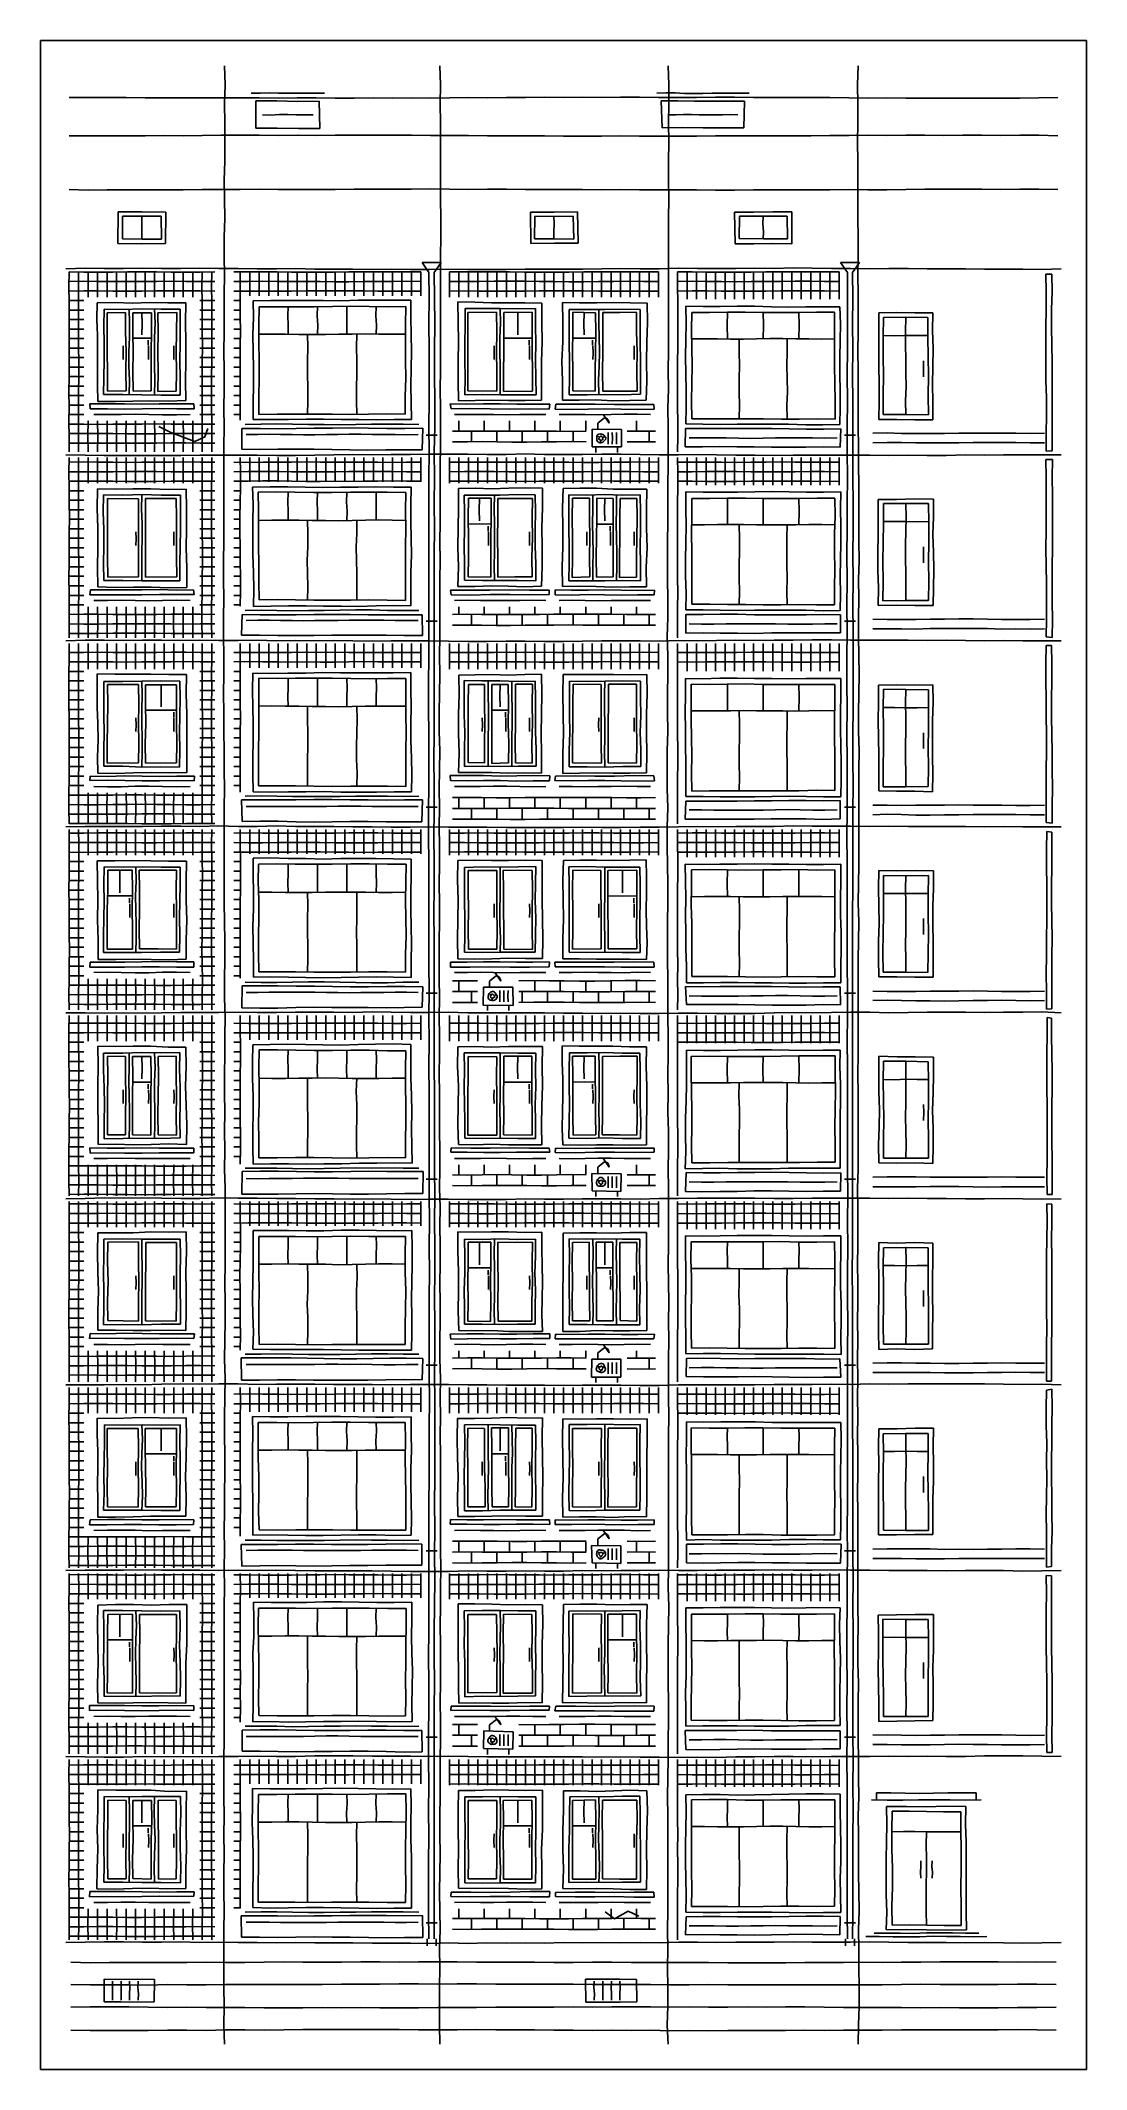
# Model space of a CAD drawing. Header units: millimetres. Extents: x 0 to 165, y 0 to 320.
import ezdxf

# ---------------------------------------------------------------- set-up
doc = ezdxf.new("R2010")
doc.units = ezdxf.units.MM
for name, color, linetype, true_color in [('01_KARKAS', 1, 'Continuous', 0xd62728), ('02_PROYOMY', 5, 'Continuous', 0x1f5fd6), ('03_BALKONY', 3, 'Continuous', 0x2ca02c), ('04_KLADKA', 32, 'Continuous', 0x8c5a2b), ('05_KONDICIONERY', 6, 'Continuous', 0xc512c5), ('06_VODOSTOK', 4, 'Continuous', 0x0f9aa0), ('07_TSEKOL', 30, 'Continuous', 0xe68a00), ('08_KRYSHA', 8, 'Continuous', 0x444444)]:
    doc.layers.add(name, color=color, linetype=linetype, true_color=true_color)

msp = doc.modelspace()

# ---------------------------------------------------------------- linework, layer by layer
at = {"layer": '01_KARKAS'}
for points in [[(165, 320), (162, 320), (159, 320), (156, 320), (153, 320), (150, 320), (147, 320), (144, 320), (141, 320), (138, 320), (135, 320), (132, 320), (129, 320), (126, 320), (123, 320), (120, 320), (117, 320), (114, 320), (111, 320), (108, 320), (105, 320), (102, 320), (99, 320), (96, 320), (93, 320), (90, 320), (87, 320), (84, 320), (81, 320), (78, 320), (75, 320), (72, 320), (69, 320), (66, 320), (63, 320), (60, 320), (57, 320), (54, 320), (51, 320), (48, 320), (45, 320), (42, 320), (39, 320), (36, 320), (33, 320), (30, 320), (27, 320), (24, 320), (21, 320), (18, 320), (15, 320), (12, 320), (9, 320), (6, 320), (3, 320), (0, 320)], [(0, 320), (0, 316.98), (0, 313.96), (0, 310.94), (0, 307.92), (0, 304.91), (0, 301.89), (0, 298.87), (0, 295.85), (0, 292.83), (0, 289.81), (0, 286.79), (0, 283.77), (0, 280.75), (0, 277.74), (0, 274.72), (0, 271.7), (0, 268.68), (0, 265.66), (0, 262.64), (0, 259.62), (0, 256.6), (0, 253.58), (0, 250.57), (0, 247.55), (0, 244.53), (0, 241.51), (0, 238.49), (0, 235.47), (0, 232.45), (0, 229.43), (0, 226.42), (0, 223.4), (0, 220.38), (0, 217.36), (0, 214.34), (0, 211.32), (0, 208.3), (0, 205.28), (0, 202.26), (0, 199.25), (0, 196.23), (0, 193.21), (0, 190.19), (0, 187.17), (0, 184.15), (0, 181.13), (0, 178.11), (0, 175.09), (0, 172.08), (0, 169.06), (0, 166.04), (0, 163.02), (0, 160), (0, 156.98), (0, 153.96), (0, 150.94), (0, 147.92), (0, 144.91), (0, 141.89), (0, 138.87), (0, 135.85), (0, 132.83), (0, 129.81), (0, 126.79), (0, 123.77), (0, 120.75), (0, 117.74), (0, 114.72), (0, 111.7), (0, 108.68), (0, 105.66), (0, 102.64), (0, 99.62), (0, 96.6), (0, 93.58), (0, 90.57), (0, 87.55), (0, 84.53), (0, 81.51), (0, 78.49), (0, 75.47), (0, 72.45), (0, 69.43), (0, 66.42), (0, 63.4), (0, 60.38), (0, 57.36), (0, 54.34), (0, 51.32), (0, 48.3), (0, 45.28), (0, 42.26), (0, 39.25), (0, 36.23), (0, 33.21), (0, 30.19), (0, 27.17), (0, 24.15), (0, 21.13), (0, 18.11), (0, 15.09), (0, 12.08), (0, 9.06), (0, 6.04), (0, 3.02), (0, 0)], [(165, 0), (165, 3.02), (165, 6.04), (165, 9.06), (165, 12.08), (165, 15.09), (165, 18.11), (165, 21.13), (165, 24.15), (165, 27.17), (165, 30.19), (165, 33.21), (165, 36.23), (165, 39.25), (165, 42.26), (165, 45.28), (165, 48.3), (165, 51.32), (165, 54.34), (165, 57.36), (165, 60.38), (165, 63.4), (165, 66.42), (165, 69.43), (165, 72.45), (165, 75.47), (165, 78.49), (165, 81.51), (165, 84.53), (165, 87.55), (165, 90.57), (165, 93.58), (165, 96.6), (165, 99.62), (165, 102.64), (165, 105.66), (165, 108.68), (165, 111.7), (165, 114.72), (165, 117.74), (165, 120.75), (165, 123.77), (165, 126.79), (165, 129.81), (165, 132.83), (165, 135.85), (165, 138.87), (165, 141.89), (165, 144.91), (165, 147.92), (165, 150.94), (165, 153.96), (165, 156.98), (165, 160), (165, 163.02), (165, 166.04), (165, 169.06), (165, 172.08), (165, 175.09), (165, 178.11), (165, 181.13), (165, 184.15), (165, 187.17), (165, 190.19), (165, 193.21), (165, 196.23), (165, 199.25), (165, 202.26), (165, 205.28), (165, 208.3), (165, 211.32), (165, 214.34), (165, 217.36), (165, 220.38), (165, 223.4), (165, 226.42), (165, 229.43), (165, 232.45), (165, 235.47), (165, 238.49), (165, 241.51), (165, 244.53), (165, 247.55), (165, 250.57), (165, 253.58), (165, 256.6), (165, 259.62), (165, 262.64), (165, 265.66), (165, 268.68), (165, 271.7), (165, 274.72), (165, 277.74), (165, 280.75), (165, 283.77), (165, 286.79), (165, 289.81), (165, 292.83), (165, 295.85), (165, 298.87), (165, 301.89), (165, 304.91), (165, 307.92), (165, 310.94), (165, 313.96), (165, 316.98), (165, 320)], [(29, 4), (28.93, 7), (28.97, 10), (28.91, 13), (28.92, 16), (28.9, 19), (28.91, 22), (28.95, 25), (28.91, 28), (28.9, 31), (28.94, 34), (28.93, 37), (28.95, 40), (28.89, 43), (28.93, 46), (28.89, 49), (28.96, 52), (28.95, 55), (28.94, 58), (28.94, 61), (28.98, 64), (28.97, 67), (28.98, 70), (28.96, 73), (29.02, 76), (28.95, 79), (29.02, 82), (28.97, 85), (29.04, 88), (29.01, 91), (29.06, 94), (29.06, 97), (29.01, 100), (29.01, 103), (29.06, 106), (29.11, 109), (29.04, 112), (29.06, 115), (29.12, 118), (29.13, 121), (29.05, 124), (29.14, 127), (29.1, 130), (29.11, 133), (29.13, 136), (29.14, 139), (29.04, 142), (29.09, 145), (29.04, 148), (29.05, 151), (29.04, 154), (29.03, 157), (29.08, 160), (29.08, 163), (29.1, 166), (29.02, 169), (29.03, 172), (29.08, 175), (29.06, 178), (29.04, 181), (28.99, 184), (28.96, 187), (28.95, 190), (28.97, 193), (28.97, 196), (28.95, 199), (29.01, 202), (28.95, 205), (28.97, 208), (28.92, 211), (28.91, 214), (28.88, 217), (28.93, 220), (28.93, 223), (28.88, 226), (28.88, 229), (28.89, 232), (28.87, 235), (28.88, 238), (28.93, 241), (28.91, 244), (28.89, 247), (28.93, 250), (28.91, 253), (28.93, 256), (28.96, 259), (28.89, 262), (28.94, 265), (28.99, 268), (28.91, 271), (28.98, 274), (28.99, 277), (28.98, 280), (29.02, 283), (28.95, 286), (28.99, 289), (29.05, 292), (29, 295), (28.98, 298), (29.06, 301), (29.06, 304), (29.09, 307), (29.03, 310), (29.1, 313), (29, 316)], [(63, 4), (62.95, 7), (62.95, 10), (62.95, 13), (62.97, 16), (62.96, 19), (63.02, 22), (62.97, 25), (62.95, 28), (63.01, 31), (63.05, 34), (62.99, 37), (62.98, 40), (63.05, 43), (63.02, 46), (63.04, 49), (63.08, 52), (63.07, 55), (63.06, 58), (63.12, 61), (63.11, 64), (63.1, 67), (63.05, 70), (63.07, 73), (63.08, 76), (63.13, 79), (63.11, 82), (63.1, 85), (63.09, 88), (63.09, 91), (63.07, 94), (63.08, 97), (63.06, 100), (63.07, 103), (63.06, 106), (63.11, 109), (63.01, 112), (63, 115), (63.06, 118), (63.03, 121), (63, 124), (63.05, 127), (63.03, 130), (62.98, 133), (63.04, 136), (62.96, 139), (62.99, 142), (63, 145), (62.96, 148), (62.94, 151), (62.95, 154), (62.9, 157), (62.92, 160), (62.93, 163), (62.9, 166), (62.96, 169), (62.88, 172), (62.88, 175), (62.89, 178), (62.93, 181), (62.92, 184), (62.89, 187), (62.94, 190), (62.92, 193), (62.91, 196), (62.92, 199), (62.89, 202), (62.93, 205), (62.97, 208), (62.9, 211), (62.91, 214), (62.95, 217), (62.99, 220), (62.96, 223), (63, 226), (62.98, 229), (63, 232), (62.98, 235), (63.04, 238), (62.97, 241), (63.06, 244), (63.05, 247), (63.02, 250), (63.04, 253), (63.08, 256), (63.08, 259), (63.1, 262), (63.05, 265), (63.07, 268), (63.07, 271), (63.09, 274), (63.11, 277), (63.11, 280), (63.07, 283), (63.12, 286), (63.14, 289), (63.13, 292), (63.07, 295), (63.11, 298), (63.1, 301), (63.12, 304), (63.08, 307), (63.05, 310), (63.07, 313), (63, 316)], [(99, 4), (98.88, 7), (98.95, 10), (98.96, 13), (98.91, 16), (98.97, 19), (98.93, 22), (98.98, 25), (98.96, 28), (98.95, 31), (98.95, 34), (98.96, 37), (98.95, 40), (98.93, 43), (98.97, 46), (99.02, 49), (99, 52), (99.04, 55), (99.07, 58), (99.03, 61), (99.01, 64), (99.01, 67), (99.05, 70), (99.1, 73), (99.03, 76), (99.09, 79), (99.07, 82), (99.09, 85), (99.04, 88), (99.07, 91), (99.08, 94), (99.06, 97), (99.06, 100), (99.13, 103), (99.07, 106), (99.04, 109), (99.08, 112), (99.12, 115), (99.05, 118), (99.12, 121), (99.07, 124), (99.02, 127), (99.04, 130), (99.06, 133), (99.06, 136), (99.06, 139), (98.99, 142), (99.05, 145), (99.05, 148), (98.97, 151), (99.02, 154), (98.96, 157), (99.01, 160), (99.01, 163), (98.94, 166), (98.94, 169), (98.98, 172), (98.9, 175), (98.9, 178), (98.93, 181), (98.95, 184), (98.97, 187), (98.9, 190), (98.87, 193), (98.88, 196), (98.95, 199), (98.88, 202), (98.87, 205), (98.86, 208), (98.94, 211), (98.93, 214), (98.91, 217), (98.96, 220), (98.97, 223), (98.88, 226), (98.95, 229), (98.98, 232), (98.9, 235), (98.91, 238), (98.93, 241), (98.94, 244), (98.97, 247), (98.98, 250), (99, 253), (99, 256), (99.01, 259), (98.96, 262), (99.04, 265), (99, 268), (99.05, 271), (99.06, 274), (99.06, 277), (99.06, 280), (99.07, 283), (99.09, 286), (99.09, 289), (99.07, 292), (99.1, 295), (99.04, 298), (99.09, 301), (99.12, 304), (99.05, 307), (99.11, 310), (99.13, 313), (99, 316)], [(129, 4), (129.04, 7), (129.13, 10), (129.13, 13), (129.07, 16), (129.07, 19), (129.05, 22), (129.12, 25), (129.07, 28), (129.04, 31), (129.04, 34), (129.05, 37), (129.01, 40), (129.09, 43), (129.04, 46), (129.06, 49), (128.98, 52), (129.01, 55), (128.99, 58), (129.02, 61), (128.94, 64), (128.95, 67), (129, 70), (128.93, 73), (128.95, 76), (128.93, 79), (128.95, 82), (128.92, 85), (128.96, 88), (128.89, 91), (128.95, 94), (128.93, 97), (128.9, 100), (128.93, 103), (128.9, 106), (128.92, 109), (128.86, 112), (128.96, 115), (128.87, 118), (128.94, 121), (128.95, 124), (128.87, 127), (128.95, 130), (128.91, 133), (128.91, 136), (128.9, 139), (128.97, 142), (128.98, 145), (128.98, 148), (128.99, 151), (128.99, 154), (128.96, 157), (129, 160), (128.99, 163), (129, 166), (129.01, 169), (128.99, 172), (129, 175), (129.05, 178), (129.07, 181), (129.01, 184), (129.02, 187), (129.09, 190), (129.08, 193), (129.07, 196), (129.1, 199), (129.07, 202), (129.07, 205), (129.13, 208), (129.06, 211), (129.06, 214), (129.07, 217), (129.13, 220), (129.1, 223), (129.05, 226), (129.05, 229), (129.11, 232), (129.04, 235), (129.12, 238), (129.11, 241), (129.07, 244), (129.07, 247), (129.08, 250), (129.03, 253), (129.02, 256), (129.01, 259), (128.99, 262), (129.01, 265), (128.97, 268), (128.95, 271), (129.01, 274), (129, 277), (129.01, 280), (128.93, 283), (128.98, 286), (128.99, 289), (128.96, 292), (128.91, 295), (128.93, 298), (128.96, 301), (128.89, 304), (128.96, 307), (128.95, 310), (128.9, 313), (129, 316)], [(4, 284), (7.02, 284.1), (10.04, 284.06), (13.06, 284.05), (16.08, 284.08), (19.1, 284.07), (22.12, 284.06), (25.13, 284.1), (28.15, 284.06), (31.17, 284.04), (34.19, 283.99), (37.21, 283.99), (40.23, 284.03), (43.25, 283.94), (46.27, 283.97), (49.29, 283.92), (52.31, 283.91), (55.33, 283.93), (58.35, 283.91), (61.37, 283.89), (64.38, 283.92), (67.4, 283.89), (70.42, 283.87), (73.44, 283.9), (76.46, 283.97), (79.48, 283.92), (82.5, 283.94), (85.52, 283.97), (88.54, 283.99), (91.56, 284.03), (94.58, 284.01), (97.6, 284.01), (100.62, 284.08), (103.63, 284.04), (106.65, 284.05), (109.67, 284.04), (112.69, 284.08), (115.71, 284.05), (118.73, 284.13), (121.75, 284.1), (124.77, 284.07), (127.79, 284.04), (130.81, 284.02), (133.83, 284.04), (136.85, 284.03), (139.87, 284), (142.88, 283.99), (145.9, 284.02), (148.92, 283.96), (151.94, 283.96), (154.96, 283.97), (157.98, 283.9), (161, 284)], [(4, 254.67), (7.02, 254.6), (10.04, 254.58), (13.06, 254.58), (16.08, 254.56), (19.1, 254.57), (22.12, 254.55), (25.13, 254.6), (28.15, 254.61), (31.17, 254.59), (34.19, 254.59), (37.21, 254.56), (40.23, 254.57), (43.25, 254.6), (46.27, 254.68), (49.29, 254.69), (52.31, 254.67), (55.33, 254.72), (58.35, 254.74), (61.37, 254.77), (64.38, 254.75), (67.4, 254.78), (70.42, 254.74), (73.44, 254.72), (76.46, 254.8), (79.48, 254.72), (82.5, 254.7), (85.52, 254.74), (88.54, 254.77), (91.56, 254.77), (94.58, 254.71), (97.6, 254.67), (100.62, 254.65), (103.63, 254.69), (106.65, 254.64), (109.67, 254.6), (112.69, 254.61), (115.71, 254.58), (118.73, 254.63), (121.75, 254.63), (124.77, 254.62), (127.79, 254.59), (130.81, 254.6), (133.83, 254.56), (136.85, 254.6), (139.87, 254.57), (142.88, 254.57), (145.9, 254.65), (148.92, 254.62), (151.94, 254.64), (154.96, 254.64), (157.98, 254.67), (161, 254.67)], [(4, 225.33), (7.02, 225.43), (10.04, 225.42), (13.06, 225.39), (16.08, 225.41), (19.1, 225.43), (22.12, 225.38), (25.13, 225.42), (28.15, 225.39), (31.17, 225.39), (34.19, 225.44), (37.21, 225.34), (40.23, 225.36), (43.25, 225.31), (46.27, 225.37), (49.29, 225.32), (52.31, 225.29), (55.33, 225.32), (58.35, 225.31), (61.37, 225.31), (64.38, 225.29), (67.4, 225.21), (70.42, 225.24), (73.44, 225.25), (76.46, 225.26), (79.48, 225.23), (82.5, 225.22), (85.52, 225.26), (88.54, 225.31), (91.56, 225.34), (94.58, 225.32), (97.6, 225.28), (100.62, 225.36), (103.63, 225.35), (106.65, 225.4), (109.67, 225.43), (112.69, 225.4), (115.71, 225.44), (118.73, 225.45), (121.75, 225.47), (124.77, 225.47), (127.79, 225.41), (130.81, 225.41), (133.83, 225.45), (136.85, 225.45), (139.87, 225.38), (142.88, 225.42), (145.9, 225.37), (148.92, 225.31), (151.94, 225.36), (154.96, 225.34), (157.98, 225.32), (161, 225.33)], [(4, 196), (7.02, 196.02), (10.04, 196.02), (13.06, 196.03), (16.08, 196.06), (19.1, 196.11), (22.12, 196.07), (25.13, 196.05), (28.15, 196.13), (31.17, 196.04), (34.19, 196.06), (37.21, 196.12), (40.23, 196.05), (43.25, 196.02), (46.27, 196.05), (49.29, 196), (52.31, 196.01), (55.33, 195.96), (58.35, 195.95), (61.37, 195.97), (64.38, 195.96), (67.4, 195.94), (70.42, 195.94), (73.44, 195.89), (76.46, 195.88), (79.48, 195.87), (82.5, 195.89), (85.52, 195.92), (88.54, 195.89), (91.56, 195.89), (94.58, 195.94), (97.6, 195.95), (100.62, 195.97), (103.63, 196.02), (106.65, 195.98), (109.67, 196.05), (112.69, 196.04), (115.71, 196.04), (118.73, 196.12), (121.75, 196.07), (124.77, 196.09), (127.79, 196.11), (130.81, 196.06), (133.83, 196.1), (136.85, 196.04), (139.87, 196.06), (142.88, 196.06), (145.9, 196.05), (148.92, 196), (151.94, 196.06), (154.96, 195.98), (157.98, 196.01), (161, 196)], [(4, 166.67), (7.02, 166.64), (10.04, 166.61), (13.06, 166.67), (16.08, 166.61), (19.1, 166.63), (22.12, 166.72), (25.13, 166.68), (28.15, 166.68), (31.17, 166.75), (34.19, 166.72), (37.21, 166.71), (40.23, 166.74), (43.25, 166.74), (46.27, 166.77), (49.29, 166.72), (52.31, 166.79), (55.33, 166.75), (58.35, 166.71), (61.37, 166.71), (64.38, 166.74), (67.4, 166.64), (70.42, 166.65), (73.44, 166.63), (76.46, 166.65), (79.48, 166.67), (82.5, 166.61), (85.52, 166.6), (88.54, 166.54), (91.56, 166.6), (94.58, 166.54), (97.6, 166.55), (100.62, 166.59), (103.63, 166.59), (106.65, 166.55), (109.67, 166.57), (112.69, 166.57), (115.71, 166.67), (118.73, 166.69), (121.75, 166.65), (124.77, 166.69), (127.79, 166.73), (130.81, 166.75), (133.83, 166.67), (136.85, 166.7), (139.87, 166.77), (142.88, 166.78), (145.9, 166.74), (148.92, 166.71), (151.94, 166.74), (154.96, 166.76), (157.98, 166.79), (161, 166.67)], [(4, 137.33), (7.02, 137.37), (10.04, 137.45), (13.06, 137.41), (16.08, 137.45), (19.1, 137.4), (22.12, 137.38), (25.13, 137.37), (28.15, 137.45), (31.17, 137.43), (34.19, 137.43), (37.21, 137.37), (40.23, 137.38), (43.25, 137.33), (46.27, 137.29), (49.29, 137.28), (52.31, 137.3), (55.33, 137.28), (58.35, 137.22), (61.37, 137.26), (64.38, 137.24), (67.4, 137.2), (70.42, 137.2), (73.44, 137.23), (76.46, 137.3), (79.48, 137.28), (82.5, 137.25), (85.52, 137.29), (88.54, 137.33), (91.56, 137.3), (94.58, 137.28), (97.6, 137.37), (100.62, 137.37), (103.63, 137.4), (106.65, 137.42), (109.67, 137.44), (112.69, 137.43), (115.71, 137.39), (118.73, 137.38), (121.75, 137.4), (124.77, 137.42), (127.79, 137.4), (130.81, 137.41), (133.83, 137.38), (136.85, 137.41), (139.87, 137.36), (142.88, 137.36), (145.9, 137.31), (148.92, 137.34), (151.94, 137.36), (154.96, 137.33), (157.98, 137.27), (161, 137.33)], [(4, 108), (7.02, 108), (10.04, 108), (13.06, 108.01), (16.08, 108), (19.1, 108.09), (22.12, 108.12), (25.13, 108.08), (28.15, 108.11), (31.17, 108.13), (34.19, 108.05), (37.21, 108.08), (40.23, 108.09), (43.25, 108.09), (46.27, 108.03), (49.29, 108.05), (52.31, 108.03), (55.33, 107.98), (58.35, 108.03), (61.37, 108.02), (64.38, 108.02), (67.4, 107.98), (70.42, 107.98), (73.44, 107.95), (76.46, 107.9), (79.48, 107.9), (82.5, 107.88), (85.52, 107.91), (88.54, 107.94), (91.56, 107.92), (94.58, 107.87), (97.6, 107.89), (100.62, 107.96), (103.63, 107.96), (106.65, 107.98), (109.67, 107.96), (112.69, 107.97), (115.71, 108.04), (118.73, 108.01), (121.75, 108.04), (124.77, 108.08), (127.79, 108.03), (130.81, 108.11), (133.83, 108.06), (136.85, 108.13), (139.87, 108.12), (142.88, 108.11), (145.9, 108.12), (148.92, 108.12), (151.94, 108.09), (154.96, 108.02), (157.98, 108.07), (161, 108)], [(4, 78.67), (7.02, 78.75), (10.04, 78.76), (13.06, 78.76), (16.08, 78.8), (19.1, 78.75), (22.12, 78.77), (25.13, 78.75), (28.15, 78.69), (31.17, 78.76), (34.19, 78.69), (37.21, 78.73), (40.23, 78.7), (43.25, 78.63), (46.27, 78.64), (49.29, 78.63), (52.31, 78.63), (55.33, 78.57), (58.35, 78.55), (61.37, 78.55), (64.38, 78.56), (67.4, 78.62), (70.42, 78.57), (73.44, 78.6), (76.46, 78.64), (79.48, 78.57), (82.5, 78.61), (85.52, 78.67), (88.54, 78.63), (91.56, 78.69), (94.58, 78.71), (97.6, 78.74), (100.62, 78.67), (103.63, 78.71), (106.65, 78.77), (109.67, 78.73), (112.69, 78.72), (115.71, 78.78), (118.73, 78.73), (121.75, 78.77), (124.77, 78.78), (127.79, 78.77), (130.81, 78.75), (133.83, 78.7), (136.85, 78.71), (139.87, 78.7), (142.88, 78.65), (145.9, 78.69), (148.92, 78.68), (151.94, 78.67), (154.96, 78.61), (157.98, 78.62), (161, 78.67)], [(4, 49.33), (7.02, 49.3), (10.04, 49.27), (13.06, 49.24), (16.08, 49.33), (19.1, 49.29), (22.12, 49.36), (25.13, 49.32), (28.15, 49.38), (31.17, 49.35), (34.19, 49.41), (37.21, 49.38), (40.23, 49.37), (43.25, 49.46), (46.27, 49.45), (49.29, 49.44), (52.31, 49.4), (55.33, 49.4), (58.35, 49.41), (61.37, 49.37), (64.38, 49.4), (67.4, 49.33), (70.42, 49.31), (73.44, 49.31), (76.46, 49.32), (79.48, 49.31), (82.5, 49.31), (85.52, 49.28), (88.54, 49.25), (91.56, 49.29), (94.58, 49.25), (97.6, 49.24), (100.62, 49.21), (103.63, 49.27), (106.65, 49.21), (109.67, 49.29), (112.69, 49.29), (115.71, 49.33), (118.73, 49.33), (121.75, 49.31), (124.77, 49.35), (127.79, 49.33), (130.81, 49.34), (133.83, 49.42), (136.85, 49.38), (139.87, 49.42), (142.88, 49.36), (145.9, 49.38), (148.92, 49.46), (151.94, 49.44), (154.96, 49.45), (157.98, 49.43), (161, 49.33)], [(4, 20), (7.02, 20.07), (10.04, 20.12), (13.06, 20.1), (16.08, 20.06), (19.1, 20.09), (22.12, 20.12), (25.13, 20.03), (28.15, 20.08), (31.17, 20), (34.19, 20), (37.21, 19.97), (40.23, 20), (43.25, 19.99), (46.27, 19.98), (49.29, 19.95), (52.31, 19.94), (55.33, 19.89), (58.35, 19.89), (61.37, 19.88), (64.38, 19.96), (67.4, 19.87), (70.42, 19.95), (73.44, 19.91), (76.46, 19.97), (79.48, 19.94), (82.5, 20), (85.52, 19.99), (88.54, 20.01), (91.56, 19.96), (94.58, 20.04), (97.6, 19.99), (100.62, 20.06), (103.63, 20.05), (106.65, 20.04), (109.67, 20.08), (112.69, 20.07), (115.71, 20.09), (118.73, 20.1), (121.75, 20.05), (124.77, 20.08), (127.79, 20.07), (130.81, 20.1), (133.83, 20.09), (136.85, 20.01), (139.87, 20.01), (142.88, 20), (145.9, 19.97), (148.92, 20.01), (151.94, 19.99), (154.96, 19.91), (157.98, 19.96), (161, 20)], [(0, 0), (3, 0), (6, 0), (9, 0), (12, 0), (15, 0), (18, 0), (21, 0), (24, 0), (27, 0), (30, 0), (33, 0), (36, 0), (39, 0), (42, 0), (45, 0), (48, 0), (51, 0), (54, 0), (57, 0), (60, 0), (63, 0), (66, 0), (69, 0), (72, 0), (75, 0), (78, 0), (81, 0), (84, 0), (87, 0), (90, 0), (93, 0), (96, 0), (99, 0), (102, 0), (105, 0), (108, 0), (111, 0), (114, 0), (117, 0), (120, 0), (123, 0), (126, 0), (129, 0), (132, 0), (135, 0), (138, 0), (141, 0), (144, 0), (147, 0), (150, 0), (153, 0), (156, 0), (159, 0), (162, 0), (165, 0)]]:
    msp.add_lwpolyline(points, dxfattribs=at)
at = {"layer": '02_PROYOMY'}
for points in [[(8.92, 278.66), (8.9, 276.06), (8.99, 273.46), (8.99, 270.86), (8.98, 268.26), (8.98, 265.66), (9.02, 263.06)], [(22.9, 278.62), (20.1, 278.64), (17.3, 278.68), (14.51, 278.57), (11.71, 278.67), (8.92, 278.66)], [(22.9, 263.24), (22.88, 266.31), (22.93, 269.39), (22.9, 272.47), (22.84, 275.54), (22.9, 278.62)], [(79.07, 278.57), (76.42, 278.64), (73.78, 278.61), (71.14, 278.64), (68.5, 278.75), (65.85, 278.77)], [(65.85, 278.77), (65.86, 275.66), (65.93, 272.54), (65.89, 269.42), (65.9, 266.3), (65.96, 263.19)], [(79.04, 263.27), (79.02, 266.33), (79.04, 269.39), (79.12, 272.45), (79.06, 275.51), (79.07, 278.57)], [(82.34, 278.67), (82.41, 275.59), (82.38, 272.51), (82.26, 269.43), (82.33, 266.35), (82.33, 263.27)], [(95.71, 278.6), (93.04, 278.64), (90.36, 278.67), (87.69, 278.62), (85.02, 278.64), (82.34, 278.67)], [(95.55, 263.26), (95.65, 266.32), (95.58, 269.39), (95.64, 272.46), (95.75, 275.53), (95.71, 278.6)], [(10.06, 277.66), (9.99, 274.96), (10.01, 272.26), (10.04, 269.56), (9.96, 266.86), (9.94, 264.16)], [(22, 277.64), (19.02, 277.63), (16.03, 277.7), (13.05, 277.61), (10.06, 277.66)], [(13.39, 277.13), (10.5, 277.06)], [(10.5, 277.06), (10.52, 273.97), (10.52, 270.88), (10.56, 267.79), (10.57, 264.7)], [(13.51, 264.76), (13.47, 267.85), (13.49, 270.95), (13.4, 274.04), (13.39, 277.13)], [(14, 264.17), (14.02, 266.42), (13.95, 268.67), (13.95, 270.92), (14.01, 273.17), (14.03, 275.42), (14, 277.67)], [(17.5, 277.07), (14.54, 277.07)], [(14.54, 277.07), (14.58, 273.98), (14.59, 270.88), (14.56, 267.79), (14.59, 264.7)], [(16, 273.58), (16.02, 275.32), (16, 277.07)], [(17.47, 264.76), (17.47, 267.84), (17.47, 270.91), (17.52, 273.99), (17.5, 277.07)], [(18, 264.17), (18.02, 266.42), (18, 268.67), (17.96, 270.92), (18, 273.17), (18.06, 275.42), (18, 277.67)], [(18.52, 277.06), (18.54, 273.96), (18.49, 270.86), (18.55, 267.76), (18.52, 264.66)], [(21.48, 277.13), (18.52, 277.06)], [(21.4, 264.7), (21.44, 267.81), (21.41, 270.92), (21.45, 274.02), (21.48, 277.13)], [(22.04, 264.09), (22.02, 266.8), (21.98, 269.51), (22.05, 272.22), (22.04, 274.93), (22, 277.64)], [(66.98, 277.73), (66.99, 275.01), (66.94, 272.29), (66.95, 269.57), (66.98, 266.85), (66.96, 264.13)], [(78.08, 277.72), (75.3, 277.68), (72.53, 277.74), (69.75, 277.73), (66.98, 277.73)], [(67.4, 277.1), (67.42, 274.01), (67.43, 270.93), (67.39, 267.85), (67.43, 264.76)], [(71.94, 277.14), (67.4, 277.1)], [(71.99, 264.68), (72, 267.79), (71.93, 270.91), (71.97, 274.02), (71.94, 277.14)], [(72.5, 264.17), (72.51, 266.42), (72.53, 268.67), (72.47, 270.92), (72.45, 273.17), (72.54, 275.42), (72.5, 277.67)], [(73.1, 277.09), (73.09, 273.98), (73.08, 270.87), (73.04, 267.77), (73.04, 264.66)], [(77.56, 277.17), (73.1, 277.09)], [(75.3, 273.58), (75.3, 275.32), (75.3, 277.07)], [(77.61, 264.7), (77.6, 267.81), (77.58, 270.93), (77.55, 274.05), (77.56, 277.17)], [(78.17, 264.15), (78.13, 266.87), (78.09, 269.58), (78.15, 272.29), (78.09, 275.01), (78.08, 277.72)], [(83.41, 277.59), (83.42, 274.89), (83.39, 272.19), (83.43, 269.49), (83.45, 266.8), (83.41, 264.1)], [(94.61, 277.61), (91.81, 277.62), (89.01, 277.6), (86.21, 277.58), (83.41, 277.59)], [(83.95, 277.18), (83.97, 274.08), (83.94, 270.98), (83.99, 267.88), (83.95, 264.78)], [(87.57, 277.06), (83.95, 277.18)], [(85.75, 273.58), (85.73, 275.32), (85.75, 277.07)], [(87.5, 264.72), (87.5, 267.81), (87.54, 270.89), (87.58, 273.98), (87.57, 277.06)], [(88.1, 264.17), (88.04, 266.42), (88.11, 268.67), (88.17, 270.92), (88.13, 273.17), (88.08, 275.42), (88.1, 277.67)], [(88.7, 277.12), (88.7, 274.01), (88.7, 270.91), (88.66, 267.81), (88.69, 264.7)], [(94.04, 277.17), (91.37, 277.11), (88.7, 277.12)], [(94.1, 264.72), (94.07, 267.83), (94.1, 270.94), (94.03, 274.06), (94.04, 277.17)], [(94.63, 264.24), (94.67, 266.91), (94.64, 269.59), (94.6, 272.26), (94.6, 274.94), (94.61, 277.61)], [(14.6, 273.08), (17.4, 273.08)], [(17, 271.98), (17, 272.73)], [(73.1, 273.08), (75.3, 273.06), (77.5, 273.08)], [(77.1, 271.98), (77.1, 272.73)], [(84, 273.08), (85.75, 273.08), (87.5, 273.08)], [(87.1, 271.98), (87.1, 272.73)], [(13.05, 269.68), (13.04, 270.76), (13.05, 271.85)], [(17.05, 269.68), (17.04, 270.76), (17.05, 271.85)], [(21.05, 269.68), (21.02, 270.76), (21.05, 271.85)], [(71.55, 269.68), (71.58, 270.76), (71.55, 271.85)], [(77.15, 269.68), (77.16, 270.76), (77.15, 271.85)], [(87.15, 269.68), (87.17, 270.76), (87.15, 271.85)], [(93.65, 269.68), (93.66, 270.76), (93.65, 271.85)], [(24.17, 262.68), (21.44, 262.73), (18.7, 262.68), (15.96, 262.65), (13.23, 262.68), (10.49, 262.7), (7.75, 262.68)], [(7.75, 262.68), (7.8, 261.94)], [(9.02, 263.06), (11.8, 263.07), (14.57, 263.13), (17.35, 263.19), (20.13, 263.15), (22.9, 263.24)], [(9.94, 264.16), (12.97, 264.16), (15.99, 264.15), (19.01, 264.06), (22.04, 264.09)], [(10.57, 264.7), (13.51, 264.76)], [(14.59, 264.7), (17.47, 264.76)], [(18.52, 264.66), (21.4, 264.7)], [(24.24, 261.91), (24.17, 262.68)], [(80.36, 262.64), (77.74, 262.63), (75.12, 262.63), (72.5, 262.68), (69.88, 262.7), (67.26, 262.67), (64.64, 262.69)], [(64.64, 262.69), (64.76, 261.94)], [(65.96, 263.19), (68.58, 263.21), (71.19, 263.28), (73.81, 263.23), (76.43, 263.23), (79.04, 263.27)], [(66.96, 264.13), (69.76, 264.17), (72.56, 264.12), (75.37, 264.14), (78.17, 264.15)], [(67.43, 264.76), (71.99, 264.68)], [(73.04, 264.66), (77.61, 264.7)], [(80.23, 261.88), (80.36, 262.64)], [(81.27, 262.63), (81.17, 261.88)], [(96.76, 262.62), (93.66, 262.6), (90.56, 262.59), (87.47, 262.67), (84.37, 262.63), (81.27, 262.63)], [(82.33, 263.27), (84.97, 263.29), (87.62, 263.32), (90.26, 263.19), (92.9, 263.25), (95.55, 263.26)], [(83.41, 264.1), (86.22, 264.15), (89.02, 264.2), (91.83, 264.15), (94.63, 264.24)], [(83.95, 264.78), (87.5, 264.72)], [(88.69, 264.7), (91.39, 264.68), (94.1, 264.72)], [(96.82, 261.86), (96.76, 262.62)], [(7.8, 261.94), (10.54, 261.94), (13.28, 261.88), (16.02, 261.91), (18.76, 261.97), (21.5, 261.93), (24.24, 261.91)], [(8.4, 261.02), (10.57, 261), (12.74, 261), (14.91, 261.05), (17.09, 261.04), (19.26, 260.99), (21.43, 260.99), (23.6, 261.02)], [(64.76, 261.94), (67.86, 261.96), (70.95, 261.91), (74.04, 261.88), (77.14, 261.93), (80.23, 261.88)], [(65.3, 261.02), (67.36, 261.03), (69.41, 261.04), (71.47, 261), (73.53, 260.99), (75.59, 261.02), (77.64, 261.04), (79.7, 261.02)], [(81.17, 261.88), (83.78, 261.83), (86.39, 261.87), (89, 261.91), (91.6, 261.88), (94.21, 261.83), (96.82, 261.86)], [(81.8, 261.02), (83.86, 261.04), (85.91, 261), (87.97, 260.99), (90.03, 261.02), (92.09, 261.06), (94.14, 261.05), (96.2, 261.02)], [(8.99, 249.28), (8.94, 246.19), (9.05, 243.1), (9.01, 240), (8.96, 236.91), (9.02, 233.82)], [(22.95, 249.26), (20.16, 249.18), (17.37, 249.3), (14.58, 249.31), (11.78, 249.25), (8.99, 249.28)], [(9.94, 248.35), (9.89, 245.64), (9.96, 242.94), (9.98, 240.23), (9.94, 237.53), (9.96, 234.83)], [(22.07, 248.32), (19.04, 248.3), (16.01, 248.38), (12.97, 248.29), (9.94, 248.35)], [(10.58, 247.8), (10.57, 244.7), (10.58, 241.59), (10.55, 238.49), (10.59, 235.39)], [(15.46, 247.73), (10.58, 247.8)], [(15.46, 235.42), (15.46, 238.5), (15.45, 241.58), (15.44, 244.65), (15.46, 247.73)], [(16, 234.83), (15.99, 237.08), (15.97, 239.33), (16.03, 241.58), (16.03, 243.83), (15.94, 246.08), (16, 248.33)], [(16.54, 247.75), (16.53, 244.65), (16.53, 241.55), (16.57, 238.46), (16.55, 235.36)], [(21.39, 247.8), (16.54, 247.75)], [(21.49, 235.42), (21.47, 238.51), (21.44, 241.61), (21.44, 244.7), (21.39, 247.8)], [(21.99, 234.81), (21.96, 237.51), (22.02, 240.21), (22.09, 242.91), (22.06, 245.62), (22.07, 248.32)], [(23.08, 233.73), (23.06, 236.84), (22.99, 239.94), (23.03, 243.05), (23.03, 246.15), (22.95, 249.26)], [(65.92, 249.35), (65.95, 246.25), (65.88, 243.16), (65.82, 240.07), (65.93, 236.98), (65.85, 233.89)], [(79.21, 249.41), (76.55, 249.44), (73.89, 249.43), (71.23, 249.31), (68.58, 249.38), (65.92, 249.35)], [(78.03, 248.36), (75.23, 248.39), (72.43, 248.32), (69.63, 248.31), (66.83, 248.32)], [(66.83, 248.32), (66.88, 245.64), (66.88, 242.95), (66.84, 240.27), (66.9, 237.59), (66.9, 234.9)], [(67.5, 247.81), (67.47, 244.71), (67.49, 241.61), (67.49, 238.51), (67.48, 235.41)], [(71.08, 247.82), (67.5, 247.81)], [(69.25, 244.24), (69.21, 245.99), (69.25, 247.73)], [(71.05, 235.39), (71.06, 238.5), (71.05, 241.61), (71.1, 244.72), (71.08, 247.82)], [(71.6, 234.83), (71.56, 237.08), (71.61, 239.33), (71.63, 241.58), (71.61, 243.83), (71.54, 246.08), (71.6, 248.33)], [(72.16, 247.77), (72.14, 244.66), (72.11, 241.56), (72.15, 238.46), (72.12, 235.35)], [(77.59, 247.76), (74.88, 247.76), (72.16, 247.77)], [(77.56, 235.42), (77.53, 238.5), (77.59, 241.59), (77.57, 244.67), (77.59, 247.76)], [(78.12, 234.78), (78.11, 237.5), (78.05, 240.21), (78.03, 242.93), (78.06, 245.65), (78.03, 248.36)], [(79.05, 233.93), (79.13, 237.03), (79.14, 240.12), (79.08, 243.22), (79.19, 246.32), (79.21, 249.41)], [(82.45, 249.37), (82.35, 246.28), (82.42, 243.19), (82.4, 240.1), (82.3, 237.01), (82.33, 233.92)], [(95.63, 249.26), (92.99, 249.26), (90.36, 249.23), (87.72, 249.39), (85.08, 249.39), (82.45, 249.37)], [(83.34, 248.35), (83.36, 245.64), (83.32, 242.94), (83.39, 240.23), (83.37, 237.52), (83.35, 234.81)], [(94.62, 248.33), (91.8, 248.3), (88.98, 248.4), (86.16, 248.31), (83.34, 248.35)], [(83.93, 247.83), (83.88, 244.7), (83.92, 241.58), (83.91, 238.45), (83.89, 235.33)], [(86.62, 247.82), (83.93, 247.83)], [(86.64, 235.42), (86.6, 238.52), (86.65, 241.62), (86.61, 244.72), (86.62, 247.82)], [(87.13, 234.83), (87.12, 237.08), (87.18, 239.33), (87.13, 241.58), (87.08, 243.83), (87.14, 246.08), (87.13, 248.33)], [(87.74, 247.82), (87.75, 244.71), (87.72, 241.59), (87.67, 238.48), (87.69, 235.37)], [(90.33, 247.78), (87.74, 247.82)], [(89, 244.24), (88.96, 245.99), (89, 247.73)], [(90.33, 235.43), (90.36, 238.52), (90.31, 241.61), (90.33, 244.69), (90.33, 247.78)], [(90.87, 234.83), (90.9, 237.08), (90.92, 239.33), (90.88, 241.58), (90.8, 243.83), (90.86, 246.08), (90.87, 248.33)], [(91.43, 247.75), (91.39, 244.65), (91.41, 241.55), (91.36, 238.44), (91.36, 235.34)], [(94.08, 247.78), (91.43, 247.75)], [(94.04, 235.37), (94.03, 238.47), (94.07, 241.57), (94.1, 244.68), (94.08, 247.78)], [(94.67, 234.81), (94.64, 237.51), (94.61, 240.22), (94.65, 242.92), (94.66, 245.62), (94.62, 248.33)], [(95.59, 233.85), (95.53, 236.93), (95.68, 240.01), (95.62, 243.09), (95.57, 246.17), (95.63, 249.26)], [(67.5, 243.74), (69.25, 243.76), (71, 243.74)], [(70.6, 242.64), (70.6, 243.39)], [(87.73, 243.74), (90.27, 243.74)], [(89.87, 242.64), (89.87, 243.39)], [(15.05, 240.34), (15.06, 241.43), (15.05, 242.51)], [(21.05, 240.34), (21.04, 241.43), (21.05, 242.51)], [(70.65, 240.34), (70.67, 241.43), (70.65, 242.51)], [(77.15, 240.34), (77.16, 241.43), (77.15, 242.51)], [(86.18, 240.34), (86.19, 241.43), (86.18, 242.51)], [(89.92, 240.34), (89.9, 241.43), (89.92, 242.51)], [(93.65, 240.34), (93.64, 241.43), (93.65, 242.51)], [(9.02, 233.82), (11.83, 233.73), (14.65, 233.81), (17.46, 233.81), (20.27, 233.69), (23.08, 233.73)], [(9.96, 234.83), (12.97, 234.85), (15.97, 234.81), (18.98, 234.78), (21.99, 234.81)], [(10.59, 235.39), (15.46, 235.42)], [(16.55, 235.36), (21.49, 235.42)], [(65.85, 233.89), (68.49, 233.88), (71.13, 233.99), (73.77, 233.94), (76.41, 233.86), (79.05, 233.93)], [(66.9, 234.9), (69.7, 234.85), (72.51, 234.82), (75.31, 234.84), (78.12, 234.78)], [(67.48, 235.41), (71.05, 235.39)], [(72.12, 235.35), (74.84, 235.41), (77.56, 235.42)], [(82.33, 233.92), (84.98, 233.96), (87.63, 233.92), (90.28, 233.81), (92.94, 233.86), (95.59, 233.85)], [(83.35, 234.81), (86.18, 234.78), (89.01, 234.8), (91.84, 234.86), (94.67, 234.81)], [(83.89, 235.33), (86.64, 235.42)], [(87.69, 235.37), (90.33, 235.43)], [(91.36, 235.34), (94.04, 235.37)], [(7.86, 233.37), (7.77, 232.59)], [(7.77, 232.59), (10.51, 232.6), (13.26, 232.59), (16, 232.58), (18.74, 232.65), (21.49, 232.64), (24.23, 232.62)], [(24.14, 233.37), (21.43, 233.34), (18.72, 233.41), (16, 233.39), (13.29, 233.35), (10.57, 233.35), (7.86, 233.37)], [(8.4, 231.68), (10.57, 231.71), (12.74, 231.73), (14.91, 231.66), (17.09, 231.63), (19.26, 231.67), (21.43, 231.73), (23.6, 231.68)], [(24.23, 232.62), (24.14, 233.37)], [(80.25, 233.33), (77.14, 233.34), (74.02, 233.36), (70.9, 233.31), (67.78, 233.31), (64.67, 233.34)], [(64.67, 233.34), (64.77, 232.57)], [(64.77, 232.57), (67.86, 232.54), (70.96, 232.62), (74.05, 232.64), (77.14, 232.6), (80.24, 232.64)], [(65.3, 231.68), (67.36, 231.73), (69.41, 231.7), (71.47, 231.67), (73.53, 231.68), (75.59, 231.7), (77.64, 231.72), (79.7, 231.68)], [(80.24, 232.64), (80.25, 233.33)], [(96.86, 233.31), (94.24, 233.28), (91.63, 233.33), (89.01, 233.36), (86.39, 233.34), (83.77, 233.31), (81.16, 233.36)], [(81.16, 233.36), (81.18, 232.56)], [(81.18, 232.56), (83.78, 232.55), (86.38, 232.61), (88.98, 232.59), (91.58, 232.55), (94.18, 232.57), (96.78, 232.6)], [(81.8, 231.68), (83.86, 231.72), (85.91, 231.71), (87.97, 231.63), (90.03, 231.66), (92.09, 231.7), (94.14, 231.71), (96.2, 231.68)], [(96.78, 232.6), (96.86, 233.31)], [(8.93, 220.1), (8.92, 217.49), (8.93, 214.88), (9.03, 212.27), (9.07, 209.66), (9, 207.04), (9.05, 204.43)], [(23.04, 220.01), (20.22, 220.02), (17.39, 220.09), (14.57, 220.06), (11.75, 220.06), (8.93, 220.1)], [(9.98, 218.93), (9.96, 216.25), (9.97, 213.57), (10.03, 210.89), (9.99, 208.21), (9.99, 205.53)], [(21.99, 218.97), (18.99, 218.99), (15.98, 218.94), (12.98, 218.9), (9.98, 218.93)], [(10.58, 218.44), (10.6, 215.34), (10.55, 212.23), (10.51, 209.13), (10.51, 206.02)], [(15.46, 218.43), (10.58, 218.44)], [(15.47, 206.1), (15.5, 209.18), (15.45, 212.26), (15.49, 215.34), (15.46, 218.43)], [(16, 205.5), (16.03, 207.75), (16.01, 210), (15.96, 212.25), (15.99, 214.5), (16.03, 216.75), (16, 219)], [(16.55, 218.41), (16.56, 215.32), (16.59, 212.23), (16.52, 209.14), (16.56, 206.05)], [(21.45, 218.4), (16.55, 218.41)], [(19, 214.91), (19.02, 216.66), (19, 218.4)], [(21.46, 206.09), (21.49, 209.17), (21.42, 212.24), (21.45, 215.32), (21.45, 218.4)], [(21.93, 205.42), (21.95, 208.13), (21.93, 210.84), (21.99, 213.55), (22.03, 216.26), (21.99, 218.97)], [(23.1, 204.56), (23.06, 207.65), (23.1, 210.74), (23.06, 213.83), (22.98, 216.92), (23.04, 220.01)], [(65.98, 219.92), (66.03, 216.84), (65.93, 213.77), (65.95, 210.69), (66.03, 207.62), (65.94, 204.54)], [(79.02, 220.05), (76.41, 220.01), (73.8, 219.93), (71.2, 220), (68.59, 219.94), (65.98, 219.92)], [(66.83, 219.05), (66.82, 216.34), (66.82, 213.63), (66.93, 210.92), (66.9, 208.21), (66.9, 205.49)], [(78.02, 218.95), (75.22, 218.93), (72.43, 219.02), (69.63, 219.02), (66.83, 219.05)], [(67.49, 218.42), (67.46, 215.34), (67.48, 212.26), (67.44, 209.18), (67.44, 206.11)], [(70.06, 218.43), (67.49, 218.42)], [(70.03, 206.08), (70.02, 209.17), (70.07, 212.26), (70.04, 215.34), (70.06, 218.43)], [(70.63, 205.5), (70.61, 207.75), (70.6, 210), (70.66, 212.25), (70.67, 214.5), (70.59, 216.75), (70.63, 219)], [(71.18, 218.45), (71.17, 215.34), (71.2, 212.22), (71.21, 209.11), (71.21, 206)], [(73.78, 218.46), (71.18, 218.45)], [(72.5, 214.91), (72.46, 216.66), (72.5, 218.4)], [(73.84, 206.06), (73.87, 209.16), (73.78, 212.26), (73.8, 215.36), (73.78, 218.46)], [(74.37, 205.5), (74.35, 207.75), (74.33, 210), (74.41, 212.25), (74.42, 214.5), (74.36, 216.75), (74.37, 219)], [(74.92, 218.48), (74.94, 215.38), (74.95, 212.29), (74.9, 209.19), (74.94, 206.1)], [(77.59, 218.5), (74.92, 218.48)], [(77.57, 206.02), (77.53, 209.14), (77.6, 212.26), (77.58, 215.38), (77.59, 218.5)], [(78.18, 205.56), (78.17, 208.23), (78.08, 210.91), (78.06, 213.59), (78.07, 216.27), (78.02, 218.95)], [(79.01, 204.47), (79.04, 207.58), (78.96, 210.7), (79.04, 213.81), (79.09, 216.93), (79.02, 220.05)], [(82.43, 219.99), (82.37, 216.88), (82.45, 213.76), (82.49, 210.64), (82.37, 207.53), (82.42, 204.41)], [(95.67, 220.02), (93.02, 219.97), (90.38, 219.99), (87.73, 220.03), (85.08, 220.02), (82.43, 219.99)], [(83.47, 218.94), (83.44, 216.24), (83.46, 213.54), (83.49, 210.84), (83.41, 208.14), (83.41, 205.44)], [(94.64, 218.95), (91.85, 218.99), (89.06, 218.96), (86.26, 218.9), (83.47, 218.94)], [(84, 218.49), (83.96, 215.39), (83.96, 212.29), (83.94, 209.18), (83.92, 206.08)], [(88.42, 218.44), (84, 218.49)], [(88.48, 206.01), (88.43, 209.11), (88.46, 212.22), (88.42, 215.33), (88.42, 218.44)], [(89, 205.5), (88.99, 207.75), (89.01, 210), (89.03, 212.25), (88.98, 214.5), (88.99, 216.75), (89, 219)], [(89.6, 218.49), (89.59, 215.39), (89.56, 212.29), (89.53, 209.19), (89.53, 206.09)], [(94.04, 218.51), (89.6, 218.49)], [(94.03, 206.01), (94.06, 209.13), (94.03, 212.26), (94.03, 215.38), (94.04, 218.51)], [(94.68, 205.49), (94.68, 208.18), (94.61, 210.88), (94.68, 213.57), (94.65, 216.26), (94.64, 218.95)], [(95.58, 204.52), (95.64, 207.62), (95.62, 210.72), (95.58, 213.82), (95.69, 216.92), (95.67, 220.02)], [(16.6, 214.41), (19, 214.41), (21.4, 214.41)], [(71.23, 214.41), (73.77, 214.41)], [(15.05, 211.01), (15.06, 212.09), (15.05, 213.18)], [(21, 213.31), (21, 214.06)], [(21.05, 211.01), (21.03, 212.09), (21.05, 213.18)], [(69.68, 211.01), (69.71, 212.09), (69.68, 213.18)], [(73.37, 213.31), (73.37, 214.06)], [(73.42, 211.01), (73.38, 212.09), (73.42, 213.18)], [(77.15, 211.01), (77.13, 212.09), (77.15, 213.18)], [(88.05, 211.01), (88.04, 212.09), (88.05, 213.18)], [(93.65, 211.01), (93.64, 212.09), (93.65, 213.18)], [(9.99, 205.53), (12.97, 205.53), (15.96, 205.42), (18.95, 205.47), (21.93, 205.42)], [(10.51, 206.02), (15.47, 206.1)], [(16.56, 206.05), (21.46, 206.09)], [(66.9, 205.49), (69.72, 205.55), (72.54, 205.52), (75.36, 205.54), (78.18, 205.56)], [(67.44, 206.11), (70.03, 206.08)], [(71.21, 206), (73.84, 206.06)], [(74.94, 206.1), (77.57, 206.02)], [(83.41, 205.44), (86.23, 205.45), (89.04, 205.42), (91.86, 205.5), (94.68, 205.49)], [(83.92, 206.08), (88.48, 206.01)], [(89.53, 206.09), (94.03, 206.01)], [(7.81, 203.96), (7.79, 203.32)], [(7.79, 203.32), (10.53, 203.34), (13.27, 203.3), (16.02, 203.24), (18.76, 203.26), (21.5, 203.28), (24.25, 203.24)], [(24.26, 203.98), (21.52, 203.98), (18.78, 203.92), (16.03, 203.96), (13.29, 204.01), (10.55, 203.95), (7.81, 203.96)], [(8.4, 202.35), (10.57, 202.32), (12.74, 202.32), (14.91, 202.39), (17.09, 202.4), (19.26, 202.35), (21.43, 202.32), (23.6, 202.35)], [(9.05, 204.43), (11.86, 204.39), (14.67, 204.49), (17.48, 204.54), (20.29, 204.52), (23.1, 204.56)], [(24.25, 203.24), (24.26, 203.98)], [(80.36, 204.03), (77.74, 204.06), (75.12, 204.02), (72.5, 204), (69.88, 204.06), (67.26, 204.11), (64.64, 204.06)], [(64.64, 204.06), (64.67, 203.27)], [(64.67, 203.27), (67.28, 203.26), (69.88, 203.29), (72.49, 203.27), (75.1, 203.21), (77.7, 203.23), (80.31, 203.25)], [(65.3, 202.35), (67.36, 202.34), (69.41, 202.33), (71.47, 202.38), (73.53, 202.4), (75.59, 202.33), (77.64, 202.31), (79.7, 202.35)], [(65.94, 204.54), (68.55, 204.55), (71.17, 204.56), (73.78, 204.44), (76.39, 204.51), (79.01, 204.47)], [(80.31, 203.25), (80.36, 204.03)], [(81.25, 203.99), (81.15, 203.3)], [(81.15, 203.3), (83.77, 203.25), (86.39, 203.31), (89, 203.3), (91.62, 203.25), (94.23, 203.21), (96.85, 203.23)], [(96.77, 204.05), (93.67, 204.08), (90.56, 203.99), (87.46, 203.99), (84.35, 204.04), (81.25, 203.99)], [(81.8, 202.35), (83.86, 202.36), (85.91, 202.32), (87.97, 202.34), (90.03, 202.37), (92.09, 202.38), (94.14, 202.34), (96.2, 202.35)], [(82.42, 204.41), (85.05, 204.43), (87.68, 204.53), (90.32, 204.43), (92.95, 204.46), (95.58, 204.52)], [(96.85, 203.23), (96.77, 204.05)], [(23.01, 190.57), (20.2, 190.56), (17.38, 190.6), (14.56, 190.68), (11.74, 190.64), (8.92, 190.64)], [(8.92, 190.64), (8.99, 187.53), (9.03, 184.41), (9, 181.3), (9.07, 178.18), (9.1, 175.06)], [(10.01, 189.66), (9.96, 186.96), (10.01, 184.26), (9.99, 181.57), (9.92, 178.87), (9.95, 176.17)], [(22.01, 189.6), (19.01, 189.64), (16.01, 189.66), (13.01, 189.6), (10.01, 189.66)], [(10.6, 189.17), (10.6, 186.05), (10.52, 182.92), (10.53, 179.79), (10.5, 176.67)], [(14.47, 189.16), (10.6, 189.17)], [(12.52, 185.58), (12.5, 187.32), (12.52, 189.07)], [(14.51, 176.71), (14.49, 179.82), (14.47, 182.94), (14.5, 186.05), (14.47, 189.16)], [(15.04, 176.17), (15.08, 178.42), (15.07, 180.67), (15.04, 182.92), (14.99, 185.17), (15.06, 187.42), (15.04, 189.67)], [(21.42, 189.17), (18.49, 189.16), (15.55, 189.15)], [(15.55, 189.15), (15.59, 186.06), (15.59, 182.96), (15.57, 179.86), (15.61, 176.77)], [(21.45, 176.68), (21.45, 179.81), (21.46, 182.93), (21.38, 186.05), (21.42, 189.17)], [(21.94, 176.22), (21.98, 178.9), (21.94, 181.58), (21.96, 184.25), (22.04, 186.93), (22.01, 189.6)], [(22.98, 175.09), (22.99, 178.19), (23.05, 181.29), (22.95, 184.38), (22.98, 187.48), (23.01, 190.57)], [(65.82, 190.66), (65.77, 187.56), (65.88, 184.46), (65.85, 181.36), (65.76, 178.26), (65.82, 175.16)], [(79.14, 190.69), (76.47, 190.74), (73.81, 190.67), (71.15, 190.67), (68.49, 190.73), (65.82, 190.66)], [(66.9, 189.59), (66.88, 186.92), (66.86, 184.24), (66.95, 181.56), (66.91, 178.89), (66.89, 176.21)], [(78.13, 189.73), (75.33, 189.67), (72.52, 189.64), (69.71, 189.68), (66.9, 189.59)], [(67.47, 189.09), (67.47, 185.99), (67.51, 182.9), (67.46, 179.8), (67.5, 176.7)], [(71.99, 189.11), (67.47, 189.09)], [(72, 176.7), (72.01, 179.8), (71.99, 182.91), (71.98, 186.01), (71.99, 189.11)], [(72.5, 176.17), (72.55, 178.42), (72.47, 180.67), (72.45, 182.92), (72.53, 185.17), (72.53, 187.42), (72.5, 189.67)], [(77.56, 189.1), (73, 189.14)], [(73, 189.14), (73.02, 186.02), (73.05, 182.9), (73.11, 179.79), (73.1, 176.67)], [(77.59, 176.66), (77.57, 179.77), (77.55, 182.88), (77.6, 185.99), (77.56, 189.1)], [(78.03, 176.21), (78.07, 178.92), (78.12, 181.62), (78.04, 184.32), (78.1, 187.03), (78.13, 189.73)], [(79.2, 175.24), (79.23, 178.33), (79.21, 181.42), (79.14, 184.51), (79.12, 187.6), (79.14, 190.69)], [(82.48, 190.7), (82.41, 187.6), (82.47, 184.5), (82.49, 181.39), (82.39, 178.29), (82.39, 175.19)], [(95.55, 190.77), (92.94, 190.72), (90.32, 190.69), (87.71, 190.75), (85.1, 190.73), (82.48, 190.7)], [(94.56, 189.62), (91.76, 189.6), (88.96, 189.65), (86.16, 189.71), (83.36, 189.69)], [(83.36, 189.69), (83.4, 186.99), (83.42, 184.29), (83.37, 181.6), (83.4, 178.9), (83.4, 176.2)], [(83.96, 189.13), (83.92, 186.02), (83.96, 182.9), (83.95, 179.78), (83.92, 176.67)], [(88.41, 189.08), (83.96, 189.13)], [(88.42, 176.73), (88.45, 179.82), (88.43, 182.91), (88.4, 186), (88.41, 189.08)], [(89, 176.17), (89.03, 178.42), (88.97, 180.67), (88.98, 182.92), (89.04, 185.17), (89.02, 187.42), (89, 189.67)], [(94.08, 189.17), (89.51, 189.09)], [(89.51, 189.09), (89.52, 186), (89.51, 182.92), (89.57, 179.84), (89.54, 176.76)], [(91.8, 185.58), (91.79, 187.32), (91.8, 189.07)], [(94.06, 176.73), (94.04, 179.84), (94.09, 182.95), (94.09, 186.06), (94.08, 189.17)], [(94.57, 176.18), (94.56, 178.87), (94.54, 181.55), (94.58, 184.24), (94.58, 186.93), (94.56, 189.62)], [(95.62, 175.06), (95.68, 177.68), (95.58, 180.3), (95.52, 182.91), (95.59, 185.53), (95.61, 188.15), (95.55, 190.77)], [(10.6, 185.08), (12.52, 185.09), (14.44, 185.08)], [(14.04, 183.98), (14.04, 184.73)], [(14.09, 181.68), (14.09, 182.76), (14.09, 183.85)], [(21.05, 181.68), (21.03, 182.76), (21.05, 183.85)], [(71.55, 181.68), (71.55, 182.76), (71.55, 183.85)], [(77.15, 181.68), (77.18, 182.76), (77.15, 183.85)], [(88.05, 181.68), (88.06, 182.76), (88.05, 183.85)], [(89.6, 185.08), (91.8, 185.04), (94, 185.08)], [(93.6, 183.98), (93.6, 184.73)], [(93.65, 181.68), (93.66, 182.76), (93.65, 183.85)], [(9.95, 176.17), (12.95, 176.17), (15.94, 176.17), (18.94, 176.23), (21.94, 176.22)], [(10.5, 176.67), (14.51, 176.71)], [(15.61, 176.77), (18.53, 176.74), (21.45, 176.68)], [(66.89, 176.21), (69.67, 176.18), (72.46, 176.24), (75.24, 176.22), (78.03, 176.21)], [(67.5, 176.7), (72, 176.7)], [(73.1, 176.67), (77.59, 176.66)], [(83.4, 176.2), (86.19, 176.16), (88.99, 176.2), (91.78, 176.19), (94.57, 176.18)], [(83.92, 176.67), (88.42, 176.73)], [(89.54, 176.76), (94.06, 176.73)], [(7.82, 174.64), (7.76, 173.87)], [(7.76, 173.87), (10.5, 173.86), (13.24, 173.85), (15.98, 173.9), (18.72, 173.88), (21.46, 173.84), (24.2, 173.87)], [(24.16, 174.71), (21.44, 174.72), (18.72, 174.73), (15.99, 174.69), (13.27, 174.62), (10.55, 174.64), (7.82, 174.64)], [(8.4, 173.02), (10.57, 173.06), (12.74, 173.03), (14.91, 172.97), (17.09, 172.98), (19.26, 173.05), (21.43, 173.06), (23.6, 173.02)], [(9.1, 175.06), (11.88, 175.08), (14.65, 175.12), (17.43, 175.04), (20.21, 175.03), (22.98, 175.09)], [(24.2, 173.87), (24.16, 174.71)], [(64.67, 174.64), (64.66, 173.85)], [(64.66, 173.85), (67.78, 173.87), (70.89, 173.9), (74.01, 173.86), (77.12, 173.86), (80.23, 173.88)], [(80.28, 174.69), (77.68, 174.65), (75.08, 174.66), (72.48, 174.68), (69.88, 174.67), (67.27, 174.63), (64.67, 174.64)], [(65.3, 173.02), (67.36, 173.03), (69.41, 173.05), (71.47, 173.02), (73.53, 172.98), (75.59, 172.99), (77.64, 173.02), (79.7, 173.02)], [(65.82, 175.16), (68.5, 175.11), (71.18, 175.19), (73.85, 175.28), (76.53, 175.2), (79.2, 175.24)], [(80.23, 173.88), (80.28, 174.69)], [(96.74, 174.66), (93.62, 174.7), (90.5, 174.65), (87.39, 174.62), (84.27, 174.65), (81.15, 174.63)], [(81.15, 174.63), (81.17, 173.91)], [(81.17, 173.91), (83.78, 173.9), (86.38, 173.91), (88.98, 173.9), (91.59, 173.85), (94.19, 173.86), (96.8, 173.87)], [(81.8, 173.02), (83.86, 173), (85.91, 173.05), (87.97, 173.03), (90.03, 173), (92.09, 172.98), (94.14, 173.04), (96.2, 173.02)], [(82.39, 175.19), (85.04, 175.17), (87.68, 175.11), (90.33, 175.12), (92.98, 175.13), (95.62, 175.06)], [(96.8, 173.87), (96.74, 174.66)], [(9.04, 161.41), (9.07, 158.31), (9.02, 155.2), (9.04, 152.1), (9.11, 149), (9.07, 145.9)], [(22.91, 161.25), (20.13, 161.24), (17.36, 161.37), (14.59, 161.39), (11.81, 161.32), (9.04, 161.41)], [(9.95, 160.3), (9.92, 157.6), (10.01, 154.9), (10.07, 152.2), (10.02, 149.5), (10.05, 146.8)], [(21.97, 160.39), (18.96, 160.35), (15.96, 160.38), (12.96, 160.29), (9.95, 160.3)], [(14, 146.83), (14.02, 149.08), (14.04, 151.33), (13.98, 153.58), (13.95, 155.83), (13.97, 158.08), (14, 160.33)], [(18, 146.83), (18.03, 149.08), (18.01, 151.33), (17.95, 153.58), (17.96, 155.83), (18.06, 158.08), (18, 160.33)], [(22.02, 146.91), (21.98, 149.6), (22.01, 152.3), (22.02, 155), (21.93, 157.69), (21.97, 160.39)], [(23.03, 145.89), (23.08, 148.96), (22.97, 152.03), (22.88, 155.11), (22.96, 158.18), (22.91, 161.25)], [(65.81, 161.29), (65.8, 158.21), (65.93, 155.12), (65.86, 152.03), (65.84, 148.95), (65.93, 145.86)], [(79.19, 161.33), (76.51, 161.36), (73.84, 161.34), (71.16, 161.26), (68.49, 161.33), (65.81, 161.29)], [(66.83, 160.35), (66.86, 157.66), (66.81, 154.97), (66.88, 152.28), (66.92, 149.59), (66.91, 146.89)], [(78.13, 160.3), (75.3, 160.29), (72.48, 160.35), (69.65, 160.32), (66.83, 160.35)], [(72.5, 146.83), (72.51, 149.08), (72.45, 151.33), (72.51, 153.58), (72.52, 155.83), (72.49, 158.08), (72.5, 160.33)], [(78.06, 146.82), (78.08, 149.51), (78.05, 152.21), (78.14, 154.91), (78.1, 157.6), (78.13, 160.3)], [(79.09, 145.85), (79.04, 148.95), (79.09, 152.04), (79.18, 155.14), (79.14, 158.24), (79.19, 161.33)], [(82.3, 161.43), (82.29, 158.83), (82.38, 156.23), (82.37, 153.63), (82.33, 151.02), (82.3, 148.42), (82.38, 145.82)], [(95.59, 161.29), (92.93, 161.31), (90.27, 161.4), (87.61, 161.39), (84.95, 161.37), (82.3, 161.43)], [(83.44, 160.36), (83.42, 157.67), (83.39, 154.98), (83.43, 152.28), (83.38, 149.59), (83.36, 146.89)], [(94.56, 160.31), (91.78, 160.28), (89, 160.39), (86.22, 160.33), (83.44, 160.36)], [(88.1, 146.83), (88.13, 149.08), (88.05, 151.33), (88.11, 153.58), (88.14, 155.83), (88.14, 158.08), (88.1, 160.33)], [(94.66, 146.83), (94.68, 149.53), (94.61, 152.23), (94.6, 154.92), (94.62, 157.62), (94.56, 160.31)], [(95.62, 145.84), (95.57, 148.93), (95.67, 152.02), (95.63, 155.11), (95.56, 158.2), (95.59, 161.29)], [(10.58, 159.8), (10.6, 156.7), (10.55, 153.6), (10.55, 150.5), (10.57, 147.4)], [(13.42, 159.77), (10.58, 159.8)], [(13.42, 147.42), (13.4, 150.51), (13.45, 153.59), (13.41, 156.68), (13.42, 159.77)], [(14.53, 159.76), (14.56, 156.68), (14.51, 153.59), (14.53, 150.51), (14.52, 147.43)], [(17.42, 159.77), (14.53, 159.76)], [(16, 156.24), (16.04, 157.99), (16, 159.73)], [(17.41, 147.35), (17.42, 150.45), (17.41, 153.56), (17.45, 156.66), (17.42, 159.77)], [(18.55, 159.76), (18.58, 156.67), (18.56, 153.58), (18.52, 150.5), (18.55, 147.41)], [(21.4, 159.84), (18.55, 159.76)], [(21.43, 147.33), (21.41, 150.45), (21.43, 153.58), (21.38, 156.71), (21.4, 159.84)], [(67.44, 159.74), (67.46, 156.64), (67.41, 153.55), (67.42, 150.46), (67.41, 147.37)], [(71.96, 159.73), (67.44, 159.74)], [(72, 147.38), (71.98, 150.47), (71.99, 153.56), (71.95, 156.64), (71.96, 159.73)], [(73.1, 159.79), (73.07, 156.69), (73.05, 153.59), (73.08, 150.49), (73.05, 147.39)], [(77.53, 159.82), (73.1, 159.79)], [(75.3, 156.24), (75.25, 157.99), (75.3, 159.73)], [(77.54, 147.36), (77.58, 150.47), (77.51, 153.59), (77.53, 156.71), (77.53, 159.82)], [(87.5, 159.83), (83.92, 159.8)], [(83.92, 159.8), (83.97, 156.68), (83.95, 153.56), (83.95, 150.45), (84.01, 147.33)], [(85.75, 156.24), (85.71, 157.99), (85.75, 159.73)], [(87.58, 147.39), (87.53, 150.5), (87.56, 153.61), (87.5, 156.72), (87.5, 159.83)], [(88.65, 159.75), (88.63, 156.67), (88.65, 153.58), (88.64, 150.5), (88.62, 147.41)], [(94.1, 159.81), (91.38, 159.8), (88.65, 159.75)], [(94.07, 147.37), (94.1, 150.48), (94.05, 153.59), (94.11, 156.7), (94.1, 159.81)], [(13.05, 152.34), (13.04, 153.43), (13.05, 154.51)], [(14.6, 155.74), (17.4, 155.74)], [(17, 154.64), (17, 155.39)], [(17.05, 152.34), (17.07, 153.43), (17.05, 154.51)], [(21.05, 152.34), (21.06, 153.43), (21.05, 154.51)], [(71.55, 152.34), (71.51, 153.43), (71.55, 154.51)], [(73.1, 155.74), (75.3, 155.71), (77.5, 155.74)], [(77.1, 154.64), (77.1, 155.39)], [(77.15, 152.34), (77.13, 153.43), (77.15, 154.51)], [(84, 155.74), (85.75, 155.76), (87.5, 155.74)], [(87.1, 154.64), (87.1, 155.39)], [(87.15, 152.34), (87.18, 153.43), (87.15, 154.51)], [(93.65, 152.34), (93.62, 153.43), (93.65, 154.51)], [(10.57, 147.4), (13.42, 147.42)], [(14.52, 147.43), (17.41, 147.35)], [(18.55, 147.41), (21.43, 147.33)], [(67.41, 147.37), (72, 147.38)], [(73.05, 147.39), (77.54, 147.36)], [(84.01, 147.33), (87.58, 147.39)], [(88.62, 147.41), (91.35, 147.42), (94.07, 147.37)], [(24.16, 145.33), (21.42, 145.32), (18.69, 145.33), (15.96, 145.38), (13.22, 145.33), (10.49, 145.29), (7.76, 145.34)], [(7.76, 145.34), (7.84, 144.53)], [(7.84, 144.53), (10.56, 144.55), (13.28, 144.52), (16, 144.53), (18.72, 144.58), (21.44, 144.59), (24.16, 144.59)], [(9.07, 145.9), (11.87, 145.91), (14.66, 145.82), (17.45, 145.87), (20.24, 145.97), (23.03, 145.89)], [(10.05, 146.8), (13.04, 146.85), (16.04, 146.89), (19.03, 146.84), (22.02, 146.91)], [(24.16, 144.59), (24.16, 145.33)], [(64.76, 145.35), (64.7, 144.65)], [(64.7, 144.65), (67.31, 144.66), (69.91, 144.62), (72.51, 144.64), (75.11, 144.67), (77.72, 144.65), (80.32, 144.65)], [(80.25, 145.33), (77.15, 145.33), (74.05, 145.37), (70.95, 145.33), (67.86, 145.31), (64.76, 145.35)], [(65.93, 145.86), (68.56, 145.83), (71.19, 145.94), (73.83, 145.84), (76.46, 145.81), (79.09, 145.85)], [(66.91, 146.89), (69.69, 146.83), (72.48, 146.88), (75.27, 146.84), (78.06, 146.82)], [(80.32, 144.65), (80.25, 145.33)], [(81.23, 145.28), (81.2, 144.62)], [(81.2, 144.62), (84.32, 144.59), (87.43, 144.66), (90.55, 144.66), (93.67, 144.6), (96.79, 144.65)], [(96.79, 145.31), (93.68, 145.3), (90.57, 145.32), (87.46, 145.28), (84.34, 145.27), (81.23, 145.28)], [(82.38, 145.82), (85.03, 145.76), (87.68, 145.84), (90.33, 145.85), (92.97, 145.77), (95.62, 145.84)], [(83.36, 146.89), (86.19, 146.84), (89.01, 146.92), (91.83, 146.81), (94.66, 146.83)], [(96.79, 144.65), (96.79, 145.31)], [(8.4, 143.68), (10.57, 143.68), (12.74, 143.71), (14.91, 143.68), (17.09, 143.65), (19.26, 143.65), (21.43, 143.7), (23.6, 143.68)], [(65.3, 143.68), (67.36, 143.66), (69.41, 143.69), (71.47, 143.72), (73.53, 143.68), (75.59, 143.64), (77.64, 143.66), (79.7, 143.68)], [(81.8, 143.68), (83.86, 143.64), (85.91, 143.69), (87.97, 143.72), (90.03, 143.72), (92.09, 143.66), (94.14, 143.67), (96.2, 143.68)], [(9.05, 131.95), (9, 128.87), (9.02, 125.8), (9.13, 122.73), (9.02, 119.66), (9.06, 116.59)], [(22.99, 132.09), (20.2, 132.07), (17.42, 132.09), (14.63, 131.97), (11.84, 131.97), (9.05, 131.95)], [(22.91, 116.53), (22.97, 119.64), (22.98, 122.76), (22.92, 125.87), (23.03, 128.98), (22.99, 132.09)], [(79.1, 132.04), (76.45, 131.99), (73.79, 132.11), (71.14, 132.09), (68.48, 132.04), (65.83, 132.1)], [(65.83, 132.1), (65.83, 128.99), (65.96, 125.88), (65.94, 122.77), (65.9, 119.66), (66, 116.56)], [(79.17, 116.39), (79.1, 119), (79.14, 121.61), (79.21, 124.22), (79.12, 126.82), (79.07, 129.43), (79.1, 132.04)], [(82.43, 131.91), (82.44, 128.81), (82.45, 125.7), (82.39, 122.6), (82.39, 119.5), (82.41, 116.39)], [(95.58, 132.01), (92.95, 132.03), (90.32, 131.91), (87.69, 131.95), (85.06, 131.97), (82.43, 131.91)], [(95.63, 116.57), (95.66, 119.66), (95.63, 122.75), (95.57, 125.83), (95.6, 128.92), (95.58, 132.01)], [(9.98, 130.96), (9.99, 128.25), (9.93, 125.55), (9.96, 122.84), (9.99, 120.13), (9.95, 117.43)], [(22.02, 130.94), (19.01, 130.97), (16, 130.93), (12.99, 130.99), (9.98, 130.96)], [(10.61, 130.46), (10.58, 127.37), (10.64, 124.28), (10.58, 121.19), (10.61, 118.1)], [(15.45, 130.51), (10.61, 130.46)], [(15.46, 118.03), (15.44, 121.15), (15.5, 124.27), (15.43, 127.39), (15.45, 130.51)], [(16, 117.5), (15.98, 119.75), (16, 122), (16.04, 124.25), (16.01, 126.5), (15.96, 128.75), (16, 131)], [(16.6, 130.44), (16.59, 127.35), (16.58, 124.26), (16.55, 121.17), (16.55, 118.07)], [(21.45, 130.41), (16.6, 130.44)], [(21.4, 118), (21.43, 121.1), (21.42, 124.21), (21.42, 127.31), (21.45, 130.41)], [(22.06, 117.52), (22.09, 120.21), (22.02, 122.89), (22.01, 125.58), (22.07, 128.26), (22.02, 130.94)], [(66.88, 130.94), (66.91, 128.26), (66.91, 125.58), (66.83, 122.91), (66.86, 120.23), (66.88, 117.56)], [(78.07, 130.94), (75.27, 130.9), (72.47, 130.99), (69.67, 130.92), (66.88, 130.94)], [(67.46, 130.49), (67.44, 127.38), (67.43, 124.26), (67.47, 121.14), (67.42, 118.03)], [(71.06, 130.5), (67.46, 130.49)], [(69.25, 126.91), (69.23, 128.66), (69.25, 130.4)], [(71, 117.99), (71.03, 121.12), (71, 124.25), (71.05, 127.37), (71.06, 130.5)], [(71.6, 117.5), (71.58, 119.75), (71.61, 122), (71.64, 124.25), (71.62, 126.5), (71.55, 128.75), (71.6, 131)], [(77.61, 130.46), (74.86, 130.43), (72.12, 130.47)], [(72.12, 130.47), (72.14, 127.36), (72.19, 124.24), (72.16, 121.12), (72.2, 118.01)], [(77.5, 118.02), (77.51, 121.13), (77.6, 124.24), (77.55, 127.35), (77.61, 130.46)], [(78.04, 117.53), (78.04, 120.22), (78.08, 122.9), (78, 125.58), (78.06, 128.26), (78.07, 130.94)], [(83.42, 131), (83.44, 128.3), (83.42, 125.59), (83.37, 122.89), (83.43, 120.18), (83.42, 117.48)], [(94.53, 130.95), (91.75, 130.97), (88.97, 131.01), (86.2, 130.96), (83.42, 131)], [(83.91, 130.43), (83.88, 127.34), (83.93, 124.24), (83.89, 121.15), (83.9, 118.05)], [(86.56, 130.46), (83.91, 130.43)], [(86.64, 118.07), (86.59, 121.16), (86.62, 124.26), (86.57, 127.36), (86.56, 130.46)], [(87.13, 117.5), (87.19, 119.75), (87.15, 122), (87.09, 124.25), (87.12, 126.5), (87.18, 128.75), (87.13, 131)], [(90.28, 130.5), (87.66, 130.46)], [(87.66, 130.46), (87.67, 127.37), (87.68, 124.27), (87.72, 121.17), (87.71, 118.07)], [(89, 126.91), (89.02, 128.66), (89, 130.4)], [(90.31, 118.08), (90.32, 121.18), (90.27, 124.29), (90.27, 127.39), (90.28, 130.5)], [(90.87, 117.5), (90.83, 119.75), (90.87, 122), (90.89, 124.25), (90.84, 126.5), (90.81, 128.75), (90.87, 131)], [(94.05, 130.42), (91.37, 130.45)], [(91.37, 130.45), (91.41, 127.36), (91.4, 124.27), (91.46, 121.19), (91.46, 118.1)], [(94.09, 118.04), (94.08, 121.13), (94.08, 124.23), (94.03, 127.32), (94.05, 130.42)], [(94.56, 117.46), (94.51, 120.16), (94.57, 122.86), (94.53, 125.55), (94.5, 128.25), (94.53, 130.95)], [(15.05, 123.01), (15.08, 124.09), (15.05, 125.18)], [(21.05, 123.01), (21.05, 124.09), (21.05, 125.18)], [(67.5, 126.41), (69.25, 126.45), (71, 126.41)], [(70.6, 125.31), (70.6, 126.06)], [(70.65, 123.01), (70.65, 124.09), (70.65, 125.18)], [(77.15, 123.01), (77.17, 124.09), (77.15, 125.18)], [(86.18, 123.01), (86.18, 124.09), (86.18, 125.18)], [(87.73, 126.41), (90.27, 126.41)], [(89.87, 125.31), (89.87, 126.06)], [(89.92, 123.01), (89.95, 124.09), (89.92, 125.18)], [(93.65, 123.01), (93.64, 124.09), (93.65, 125.18)], [(7.82, 116.06), (7.73, 115.31)], [(7.73, 115.31), (10.47, 115.34), (13.21, 115.29), (15.95, 115.26), (18.69, 115.31), (21.43, 115.33), (24.17, 115.27)], [(24.26, 116.04), (21.52, 116.01), (18.78, 116.01), (16.04, 116.07), (13.3, 116.1), (10.56, 116.04), (7.82, 116.06)], [(9.06, 116.59), (11.83, 116.61), (14.6, 116.55), (17.37, 116.56), (20.14, 116.59), (22.91, 116.53)], [(9.95, 117.43), (12.98, 117.5), (16.01, 117.43), (19.03, 117.53), (22.06, 117.52)], [(10.61, 118.1), (15.46, 118.03)], [(16.55, 118.07), (21.4, 118)], [(24.17, 115.27), (24.26, 116.04)], [(80.32, 116.01), (77.71, 116.04), (75.09, 115.97), (72.48, 115.98), (69.86, 116.02), (67.25, 116.02), (64.63, 115.99)], [(64.63, 115.99), (64.7, 115.2)], [(64.7, 115.2), (67.3, 115.23), (69.9, 115.28), (72.51, 115.23), (75.11, 115.22), (77.71, 115.28), (80.32, 115.3)], [(66, 116.56), (68.63, 116.51), (71.27, 116.54), (73.9, 116.39), (76.53, 116.4), (79.17, 116.39)], [(66.88, 117.56), (69.67, 117.56), (72.46, 117.49), (75.25, 117.57), (78.04, 117.53)], [(67.42, 118.03), (71, 117.99)], [(72.2, 118.01), (74.85, 118.03), (77.5, 118.02)], [(80.32, 115.3), (80.32, 116.01)], [(81.23, 115.95), (81.17, 115.24)], [(81.17, 115.24), (84.28, 115.22), (87.39, 115.21), (90.51, 115.25), (93.62, 115.21), (96.73, 115.21)], [(96.84, 115.95), (94.23, 115.92), (91.63, 115.93), (89.03, 115.99), (86.43, 115.98), (83.83, 115.93), (81.23, 115.95)], [(82.41, 116.39), (85.06, 116.4), (87.7, 116.53), (90.34, 116.49), (92.99, 116.51), (95.63, 116.57)], [(83.42, 117.48), (86.21, 117.51), (88.99, 117.45), (91.77, 117.44), (94.56, 117.46)], [(83.9, 118.05), (86.64, 118.07)], [(87.71, 118.07), (90.31, 118.08)], [(91.46, 118.1), (94.09, 118.04)], [(96.73, 115.21), (96.84, 115.95)], [(8.4, 114.35), (10.57, 114.33), (12.74, 114.31), (14.91, 114.36), (17.09, 114.37), (19.26, 114.35), (21.43, 114.32), (23.6, 114.35)], [(65.3, 114.35), (67.36, 114.39), (69.41, 114.34), (71.47, 114.31), (73.53, 114.34), (75.59, 114.38), (77.64, 114.39), (79.7, 114.35)], [(81.8, 114.35), (83.86, 114.36), (85.91, 114.4), (87.97, 114.33), (90.03, 114.3), (92.09, 114.36), (94.14, 114.39), (96.2, 114.35)], [(22.97, 102.78), (20.15, 102.74), (17.34, 102.8), (14.53, 102.79), (11.72, 102.68), (8.91, 102.73)], [(8.91, 102.73), (8.92, 100.13), (9.03, 97.53), (9.01, 94.92), (8.98, 92.32), (9.05, 89.71), (9.06, 87.11)], [(22.94, 87.28), (22.96, 90.38), (22.89, 93.48), (22.95, 96.58), (23, 99.68), (22.97, 102.78)], [(65.8, 102.68), (65.73, 99.59), (65.8, 96.5), (65.89, 93.41), (65.8, 90.32), (65.83, 87.23)], [(79.2, 102.77), (76.52, 102.72), (73.84, 102.81), (71.16, 102.7), (68.48, 102.67), (65.8, 102.68)], [(79.17, 87.28), (79.19, 90.37), (79.22, 93.47), (79.17, 96.57), (79.16, 99.67), (79.2, 102.77)], [(82.37, 102.6), (82.32, 99.5), (82.37, 96.4), (82.43, 93.3), (82.35, 90.2), (82.37, 87.1)], [(95.7, 102.61), (93.04, 102.57), (90.37, 102.61), (87.7, 102.63), (85.04, 102.58), (82.37, 102.6)], [(95.59, 87.16), (95.64, 90.25), (95.65, 93.34), (95.63, 96.43), (95.69, 99.52), (95.7, 102.61)], [(10.07, 101.65), (10.07, 98.96), (10.02, 96.28), (9.97, 93.6), (10.01, 90.92), (9.95, 88.23)], [(22.02, 101.69), (19.04, 101.64), (16.05, 101.69), (13.06, 101.64), (10.07, 101.65)], [(10.51, 101.11), (10.49, 98.02), (10.57, 94.93), (10.53, 91.84), (10.57, 88.75)], [(15.41, 101.11), (10.51, 101.11)], [(15.42, 88.69), (15.46, 91.79), (15.4, 94.9), (15.44, 98.01), (15.41, 101.11)], [(16, 88.17), (16.06, 90.42), (16.01, 92.67), (15.94, 94.92), (15.99, 97.17), (16.06, 99.42), (16, 101.67)], [(21.42, 101.08), (16.5, 101.07)], [(16.5, 101.07), (16.51, 97.99), (16.53, 94.92), (16.59, 91.84), (16.58, 88.76)], [(19, 97.58), (19, 99.32), (19, 101.07)], [(21.4, 88.72), (21.43, 91.81), (21.37, 94.9), (21.43, 97.99), (21.42, 101.08)], [(21.97, 88.18), (21.95, 90.88), (22.01, 93.58), (22.03, 96.28), (21.99, 98.99), (22.02, 101.69)], [(66.88, 101.68), (66.91, 98.96), (66.89, 96.25), (66.85, 93.53), (66.88, 90.82), (66.89, 88.1)], [(78.1, 101.64), (75.3, 101.62), (72.49, 101.65), (69.69, 101.71), (66.88, 101.68)], [(67.4, 101.14), (67.37, 98.03), (67.43, 94.92), (67.42, 91.82), (67.42, 88.71)], [(70.05, 101.07), (67.4, 101.14)], [(70.12, 88.75), (70.12, 91.83), (70.06, 94.91), (70.04, 97.99), (70.05, 101.07)], [(70.63, 88.17), (70.58, 90.42), (70.64, 92.67), (70.67, 94.92), (70.63, 97.17), (70.59, 99.42), (70.63, 101.67)], [(73.83, 101.18), (71.15, 101.17)], [(71.15, 101.17), (71.19, 98.07), (71.17, 94.96), (71.21, 91.85), (71.23, 88.74)], [(72.5, 97.58), (72.51, 99.32), (72.5, 101.07)], [(73.82, 88.71), (73.85, 91.83), (73.8, 94.94), (73.83, 98.06), (73.83, 101.18)], [(74.37, 88.17), (74.37, 90.42), (74.34, 92.67), (74.37, 94.92), (74.43, 97.17), (74.38, 99.42), (74.37, 101.67)], [(74.96, 101.15), (74.92, 98.05), (74.94, 94.95), (74.91, 91.85), (74.86, 88.76)], [(77.58, 101.16), (74.96, 101.15)], [(77.51, 88.7), (77.56, 91.81), (77.53, 94.93), (77.57, 98.04), (77.58, 101.16)], [(78.14, 88.23), (78.16, 90.91), (78.1, 93.6), (78.08, 96.28), (78.12, 98.96), (78.1, 101.64)], [(83.41, 101.72), (83.4, 99.01), (83.47, 96.3), (83.41, 93.58), (83.35, 90.87), (83.4, 88.16)], [(94.58, 101.73), (91.79, 101.68), (89, 101.75), (86.21, 101.71), (83.41, 101.72)], [(83.92, 101.07), (83.91, 97.99), (83.95, 94.9), (83.91, 91.82), (83.92, 88.73)], [(88.47, 101.07), (83.92, 101.07)], [(88.44, 88.69), (88.43, 91.79), (88.49, 94.88), (88.42, 97.98), (88.47, 101.07)], [(89, 88.17), (89.04, 90.42), (88.97, 92.67), (88.98, 94.92), (89.02, 97.17), (89, 99.42), (89, 101.67)], [(89.54, 101.15), (89.52, 98.04), (89.52, 94.92), (89.54, 91.81), (89.5, 88.69)], [(94.08, 101.15), (89.54, 101.15)], [(94.03, 88.74), (94.04, 91.85), (94.08, 94.95), (94.05, 98.05), (94.08, 101.15)], [(94.54, 88.21), (94.58, 90.91), (94.59, 93.61), (94.53, 96.32), (94.55, 99.02), (94.58, 101.73)], [(16.6, 97.08), (19, 97.08), (21.4, 97.08)], [(21, 95.98), (21, 96.73)], [(71.23, 97.08), (73.77, 97.08)], [(73.37, 95.98), (73.37, 96.73)], [(15.05, 93.68), (15.04, 94.76), (15.05, 95.85)], [(21.05, 93.68), (21.04, 94.76), (21.05, 95.85)], [(69.68, 93.68), (69.68, 94.76), (69.68, 95.85)], [(73.42, 93.68), (73.42, 94.76), (73.42, 95.85)], [(77.15, 93.68), (77.17, 94.76), (77.15, 95.85)], [(88.05, 93.68), (88.09, 94.76), (88.05, 95.85)], [(93.65, 93.68), (93.68, 94.76), (93.65, 95.85)], [(7.81, 86.71), (7.74, 85.92)], [(24.16, 86.71), (21.44, 86.73), (18.71, 86.7), (15.99, 86.7), (13.26, 86.72), (10.54, 86.75), (7.81, 86.71)], [(9.06, 87.11), (11.83, 87.12), (14.61, 87.15), (17.39, 87.26), (20.17, 87.28), (22.94, 87.28)], [(9.95, 88.23), (12.96, 88.22), (15.96, 88.22), (18.97, 88.17), (21.97, 88.18)], [(10.57, 88.75), (15.42, 88.69)], [(16.58, 88.76), (21.4, 88.72)], [(24.14, 85.93), (24.16, 86.71)], [(64.65, 86.72), (64.63, 85.98)], [(80.28, 86.7), (77.68, 86.66), (75.07, 86.71), (72.47, 86.75), (69.86, 86.7), (67.26, 86.69), (64.65, 86.72)], [(65.83, 87.23), (68.5, 87.19), (71.17, 87.27), (73.84, 87.33), (76.5, 87.26), (79.17, 87.28)], [(66.89, 88.1), (69.7, 88.11), (72.52, 88.19), (75.33, 88.19), (78.14, 88.23)], [(67.42, 88.71), (70.12, 88.75)], [(71.23, 88.74), (73.82, 88.71)], [(74.86, 88.76), (77.51, 88.7)], [(80.34, 85.97), (80.28, 86.7)], [(96.79, 86.68), (94.18, 86.65), (91.58, 86.65), (88.98, 86.68), (86.38, 86.7), (83.77, 86.65), (81.17, 86.66)], [(81.17, 86.66), (81.18, 85.94)], [(82.37, 87.1), (85.01, 87.16), (87.66, 87.15), (90.3, 87.06), (92.95, 87.19), (95.59, 87.16)], [(83.4, 88.16), (86.18, 88.12), (88.97, 88.19), (91.75, 88.2), (94.54, 88.21)], [(83.92, 88.73), (88.44, 88.69)], [(89.5, 88.69), (94.03, 88.74)], [(96.81, 85.96), (96.79, 86.68)], [(7.74, 85.92), (10.47, 85.88), (13.21, 85.93), (15.94, 85.94), (18.68, 85.92), (21.41, 85.89), (24.14, 85.93)], [(8.4, 85.02), (10.57, 85.04), (12.74, 85.06), (14.91, 85.04), (17.09, 84.96), (19.26, 85), (21.43, 85.02), (23.6, 85.02)], [(64.63, 85.98), (67.25, 85.99), (69.87, 85.95), (72.49, 85.95), (75.11, 86.01), (77.72, 86.02), (80.34, 85.97)], [(65.3, 85.02), (67.36, 85.05), (69.41, 85.02), (71.47, 85), (73.53, 84.97), (75.59, 85.01), (77.64, 85.06), (79.7, 85.02)], [(81.18, 85.94), (83.79, 85.94), (86.39, 85.98), (89, 85.97), (91.6, 85.91), (94.21, 85.96), (96.81, 85.96)], [(81.8, 85.02), (83.86, 84.99), (85.91, 84.98), (87.97, 85.04), (90.03, 85.06), (92.09, 85.03), (94.14, 84.96), (96.2, 85.02)], [(9.01, 73.25), (8.99, 70.17), (9.06, 67.08), (9.09, 64), (8.98, 60.91), (9.06, 57.82)], [(23.08, 73.33), (20.27, 73.31), (17.45, 73.22), (14.64, 73.34), (11.83, 73.32), (9.01, 73.25)], [(21.95, 72.31), (18.94, 72.3), (15.93, 72.31), (12.93, 72.37), (9.92, 72.37)], [(9.92, 72.37), (9.97, 69.66), (9.97, 66.96), (9.95, 64.25), (10.03, 61.54), (10.02, 58.84)], [(10.59, 71.75), (10.57, 68.66), (10.54, 65.57), (10.56, 62.47), (10.5, 59.38)], [(14.48, 71.78), (10.59, 71.75)], [(12.52, 68.24), (12.53, 69.99), (12.52, 71.73)], [(14.52, 59.36), (14.51, 62.46), (14.49, 65.57), (14.52, 68.67), (14.48, 71.78)], [(15.04, 58.83), (15.07, 61.08), (15.02, 63.33), (15, 65.58), (15.03, 67.83), (15.11, 70.08), (15.04, 72.33)], [(15.62, 71.73), (15.64, 68.64), (15.6, 65.56), (15.62, 62.47), (15.62, 59.38)], [(21.43, 71.76), (18.52, 71.74), (15.62, 71.73)], [(21.45, 59.42), (21.45, 62.5), (21.41, 65.59), (21.47, 68.68), (21.43, 71.76)], [(22.04, 58.89), (22.06, 61.57), (22, 64.26), (21.94, 66.94), (22, 69.63), (21.95, 72.31)], [(22.9, 57.79), (22.94, 60.9), (22.92, 64.01), (23.05, 67.12), (23.06, 70.23), (23.08, 73.33)], [(79.17, 73.27), (76.51, 73.34), (73.85, 73.3), (71.18, 73.38), (68.52, 73.45), (65.86, 73.44)], [(65.86, 73.44), (65.9, 70.83), (65.86, 68.22), (65.89, 65.62), (65.96, 63.01), (65.94, 60.4), (65.97, 57.79)], [(66.85, 72.33), (66.86, 69.62), (66.84, 66.91), (66.92, 64.2), (66.94, 61.5), (66.96, 58.79)], [(78.16, 72.35), (75.33, 72.33), (72.5, 72.36), (69.68, 72.37), (66.85, 72.33)], [(67.42, 71.77), (67.43, 68.68), (67.43, 65.59), (67.4, 62.5), (67.42, 59.41)], [(71.95, 71.77), (67.42, 71.77)], [(72, 59.43), (71.97, 62.51), (72.01, 65.6), (71.96, 68.69), (71.95, 71.77)], [(72.5, 58.83), (72.53, 61.08), (72.52, 63.33), (72.44, 65.58), (72.5, 67.83), (72.54, 70.08), (72.5, 72.33)], [(73.01, 71.83), (73, 68.72), (73.04, 65.6), (72.98, 62.48), (72.99, 59.37)], [(77.52, 71.76), (73.01, 71.83)], [(77.6, 59.33), (77.6, 62.44), (77.53, 65.55), (77.54, 68.65), (77.52, 71.76)], [(78.08, 58.91), (78.09, 61.6), (78.14, 64.29), (78.09, 66.98), (78.11, 69.66), (78.16, 72.35)], [(79.14, 57.82), (79.18, 60.91), (79.11, 64), (79.13, 67.09), (79.24, 70.18), (79.17, 73.27)], [(82.5, 73.35), (82.47, 70.24), (82.39, 67.13), (82.45, 64.02), (82.39, 60.91), (82.33, 57.8)], [(95.68, 73.31), (93.04, 73.33), (90.41, 73.26), (87.77, 73.36), (85.13, 73.36), (82.5, 73.35)], [(83.34, 72.27), (83.35, 69.59), (83.39, 66.9), (83.34, 64.21), (83.33, 61.53), (83.35, 58.84)], [(94.57, 72.36), (91.76, 72.33), (88.95, 72.3), (86.15, 72.34), (83.34, 72.27)], [(83.97, 71.84), (83.95, 68.72), (83.97, 65.59), (83.93, 62.47), (83.92, 59.34)], [(88.48, 71.82), (83.97, 71.84)], [(88.49, 59.4), (88.48, 62.51), (88.52, 65.61), (88.44, 68.72), (88.48, 71.82)], [(89, 58.83), (88.96, 61.08), (88.93, 63.33), (89.02, 65.58), (89.03, 67.83), (89, 70.08), (89, 72.33)], [(89.5, 71.82), (89.52, 68.71), (89.47, 65.6), (89.54, 62.49), (89.5, 59.38)], [(94, 71.82), (89.5, 71.82)], [(91.8, 68.24), (91.8, 69.99), (91.8, 71.73)], [(94.07, 59.36), (94.03, 62.47), (94.08, 65.59), (94.01, 68.7), (94, 71.82)], [(94.68, 58.9), (94.61, 61.6), (94.64, 64.29), (94.65, 66.98), (94.55, 69.67), (94.57, 72.36)], [(95.59, 57.83), (95.6, 60.93), (95.65, 64.02), (95.62, 67.12), (95.6, 70.22), (95.68, 73.31)], [(10.6, 67.74), (12.52, 67.74), (14.44, 67.74)], [(14.04, 66.64), (14.04, 67.39)], [(89.6, 67.74), (91.8, 67.74), (94, 67.74)], [(93.6, 66.64), (93.6, 67.39)], [(14.09, 64.34), (14.1, 65.43), (14.09, 66.51)], [(21.05, 64.34), (21.07, 65.43), (21.05, 66.51)], [(71.55, 64.34), (71.59, 65.43), (71.55, 66.51)], [(77.15, 64.34), (77.15, 65.43), (77.15, 66.51)], [(88.05, 64.34), (88.05, 65.43), (88.05, 66.51)], [(93.65, 64.34), (93.68, 65.43), (93.65, 66.51)], [(9.06, 57.82), (11.83, 57.77), (14.6, 57.82), (17.36, 57.88), (20.13, 57.8), (22.9, 57.79)], [(10.02, 58.84), (13.03, 58.85), (16.03, 58.82), (19.04, 58.92), (22.04, 58.89)], [(10.5, 59.38), (14.52, 59.36)], [(15.62, 59.38), (18.54, 59.37), (21.45, 59.42)], [(65.97, 57.79), (68.6, 57.82), (71.24, 57.77), (73.87, 57.79), (76.51, 57.89), (79.14, 57.82)], [(66.96, 58.79), (69.74, 58.87), (72.52, 58.83), (75.3, 58.85), (78.08, 58.91)], [(67.42, 59.41), (72, 59.43)], [(72.99, 59.37), (77.6, 59.33)], [(82.33, 57.8), (84.98, 57.87), (87.63, 57.76), (90.28, 57.82), (92.94, 57.88), (95.59, 57.83)], [(83.35, 58.84), (86.18, 58.86), (89.01, 58.91), (91.85, 58.86), (94.68, 58.9)], [(83.92, 59.34), (88.49, 59.4)], [(89.5, 59.38), (94.07, 59.36)], [(24.17, 57.35), (21.43, 57.38), (18.7, 57.34), (15.96, 57.33), (13.22, 57.38), (10.48, 57.39), (7.74, 57.38)], [(7.74, 57.38), (7.74, 56.6)], [(7.74, 56.6), (10.48, 56.64), (13.22, 56.63), (15.96, 56.57), (18.7, 56.61), (21.44, 56.64), (24.18, 56.61)], [(8.4, 55.68), (10.57, 55.73), (12.74, 55.66), (14.91, 55.66), (17.09, 55.7), (19.26, 55.74), (21.43, 55.71), (23.6, 55.68)], [(24.18, 56.61), (24.17, 57.35)], [(64.76, 57.3), (64.73, 56.62)], [(64.73, 56.62), (67.83, 56.64), (70.94, 56.63), (74.04, 56.62), (77.15, 56.67), (80.25, 56.64)], [(80.3, 57.27), (77.2, 57.27), (74.09, 57.26), (70.98, 57.29), (67.87, 57.31), (64.76, 57.3)], [(65.3, 55.68), (67.36, 55.67), (69.41, 55.64), (71.47, 55.66), (73.53, 55.72), (75.59, 55.72), (77.64, 55.65), (79.7, 55.68)], [(80.25, 56.64), (80.3, 57.27)], [(81.27, 57.28), (81.14, 56.58)], [(81.14, 56.58), (84.25, 56.57), (87.37, 56.58), (90.49, 56.5), (93.61, 56.51), (96.73, 56.52)], [(96.82, 57.29), (93.71, 57.33), (90.6, 57.29), (87.49, 57.24), (84.38, 57.28), (81.27, 57.28)], [(81.8, 55.68), (83.86, 55.64), (85.91, 55.67), (87.97, 55.7), (90.03, 55.71), (92.09, 55.67), (94.14, 55.65), (96.2, 55.68)], [(96.73, 56.52), (96.82, 57.29)], [(9.05, 44.1), (9.01, 40.98), (8.95, 37.86), (9.01, 34.74), (8.93, 31.62), (8.89, 28.5)], [(23.03, 43.9), (20.23, 43.86), (17.44, 44.02), (14.64, 44.07), (11.85, 44.02), (9.05, 44.1)], [(10.03, 43.06), (10.05, 40.35), (9.97, 37.65), (9.98, 34.94), (10.02, 32.23), (9.96, 29.53)], [(22.07, 43.03), (19.06, 43.04), (16.05, 43.06), (13.04, 43.02), (10.03, 43.06)], [(10.59, 42.49), (10.6, 39.38), (10.58, 36.28), (10.56, 33.17), (10.59, 30.07)], [(13.5, 42.43), (10.59, 42.49)], [(13.48, 30.04), (13.46, 33.14), (13.53, 36.24), (13.49, 39.33), (13.5, 42.43)], [(14, 29.5), (14.05, 31.75), (13.98, 34), (13.96, 36.25), (14.03, 38.5), (14.04, 40.75), (14, 43)], [(14.58, 42.42), (14.54, 39.34), (14.6, 36.26), (14.53, 33.18), (14.54, 30.09)], [(17.5, 42.42), (14.58, 42.42)], [(16, 38.91), (15.98, 40.66), (16, 42.4)], [(17.47, 30.03), (17.47, 33.13), (17.47, 36.22), (17.53, 39.32), (17.5, 42.42)], [(18, 29.5), (17.94, 31.75), (18, 34), (18.06, 36.25), (17.98, 38.5), (17.94, 40.75), (18, 43)], [(18.57, 42.49), (18.55, 39.37), (18.59, 36.24), (18.58, 33.12), (18.59, 29.99)], [(21.4, 42.41), (18.57, 42.49)], [(21.41, 30.04), (21.42, 33.14), (21.42, 36.23), (21.38, 39.32), (21.4, 42.41)], [(22.07, 29.45), (22.12, 32.17), (22.05, 34.88), (22.04, 37.6), (22.11, 40.31), (22.07, 43.03)], [(22.91, 28.54), (22.92, 31.61), (23, 34.68), (22.97, 37.76), (22.96, 40.83), (23.03, 43.9)], [(65.91, 44.01), (65.87, 40.92), (65.9, 37.84), (65.94, 34.76), (65.88, 31.67), (65.91, 28.59)], [(79.17, 44.05), (76.52, 43.98), (73.87, 44.05), (71.21, 44.09), (68.56, 43.97), (65.91, 44.01)], [(78.13, 43), (75.33, 43.01), (72.52, 43.03), (69.72, 42.99), (66.92, 43.02)], [(66.92, 43.02), (66.94, 40.31), (66.98, 37.59), (66.92, 34.87), (66.92, 32.15), (66.96, 29.43)], [(72, 42.44), (67.45, 42.44)], [(67.45, 42.44), (67.46, 39.34), (67.46, 36.25), (67.49, 33.15), (67.48, 30.06)], [(71.91, 30.05), (71.96, 33.15), (71.94, 36.24), (71.99, 39.34), (72, 42.44)], [(72.5, 29.5), (72.54, 31.75), (72.47, 34), (72.44, 36.25), (72.54, 38.5), (72.54, 40.75), (72.5, 43)], [(73, 42.39), (73.02, 39.29), (72.98, 36.2), (73.03, 33.1), (73.02, 30)], [(77.51, 42.48), (73, 42.39)], [(75.3, 38.91), (75.31, 40.66), (75.3, 42.4)], [(77.52, 29.99), (77.5, 33.11), (77.5, 36.24), (77.55, 39.36), (77.51, 42.48)], [(78.08, 29.43), (78.11, 32.15), (78.07, 34.86), (78.15, 37.57), (78.16, 40.28), (78.13, 43)], [(79.06, 28.5), (79.06, 31.61), (79.05, 34.72), (79.17, 37.83), (79.18, 40.94), (79.17, 44.05)], [(82.48, 43.92), (82.48, 40.84), (82.41, 37.76), (82.42, 34.68), (82.48, 31.6), (82.41, 28.52)], [(95.67, 43.95), (93.03, 44.02), (90.39, 43.94), (87.76, 43.86), (85.12, 43.94), (82.48, 43.92)], [(83.48, 43.02), (83.46, 40.31), (83.44, 37.61), (83.36, 34.9), (83.35, 32.19), (83.34, 29.49)], [(94.56, 43.08), (91.79, 43.08), (89.02, 43), (86.25, 43.05), (83.48, 43.02)], [(87.57, 42.5), (83.9, 42.42)], [(83.9, 42.42), (83.93, 39.32), (83.91, 36.22), (83.91, 33.12), (83.94, 30.02)], [(85.75, 38.91), (85.73, 40.66), (85.75, 42.4)], [(87.59, 30.01), (87.58, 33.13), (87.55, 36.26), (87.6, 39.38), (87.57, 42.5)], [(88.1, 29.5), (88.16, 31.75), (88.13, 34), (88.04, 36.25), (88.07, 38.5), (88.13, 40.75), (88.1, 43)], [(88.65, 42.46), (88.62, 39.36), (88.66, 36.26), (88.67, 33.16), (88.67, 30.06)], [(94.09, 42.46), (91.37, 42.47), (88.65, 42.46)], [(94.03, 30.01), (94.02, 33.12), (94.04, 36.23), (94.1, 39.34), (94.09, 42.46)], [(94.65, 29.55), (94.66, 32.26), (94.65, 34.96), (94.57, 37.67), (94.58, 40.37), (94.56, 43.08)], [(95.62, 28.39), (95.67, 31.51), (95.58, 34.62), (95.64, 37.73), (95.73, 40.84), (95.67, 43.95)], [(131.1, 42.5), (133.57, 42.47), (136.04, 42.45), (138.51, 42.52), (140.99, 42.53), (143.46, 42.5), (145.93, 42.46), (148.4, 42.5)], [(131.9, 43.6), (134.14, 43.65), (136.39, 43.58), (138.63, 43.54), (140.87, 43.59), (143.11, 43.61), (145.36, 43.62), (147.6, 43.6)], [(131.9, 42.5), (131.9, 43.6)], [(147.6, 42.5), (147.6, 43.6)], [(14.6, 38.41), (17.4, 38.41)], [(73.1, 38.41), (75.3, 38.44), (77.5, 38.41)], [(84, 38.41), (85.75, 38.4), (87.5, 38.41)], [(133.47, 41.48), (133.49, 38.7), (133.48, 35.92), (133.41, 33.14), (133.4, 30.35), (133.43, 27.57), (133.49, 24.79), (133.41, 22.01)], [(145.95, 41.46), (142.83, 41.5), (139.71, 41.42), (136.59, 41.49), (133.47, 41.48)], [(134.33, 40.73), (134.3, 37.74), (134.31, 34.74), (134.38, 31.75), (134.4, 28.76), (134.32, 25.77), (134.36, 22.77)], [(145.18, 40.65), (142.46, 40.65), (139.75, 40.7), (137.04, 40.74), (134.33, 40.73)], [(145.26, 22.72), (145.23, 25.71), (145.19, 28.7), (145.24, 31.69), (145.25, 34.67), (145.17, 37.66), (145.18, 40.65)], [(146.09, 22), (146.04, 24.78), (146.02, 27.56), (146.01, 30.34), (146.04, 33.12), (146.03, 35.9), (145.91, 38.68), (145.95, 41.46)], [(13.05, 35.01), (13.02, 36.09), (13.05, 37.18)], [(17, 37.31), (17, 38.06)], [(17.05, 35.01), (17.08, 36.09), (17.05, 37.18)], [(21.05, 35.01), (21.04, 36.09), (21.05, 37.18)], [(71.55, 35.01), (71.52, 36.09), (71.55, 37.18)], [(77.1, 37.31), (77.1, 38.06)], [(77.15, 35.01), (77.16, 36.09), (77.15, 37.18)], [(87.1, 37.31), (87.1, 38.06)], [(87.15, 35.01), (87.16, 36.09), (87.15, 37.18)], [(93.65, 35.01), (93.63, 36.09), (93.65, 37.18)], [(134.3, 37.5), (136.12, 37.52), (137.93, 37.53), (139.75, 37.5), (141.57, 37.45), (143.38, 37.5), (145.2, 37.5)], [(139.75, 22.8), (139.73, 24.9), (139.71, 27), (139.74, 29.1), (139.78, 31.2), (139.77, 33.3), (139.71, 35.4), (139.75, 37.5)], [(138.85, 30.19), (138.82, 31.1), (138.88, 32.01), (138.85, 32.92)], [(140.65, 30.19), (140.69, 31.1), (140.62, 32.01), (140.65, 32.92)], [(9.96, 29.53), (12.98, 29.53), (16.01, 29.47), (19.04, 29.5), (22.07, 29.45)], [(10.59, 30.07), (13.48, 30.04)], [(14.54, 30.09), (17.47, 30.03)], [(18.59, 29.99), (21.41, 30.04)], [(66.96, 29.43), (69.74, 29.4), (72.52, 29.43), (75.3, 29.45), (78.08, 29.43)], [(67.48, 30.06), (71.91, 30.05)], [(73.02, 30), (77.52, 29.99)], [(83.34, 29.49), (86.17, 29.52), (89, 29.48), (91.82, 29.55), (94.65, 29.55)], [(83.94, 30.02), (87.59, 30.01)], [(88.67, 30.06), (91.35, 30.02), (94.03, 30.01)], [(7.79, 28.05), (7.73, 27.24)], [(7.73, 27.24), (10.48, 27.28), (13.22, 27.23), (15.96, 27.26), (18.7, 27.34), (21.44, 27.3), (24.19, 27.32)], [(24.24, 27.99), (21.5, 28.01), (18.76, 27.97), (16.02, 28.01), (13.28, 28.05), (10.54, 28.04), (7.79, 28.05)], [(8.4, 26.35), (10.57, 26.33), (12.74, 26.37), (14.91, 26.37), (17.09, 26.35), (19.26, 26.33), (21.43, 26.35), (23.6, 26.35)], [(8.89, 28.5), (11.69, 28.45), (14.5, 28.52), (17.3, 28.58), (20.1, 28.49), (22.91, 28.54)], [(24.19, 27.32), (24.24, 27.99)], [(64.77, 27.94), (64.71, 27.27)], [(64.71, 27.27), (67.83, 27.24), (70.94, 27.28), (74.06, 27.26), (77.18, 27.21), (80.3, 27.22)], [(80.35, 28.04), (77.23, 28.07), (74.12, 27.98), (71, 27.93), (67.88, 27.98), (64.77, 27.94)], [(65.3, 26.35), (67.36, 26.38), (69.41, 26.34), (71.47, 26.31), (73.53, 26.36), (75.59, 26.38), (77.64, 26.36), (79.7, 26.35)], [(65.91, 28.59), (68.54, 28.54), (71.17, 28.6), (73.8, 28.55), (76.43, 28.45), (79.06, 28.5)], [(80.3, 27.22), (80.35, 28.04)], [(81.24, 27.93), (81.22, 27.28)], [(81.22, 27.28), (84.34, 27.24), (87.45, 27.22), (90.56, 27.26), (93.67, 27.19), (96.79, 27.18)], [(96.76, 27.95), (93.66, 27.94), (90.55, 27.89), (87.45, 27.96), (84.34, 27.95), (81.24, 27.93)], [(81.8, 26.35), (83.86, 26.31), (85.91, 26.31), (87.97, 26.35), (90.03, 26.4), (92.09, 26.35), (94.14, 26.32), (96.2, 26.35)], [(82.41, 28.52), (85.05, 28.48), (87.7, 28.52), (90.34, 28.46), (92.98, 28.38), (95.62, 28.39)], [(96.79, 27.18), (96.76, 27.95)], [(134.36, 22.77), (137.08, 22.8), (139.81, 22.73), (142.54, 22.71), (145.26, 22.72)], [(130.2, 20.95), (132.32, 20.96), (134.44, 20.9), (136.57, 20.92), (138.69, 20.93), (140.81, 21), (142.93, 20.98), (145.06, 20.96), (147.18, 20.9), (149.3, 20.95)], [(131.5, 21.5), (133.56, 21.5), (135.62, 21.47), (137.69, 21.46), (139.75, 21.53), (141.81, 21.52), (143.88, 21.54), (145.94, 21.48), (148, 21.5)], [(133.41, 22.01), (136.58, 22.06), (139.75, 22.02), (142.92, 21.95), (146.09, 22)]]:
    msp.add_lwpolyline(points, dxfattribs=at)
at = {"layer": '03_BALKONY'}
for points in [[(158.62, 283.18), (158.65, 280.39), (158.65, 277.59), (158.61, 274.8), (158.59, 272.01), (158.59, 269.22), (158.62, 266.43), (158.68, 263.63), (158.68, 260.84), (158.67, 258.05), (158.66, 255.26)], [(159.53, 283.15), (158.62, 283.18)], [(159.61, 255.3), (159.59, 258.09), (159.61, 260.87), (159.6, 263.66), (159.61, 266.44), (159.57, 269.23), (159.53, 272.01), (159.51, 274.8), (159.51, 277.58), (159.57, 280.37), (159.53, 283.15)], [(33.55, 278.97), (33.57, 276.29), (33.5, 273.62), (33.53, 270.95), (33.59, 268.27), (33.59, 265.6), (33.52, 262.93), (33.56, 260.25)], [(58.43, 279.03), (55.67, 279.07), (52.9, 279.07), (50.14, 279.03), (47.37, 278.94), (44.61, 278.98), (41.84, 278.99), (39.08, 279.01), (36.32, 279.02), (33.55, 278.97)], [(58.52, 260.23), (58.49, 262.92), (58.44, 265.6), (58.46, 268.29), (58.53, 270.98), (58.49, 273.66), (58.4, 276.35), (58.43, 279.03)], [(34.47, 278.03), (34.45, 275.2), (34.43, 272.36), (34.51, 269.53), (34.51, 266.7), (34.42, 263.86), (34.46, 261.03)], [(57.6, 278.06), (54.71, 278), (51.82, 278.04), (48.93, 278.09), (46.04, 278.08), (43.15, 278.02), (40.26, 278), (37.36, 277.99), (34.47, 278.03)], [(39.04, 273.67), (39.04, 275.13), (39.03, 276.6), (39.04, 278.07)], [(43.68, 273.67), (43.72, 275.13), (43.63, 276.6), (43.68, 278.07)], [(48.32, 273.67), (48.3, 275.13), (48.33, 276.6), (48.32, 278.07)], [(52.96, 273.67), (53, 275.13), (52.91, 276.6), (52.96, 278.07)], [(57.52, 261.09), (57.54, 263.92), (57.6, 266.75), (57.56, 269.57), (57.55, 272.4), (57.59, 275.23), (57.6, 278.06)], [(101.81, 278.09), (101.85, 275.44), (101.78, 272.79), (101.77, 270.13), (101.81, 267.48), (101.84, 264.83), (101.83, 262.18), (101.8, 259.53)], [(126.12, 278), (123.42, 278.02), (120.72, 277.98), (118.02, 277.97), (115.32, 278.01), (112.62, 278.1), (109.92, 278.11), (107.21, 278.07), (104.51, 278.06), (101.81, 278.09)], [(102.74, 277.11), (102.7, 274.31), (102.74, 271.52), (102.79, 268.73), (102.74, 265.94), (102.72, 263.14), (102.75, 260.35)], [(125.24, 277.15), (122.42, 277.17), (119.61, 277.11), (116.8, 277.1), (113.99, 277.13), (111.18, 277.14), (108.36, 277.15), (105.55, 277.1), (102.74, 277.11)], [(108.35, 272.97), (108.32, 275.07), (108.35, 277.17)], [(114, 272.97), (114.03, 275.07), (114, 277.17)], [(119.65, 272.97), (119.68, 275.07), (119.65, 277.17)], [(125.34, 260.31), (125.34, 263.12), (125.29, 265.92), (125.27, 268.73), (125.28, 271.54), (125.28, 274.34), (125.24, 277.15)], [(126.12, 259.42), (126.16, 262.07), (126.15, 264.72), (126.11, 267.38), (126.08, 270.03), (126.13, 272.69), (126.19, 275.34), (126.12, 278)], [(132.26, 277.08), (132.25, 274.28), (132.23, 271.48), (132.25, 268.67), (132.3, 265.87), (132.29, 263.07), (132.24, 260.26)], [(140.78, 277.07), (137.94, 277.07), (135.1, 277.13), (132.26, 277.08)], [(132.99, 276.34), (132.94, 273.28), (132.92, 270.21), (132.97, 267.15), (132.92, 264.09), (132.91, 261.03)], [(140, 276.31), (136.5, 276.35), (132.99, 276.34)], [(136.5, 261.02), (136.48, 263.2), (136.54, 265.39), (136.51, 267.57), (136.5, 269.76), (136.48, 271.95), (136.48, 274.13), (136.5, 276.32)], [(140.07, 260.96), (140.05, 264.03), (140.08, 267.1), (140.04, 270.17), (140, 273.24), (140, 276.31)], [(140.76, 260.17), (140.75, 262.99), (140.74, 265.8), (140.79, 268.62), (140.8, 271.43), (140.72, 274.25), (140.78, 277.07)], [(34.4, 273.67), (36.51, 273.69), (38.62, 273.68), (40.73, 273.65), (42.84, 273.64), (44.95, 273.66), (47.05, 273.69), (49.16, 273.7), (51.27, 273.72), (53.38, 273.7), (55.49, 273.67), (57.6, 273.67)], [(42.13, 261.07), (42.15, 263.17), (42.14, 265.27), (42.09, 267.37), (42.12, 269.47), (42.18, 271.57), (42.13, 273.67)], [(49.87, 261.07), (49.85, 263.17), (49.84, 265.27), (49.89, 267.37), (49.87, 269.47), (49.85, 271.57), (49.87, 273.67)], [(102.7, 272.97), (104.75, 272.98), (106.81, 272.95), (108.86, 272.92), (110.92, 272.92), (112.97, 272.96), (115.03, 273.01), (117.08, 272.99), (119.14, 272.98), (121.19, 272.95), (123.25, 272.93), (125.3, 272.97)], [(110.23, 260.37), (110.27, 262.47), (110.21, 264.57), (110.21, 266.67), (110.27, 268.77), (110.24, 270.87), (110.23, 272.97)], [(117.77, 260.37), (117.76, 262.47), (117.83, 264.57), (117.78, 266.67), (117.71, 268.77), (117.77, 270.87), (117.77, 272.97)], [(132.95, 273.47), (134.72, 273.43), (136.5, 273.49), (138.27, 273.46), (140.05, 273.47)], [(139.3, 266.99), (139.27, 268.25), (139.3, 269.51)], [(32.3, 259.47), (34.79, 259.51), (37.28, 259.53), (39.77, 259.49), (42.26, 259.47), (44.75, 259.44), (47.25, 259.39), (49.74, 259.43), (52.23, 259.49), (54.72, 259.51), (57.21, 259.52), (59.7, 259.47)], [(33.56, 260.25), (36.34, 260.21), (39.11, 260.23), (41.88, 260.27), (44.66, 260.31), (47.43, 260.26), (50.2, 260.22), (52.98, 260.18), (55.75, 260.23), (58.52, 260.23)], [(34.46, 261.03), (37.35, 261.07), (40.23, 261.08), (43.11, 261.05), (45.99, 261.05), (48.88, 261.03), (51.76, 261.08), (54.64, 261.12), (57.52, 261.09)], [(101.8, 259.53), (104.5, 259.51), (107.2, 259.44), (109.9, 259.49), (112.6, 259.49), (115.31, 259.51), (118.01, 259.48), (120.71, 259.4), (123.41, 259.4), (126.12, 259.42)], [(102.75, 260.35), (105.58, 260.34), (108.4, 260.35), (111.22, 260.36), (114.05, 260.35), (116.87, 260.3), (119.69, 260.29), (122.51, 260.35), (125.34, 260.31)], [(132.24, 260.26), (135.08, 260.23), (137.92, 260.2), (140.76, 260.17)], [(132.91, 261.03), (136.49, 261.01), (140.07, 260.96)], [(31.77, 258.82), (31.75, 255.53)], [(60.32, 258.87), (57.47, 258.84), (54.61, 258.84), (51.76, 258.87), (48.9, 258.9), (46.04, 258.86), (43.19, 258.88), (40.33, 258.83), (37.48, 258.76), (34.62, 258.82), (31.77, 258.82)], [(32.45, 257.87), (34.26, 257.89), (36.06, 257.9), (37.87, 257.88), (39.68, 257.86), (41.48, 257.83), (43.29, 257.82), (45.1, 257.85), (46.9, 257.88), (48.71, 257.9), (50.52, 257.9), (52.32, 257.89), (54.13, 257.88), (55.94, 257.86), (57.74, 257.84), (59.55, 257.87)], [(60.18, 255.45), (60.32, 258.87)], [(101.74, 258.84), (101.71, 255.94)], [(126.27, 258.74), (123.55, 258.73), (120.82, 258.73), (118.09, 258.77), (115.37, 258.81), (112.64, 258.84), (109.92, 258.8), (107.19, 258.8), (104.46, 258.81), (101.74, 258.84)], [(102.3, 257.32), (104.25, 257.35), (106.2, 257.33), (108.15, 257.32), (110.1, 257.29), (112.05, 257.26), (114, 257.29), (115.95, 257.34), (117.9, 257.33), (119.85, 257.36), (121.8, 257.34), (123.75, 257.31), (125.7, 257.32)], [(126.17, 255.85), (126.27, 258.74)], [(131.3, 258.07), (133.56, 258.12), (135.82, 258.05), (138.08, 258.02), (140.33, 258), (142.59, 258.01), (144.85, 258.07), (147.11, 258.09), (149.37, 258.09), (151.62, 258.09), (153.88, 258.09), (156.14, 258.04), (158.4, 258.07)], [(131.3, 256.57), (133.56, 256.6), (135.82, 256.59), (138.08, 256.53), (140.33, 256.54), (142.59, 256.53), (144.85, 256.55), (147.11, 256.61), (149.37, 256.6), (151.62, 256.62), (153.88, 256.6), (156.14, 256.56), (158.4, 256.57)], [(31.75, 255.53), (34.59, 255.51), (37.43, 255.53), (40.28, 255.55), (43.12, 255.54), (45.96, 255.51), (48.81, 255.43), (51.65, 255.41), (54.49, 255.47), (57.33, 255.47), (60.18, 255.45)], [(101.71, 255.94), (104.43, 255.94), (107.15, 255.96), (109.86, 255.93), (112.58, 255.9), (115.3, 255.87), (118.01, 255.85), (120.73, 255.89), (123.45, 255.9), (126.17, 255.85)], [(158.62, 253.9), (158.65, 251.11), (158.65, 248.31), (158.64, 245.52), (158.63, 242.73), (158.61, 239.93), (158.64, 237.14), (158.7, 234.35), (158.72, 231.55), (158.68, 228.76), (158.67, 225.97)], [(159.63, 253.9), (158.62, 253.9)], [(158.66, 255.26), (159.61, 255.3)], [(159.62, 225.87), (159.63, 228.67), (159.59, 231.47), (159.57, 234.28), (159.61, 237.08), (159.65, 239.88), (159.65, 242.69), (159.66, 245.49), (159.64, 248.29), (159.6, 251.1), (159.63, 253.9)], [(58.45, 249.57), (55.67, 249.56), (52.89, 249.61), (50.11, 249.58), (47.33, 249.54), (44.55, 249.53), (41.77, 249.55), (38.99, 249.59), (36.21, 249.63), (33.43, 249.57)], [(33.43, 249.57), (33.52, 246.88), (33.51, 244.19), (33.47, 241.51), (33.5, 238.82), (33.59, 236.13), (33.62, 233.45), (33.61, 230.76)], [(57.6, 248.73), (54.69, 248.76), (51.78, 248.76), (48.87, 248.77), (45.96, 248.7), (43.05, 248.72), (40.14, 248.76), (37.23, 248.8), (34.32, 248.77)], [(34.32, 248.77), (34.39, 245.95), (34.4, 243.12), (34.4, 240.29), (34.41, 237.46), (34.46, 234.64), (34.47, 231.81)], [(39.04, 244.33), (39.04, 245.8), (39.03, 247.27), (39.04, 248.73)], [(43.68, 244.33), (43.7, 245.8), (43.65, 247.27), (43.68, 248.73)], [(48.32, 244.33), (48.37, 245.8), (48.26, 247.27), (48.32, 248.73)], [(52.96, 244.33), (52.96, 245.8), (52.97, 247.27), (52.96, 248.73)], [(57.56, 231.7), (57.56, 234.54), (57.55, 237.38), (57.57, 240.22), (57.62, 243.05), (57.59, 245.89), (57.6, 248.73)], [(58.44, 230.83), (58.39, 233.51), (58.44, 236.18), (58.52, 238.86), (58.47, 241.54), (58.39, 244.21), (58.43, 246.89), (58.45, 249.57)], [(101.79, 248.8), (101.79, 246.14), (101.83, 243.48), (101.79, 240.83), (101.73, 238.17), (101.77, 235.51), (101.84, 232.86), (101.81, 230.2)], [(126.25, 248.8), (123.54, 248.77), (120.82, 248.75), (118.1, 248.8), (115.38, 248.86), (112.66, 248.83), (109.94, 248.77), (107.23, 248.75), (104.51, 248.77), (101.79, 248.8)], [(102.73, 247.78), (102.73, 245), (102.7, 242.22), (102.75, 239.43), (102.76, 236.65), (102.73, 233.87), (102.76, 231.09)], [(125.32, 247.81), (122.5, 247.82), (119.68, 247.77), (116.85, 247.79), (114.03, 247.78), (111.2, 247.83), (108.38, 247.82), (105.56, 247.76), (102.73, 247.78)], [(108.35, 243.63), (108.37, 245.73), (108.35, 247.83)], [(114, 243.63), (113.98, 245.73), (114, 247.83)], [(119.65, 243.63), (119.66, 245.73), (119.65, 247.83)], [(125.24, 230.98), (125.28, 233.78), (125.3, 236.59), (125.26, 239.39), (125.28, 242.2), (125.35, 245.01), (125.32, 247.81)], [(126.15, 230.09), (126.18, 232.76), (126.13, 235.44), (126.18, 238.11), (126.25, 240.78), (126.27, 243.45), (126.22, 246.13), (126.25, 248.8)], [(132.13, 247.63), (132.16, 244.85), (132.12, 242.06), (132.1, 239.28), (132.1, 236.49), (132.19, 233.71), (132.13, 230.92)], [(140.86, 247.68), (137.95, 247.72), (135.04, 247.61), (132.13, 247.63)], [(132.98, 246.97), (133, 243.9), (132.94, 240.84), (132.9, 237.78), (132.93, 234.71), (132.89, 231.65)], [(140.1, 246.97), (136.54, 246.98), (132.98, 246.97)], [(136.5, 231.68), (136.52, 233.87), (136.51, 236.05), (136.48, 238.24), (136.48, 240.43), (136.5, 242.61), (136.54, 244.8), (136.5, 246.98)], [(140.1, 231.71), (140.12, 234.76), (140.08, 237.81), (140.12, 240.87), (140.12, 243.92), (140.1, 246.97)], [(140.83, 230.91), (140.86, 233.7), (140.9, 236.5), (140.85, 239.29), (140.79, 242.09), (140.88, 244.88), (140.86, 247.68)], [(34.4, 244.33), (36.51, 244.36), (38.62, 244.38), (40.73, 244.35), (42.84, 244.33), (44.95, 244.3), (47.05, 244.27), (49.16, 244.31), (51.27, 244.37), (53.38, 244.39), (55.49, 244.35), (57.6, 244.33)], [(42.13, 231.73), (42.15, 233.83), (42.12, 235.93), (42.08, 238.03), (42.17, 240.13), (42.18, 242.23), (42.13, 244.33)], [(49.87, 231.73), (49.87, 233.83), (49.89, 235.93), (49.84, 238.03), (49.81, 240.13), (49.91, 242.23), (49.87, 244.33)], [(102.7, 243.63), (104.75, 243.61), (106.81, 243.67), (108.86, 243.67), (110.92, 243.67), (112.97, 243.62), (115.03, 243.62), (117.08, 243.6), (119.14, 243.62), (121.19, 243.66), (123.25, 243.67), (125.3, 243.63)], [(110.23, 231.03), (110.25, 233.13), (110.2, 235.23), (110.21, 237.33), (110.26, 239.43), (110.27, 241.53), (110.23, 243.63)], [(117.77, 231.03), (117.76, 233.13), (117.8, 235.23), (117.76, 237.33), (117.72, 239.43), (117.76, 241.53), (117.77, 243.63)], [(132.95, 244.13), (134.72, 244.14), (136.5, 244.17), (138.27, 244.12), (140.05, 244.13)], [(139.3, 237.65), (139.31, 238.91), (139.3, 240.17)], [(33.61, 230.76), (36.37, 230.78), (39.13, 230.84), (41.89, 230.84), (44.65, 230.8), (47.41, 230.78), (50.17, 230.75), (52.93, 230.82), (55.68, 230.88), (58.44, 230.83)], [(34.47, 231.81), (37.36, 231.83), (40.24, 231.79), (43.13, 231.75), (46.02, 231.72), (48.9, 231.76), (51.79, 231.77), (54.68, 231.73), (57.56, 231.7)], [(102.76, 231.09), (105.57, 231.1), (108.38, 231.06), (111.19, 231.04), (114, 231.02), (116.81, 231.02), (119.62, 231.03), (122.43, 231.01), (125.24, 230.98)], [(132.13, 230.92), (135.03, 230.97), (137.93, 230.89), (140.83, 230.91)], [(132.89, 231.65), (136.49, 231.71), (140.1, 231.71)], [(31.83, 229.49), (31.7, 226.2)], [(60.2, 229.45), (57.36, 229.43), (54.53, 229.42), (51.69, 229.44), (48.85, 229.48), (46.01, 229.5), (43.18, 229.49), (40.34, 229.44), (37.5, 229.43), (34.66, 229.45), (31.83, 229.49)], [(32.3, 230.13), (34.79, 230.15), (37.28, 230.12), (39.77, 230.07), (42.26, 230.09), (44.75, 230.13), (47.25, 230.17), (49.74, 230.19), (52.23, 230.2), (54.72, 230.13), (57.21, 230.13), (59.7, 230.13)], [(32.45, 228.53), (34.26, 228.58), (36.06, 228.56), (37.87, 228.53), (39.68, 228.51), (41.48, 228.49), (43.29, 228.51), (45.1, 228.53), (46.9, 228.55), (48.71, 228.57), (50.52, 228.57), (52.32, 228.56), (54.13, 228.57), (55.94, 228.52), (57.74, 228.51), (59.55, 228.53)], [(60.23, 226.19), (60.2, 229.45)], [(126.2, 229.43), (123.48, 229.48), (120.77, 229.43), (118.06, 229.41), (115.35, 229.42), (112.64, 229.45), (109.93, 229.52), (107.22, 229.52), (104.51, 229.48), (101.8, 229.5)], [(101.8, 229.5), (101.82, 226.54)], [(101.81, 230.2), (104.52, 230.22), (107.22, 230.16), (109.92, 230.12), (112.63, 230.15), (115.33, 230.15), (118.04, 230.17), (120.74, 230.15), (123.45, 230.05), (126.15, 230.09)], [(102.3, 227.98), (104.25, 227.95), (106.2, 227.95), (108.15, 227.99), (110.1, 228.01), (112.05, 228.01), (114, 227.98), (115.95, 227.98), (117.9, 227.95), (119.85, 227.94), (121.8, 227.95), (123.75, 228), (125.7, 227.98)], [(126.22, 226.56), (126.2, 229.43)], [(131.3, 228.73), (133.56, 228.71), (135.82, 228.67), (138.08, 228.7), (140.33, 228.73), (142.59, 228.74), (144.85, 228.77), (147.11, 228.78), (149.37, 228.76), (151.62, 228.71), (153.88, 228.71), (156.14, 228.67), (158.4, 228.73)], [(131.3, 227.23), (133.56, 227.22), (135.82, 227.21), (138.08, 227.19), (140.33, 227.25), (142.59, 227.25), (144.85, 227.26), (147.11, 227.25), (149.37, 227.25), (151.62, 227.18), (153.88, 227.21), (156.14, 227.19), (158.4, 227.23)], [(31.7, 226.2), (34.55, 226.21), (37.41, 226.16), (40.26, 226.15), (43.11, 226.14), (45.97, 226.2), (48.82, 226.23), (51.67, 226.22), (54.53, 226.22), (57.38, 226.17), (60.23, 226.19)], [(101.82, 226.54), (104.53, 226.59), (107.24, 226.53), (109.95, 226.52), (112.67, 226.49), (115.38, 226.58), (118.09, 226.58), (120.8, 226.6), (123.51, 226.56), (126.22, 226.56)], [(158.65, 224.6), (158.6, 221.81), (158.62, 219.01), (158.64, 216.22), (158.67, 213.43), (158.69, 210.63), (158.7, 207.84), (158.64, 205.05), (158.64, 202.25), (158.66, 199.46), (158.67, 196.67)], [(159.49, 224.57), (158.65, 224.6)], [(158.67, 225.97), (159.62, 225.87)], [(159.6, 196.55), (159.58, 199.35), (159.63, 202.16), (159.61, 204.96), (159.57, 207.76), (159.52, 210.56), (159.51, 213.36), (159.51, 216.16), (159.55, 218.96), (159.54, 221.76), (159.49, 224.57)], [(33.48, 220.24), (33.42, 217.56), (33.49, 214.89), (33.54, 212.21), (33.54, 209.53), (33.51, 206.85), (33.5, 204.17), (33.54, 201.49)], [(58.4, 220.31), (55.63, 220.29), (52.86, 220.26), (50.09, 220.28), (47.32, 220.3), (44.55, 220.34), (41.78, 220.25), (39.02, 220.24), (36.25, 220.18), (33.48, 220.24)], [(34.43, 219.41), (34.41, 216.58), (34.46, 213.75), (34.43, 210.92), (34.37, 208.09), (34.4, 205.26), (34.4, 202.43)], [(57.63, 219.4), (54.73, 219.39), (51.83, 219.35), (48.93, 219.37), (46.03, 219.42), (43.13, 219.44), (40.23, 219.41), (37.33, 219.39), (34.43, 219.41)], [(39.04, 215), (39.01, 216.47), (39.06, 217.93), (39.04, 219.4)], [(43.68, 215), (43.68, 216.47), (43.68, 217.93), (43.68, 219.4)], [(48.32, 215), (48.3, 216.47), (48.36, 217.93), (48.32, 219.4)], [(52.96, 215), (52.94, 216.47), (53.01, 217.93), (52.96, 219.4)], [(57.65, 202.35), (57.62, 205.19), (57.65, 208.03), (57.68, 210.87), (57.6, 213.71), (57.61, 216.56), (57.63, 219.4)], [(58.54, 201.52), (58.57, 204.21), (58.54, 206.89), (58.43, 209.57), (58.43, 212.26), (58.47, 214.95), (58.44, 217.63), (58.4, 220.31)], [(101.74, 219.39), (101.77, 216.73), (101.72, 214.06), (101.73, 211.4), (101.75, 208.74), (101.82, 206.07), (101.81, 203.41), (101.81, 200.75)], [(126.23, 219.4), (123.51, 219.4), (120.79, 219.36), (118.07, 219.33), (115.35, 219.38), (112.62, 219.4), (109.9, 219.44), (107.18, 219.44), (104.46, 219.35), (101.74, 219.39)], [(102.64, 218.49), (102.64, 215.68), (102.63, 212.87), (102.71, 210.06), (102.74, 207.25), (102.72, 204.44), (102.73, 201.63)], [(125.31, 218.43), (122.47, 218.44), (119.64, 218.42), (116.81, 218.42), (113.97, 218.45), (111.14, 218.52), (108.31, 218.5), (105.47, 218.46), (102.64, 218.49)], [(108.35, 214.3), (108.35, 216.4), (108.35, 218.5)], [(114, 214.3), (114.02, 216.4), (114, 218.5)], [(119.65, 214.3), (119.68, 216.4), (119.65, 218.5)], [(125.3, 201.73), (125.29, 204.51), (125.33, 207.3), (125.28, 210.08), (125.28, 212.87), (125.32, 215.65), (125.31, 218.43)], [(126.25, 200.74), (126.28, 203.41), (126.29, 206.07), (126.25, 208.74), (126.22, 211.4), (126.19, 214.07), (126.25, 216.73), (126.23, 219.4)], [(132.17, 218.34), (132.2, 215.56), (132.16, 212.79), (132.2, 210.01), (132.24, 207.24), (132.24, 204.46), (132.23, 201.68)], [(140.75, 218.39), (137.89, 218.32), (135.03, 218.39), (132.17, 218.34)], [(132.96, 217.71), (132.93, 214.63), (133, 211.55), (132.96, 208.47), (132.92, 205.4), (132.94, 202.32)], [(140.09, 217.61), (136.53, 217.64), (132.96, 217.71)], [(136.5, 202.35), (136.51, 204.54), (136.46, 206.72), (136.48, 208.91), (136.53, 211.09), (136.52, 213.28), (136.48, 215.46), (136.5, 217.65)], [(140.03, 202.33), (140.06, 205.39), (140.03, 208.44), (140.07, 211.5), (140.1, 214.56), (140.09, 217.61)], [(140.7, 201.52), (140.76, 204.33), (140.73, 207.14), (140.69, 209.95), (140.74, 212.77), (140.81, 215.58), (140.75, 218.39)], [(34.4, 215), (36.51, 215.05), (38.62, 215.03), (40.73, 215.01), (42.84, 214.99), (44.95, 214.98), (47.05, 214.94), (49.16, 214.98), (51.27, 215.02), (53.38, 215.03), (55.49, 215.03), (57.6, 215)], [(42.13, 202.4), (42.13, 204.5), (42.11, 206.6), (42.15, 208.7), (42.18, 210.8), (42.13, 212.9), (42.13, 215)], [(49.87, 202.4), (49.93, 204.5), (49.84, 206.6), (49.85, 208.7), (49.9, 210.8), (49.93, 212.9), (49.87, 215)], [(132.95, 214.8), (134.72, 214.83), (136.5, 214.78), (138.27, 214.76), (140.05, 214.8)], [(102.7, 214.3), (104.75, 214.28), (106.81, 214.3), (108.86, 214.31), (110.92, 214.32), (112.97, 214.31), (115.03, 214.31), (117.08, 214.28), (119.14, 214.25), (121.19, 214.28), (123.25, 214.32), (125.3, 214.3)], [(110.23, 201.7), (110.25, 203.8), (110.19, 205.9), (110.22, 208), (110.26, 210.1), (110.26, 212.2), (110.23, 214.3)], [(117.77, 201.7), (117.8, 203.8), (117.79, 205.9), (117.73, 208), (117.74, 210.1), (117.78, 212.2), (117.77, 214.3)], [(139.3, 208.32), (139.3, 209.58), (139.3, 210.84)], [(34.4, 202.43), (37.3, 202.48), (40.21, 202.43), (43.12, 202.38), (46.02, 202.34), (48.93, 202.39), (51.84, 202.39), (54.74, 202.38), (57.65, 202.35)], [(102.73, 201.63), (105.55, 201.64), (108.37, 201.67), (111.19, 201.67), (114.01, 201.65), (116.83, 201.66), (119.65, 201.69), (122.47, 201.76), (125.3, 201.73)], [(132.23, 201.68), (135.05, 201.6), (137.88, 201.62), (140.7, 201.52)], [(132.94, 202.32), (136.48, 202.3), (140.03, 202.33)], [(60.24, 200.25), (57.39, 200.24), (54.53, 200.2), (51.68, 200.22), (48.82, 200.23), (45.97, 200.29), (43.11, 200.32), (40.26, 200.26), (37.4, 200.25), (34.55, 200.24), (31.69, 200.26)], [(31.69, 200.26), (31.8, 196.82)], [(32.3, 200.8), (34.79, 200.87), (37.28, 200.85), (39.77, 200.77), (42.26, 200.78), (44.75, 200.76), (47.25, 200.76), (49.74, 200.8), (52.23, 200.85), (54.72, 200.85), (57.21, 200.79), (59.7, 200.8)], [(32.45, 199.2), (34.26, 199.21), (36.06, 199.19), (37.87, 199.18), (39.68, 199.17), (41.48, 199.18), (43.29, 199.18), (45.1, 199.21), (46.9, 199.25), (48.71, 199.25), (50.52, 199.23), (52.32, 199.18), (54.13, 199.19), (55.94, 199.18), (57.74, 199.18), (59.55, 199.2)], [(33.54, 201.49), (36.31, 201.48), (39.09, 201.53), (41.87, 201.53), (44.65, 201.55), (47.43, 201.47), (50.21, 201.44), (52.98, 201.47), (55.76, 201.51), (58.54, 201.52)], [(60.17, 196.78), (60.24, 200.25)], [(101.79, 200.02), (101.71, 197.19)], [(126.16, 200.13), (123.45, 200.09), (120.75, 200.13), (118.04, 200.14), (115.33, 200.1), (112.62, 200.07), (109.91, 200.03), (107.21, 200.01), (104.5, 200.04), (101.79, 200.02)], [(101.81, 200.75), (104.52, 200.78), (107.24, 200.71), (109.96, 200.72), (112.67, 200.73), (115.39, 200.76), (118.11, 200.81), (120.82, 200.75), (123.54, 200.72), (126.25, 200.74)], [(102.3, 198.65), (104.25, 198.66), (106.2, 198.63), (108.15, 198.63), (110.1, 198.61), (112.05, 198.63), (114, 198.64), (115.95, 198.67), (117.9, 198.7), (119.85, 198.66), (121.8, 198.63), (123.75, 198.6), (125.7, 198.65)], [(126.14, 197.23), (126.16, 200.13)], [(131.3, 199.4), (133.56, 199.38), (135.82, 199.34), (138.08, 199.38), (140.33, 199.42), (142.59, 199.42), (144.85, 199.45), (147.11, 199.43), (149.37, 199.41), (151.62, 199.39), (153.88, 199.37), (156.14, 199.37), (158.4, 199.4)], [(31.8, 196.82), (34.64, 196.86), (37.48, 196.86), (40.31, 196.76), (43.15, 196.74), (45.99, 196.79), (48.82, 196.81), (51.66, 196.84), (54.5, 196.8), (57.34, 196.79), (60.17, 196.78)], [(101.71, 197.19), (104.43, 197.2), (107.14, 197.19), (109.85, 197.18), (112.57, 197.21), (115.28, 197.25), (117.99, 197.24), (120.71, 197.25), (123.42, 197.17), (126.14, 197.23)], [(131.3, 197.9), (133.56, 197.96), (135.82, 197.92), (138.08, 197.85), (140.33, 197.84), (142.59, 197.88), (144.85, 197.89), (147.11, 197.92), (149.37, 197.93), (151.62, 197.91), (153.88, 197.91), (156.14, 197.9), (158.4, 197.9)], [(158.75, 195.25), (158.72, 192.45), (158.71, 189.65), (158.74, 186.85), (158.74, 184.05), (158.74, 181.25), (158.71, 178.45), (158.7, 175.65), (158.66, 172.84), (158.68, 170.04), (158.69, 167.24)], [(158.67, 196.67), (159.6, 196.55)], [(159.54, 195.14), (158.75, 195.25)], [(159.54, 167.28), (159.52, 170.07), (159.55, 172.86), (159.56, 175.64), (159.57, 178.43), (159.56, 181.21), (159.5, 184), (159.5, 186.78), (159.53, 189.57), (159.55, 192.35), (159.54, 195.14)], [(33.53, 191.05), (33.56, 188.36), (33.59, 185.68), (33.57, 183), (33.5, 180.32), (33.54, 177.63), (33.58, 174.95), (33.58, 172.27)], [(58.47, 190.91), (55.7, 190.94), (52.93, 190.98), (50.16, 191), (47.39, 191), (44.62, 190.91), (41.85, 190.97), (39.07, 190.99), (36.3, 191.08), (33.53, 191.05)], [(34.37, 190.12), (34.34, 187.29), (34.41, 184.46), (34.44, 181.63), (34.4, 178.79), (34.39, 175.96), (34.43, 173.13)], [(57.66, 190.1), (54.75, 190.09), (51.84, 190.14), (48.93, 190.16), (46.02, 190.1), (43.1, 190.08), (40.19, 190.11), (37.28, 190.13), (34.37, 190.12)], [(39.04, 185.67), (39, 187.13), (39.06, 188.6), (39.04, 190.07)], [(43.68, 185.67), (43.69, 187.13), (43.67, 188.6), (43.68, 190.07)], [(48.32, 185.67), (48.31, 187.13), (48.33, 188.6), (48.32, 190.07)], [(52.96, 185.67), (52.99, 187.13), (52.92, 188.6), (52.96, 190.07)], [(57.58, 173.07), (57.58, 175.91), (57.66, 178.75), (57.64, 181.59), (57.58, 184.43), (57.63, 187.26), (57.66, 190.1)], [(58.45, 172.23), (58.47, 174.9), (58.53, 177.57), (58.45, 180.23), (58.43, 182.9), (58.44, 185.57), (58.47, 188.24), (58.47, 190.91)], [(126.25, 190.09), (123.53, 190.06), (120.8, 190.06), (118.07, 190.08), (115.35, 190.11), (112.62, 190.16), (109.89, 190.09), (107.17, 190.08), (104.44, 190.07), (101.71, 190.1)], [(101.71, 190.1), (101.77, 187.43), (101.81, 184.75), (101.77, 182.08), (101.8, 179.4), (101.8, 176.73), (101.91, 174.05), (101.9, 171.38)], [(102.69, 189.22), (102.71, 186.41), (102.66, 183.61), (102.73, 180.8), (102.76, 177.99), (102.75, 175.19), (102.74, 172.38)], [(125.3, 189.2), (122.47, 189.17), (119.64, 189.24), (116.82, 189.23), (113.99, 189.21), (111.17, 189.16), (108.34, 189.2), (105.51, 189.24), (102.69, 189.22)], [(108.35, 184.97), (108.34, 187.07), (108.35, 189.17)], [(114, 184.97), (113.98, 187.07), (114, 189.17)], [(119.65, 184.97), (119.65, 187.07), (119.65, 189.17)], [(125.29, 172.31), (125.28, 175.12), (125.27, 177.94), (125.32, 180.75), (125.32, 183.57), (125.29, 186.38), (125.3, 189.2)], [(126.23, 171.38), (126.24, 174.05), (126.29, 176.73), (126.28, 179.4), (126.22, 182.07), (126.22, 184.75), (126.26, 187.42), (126.25, 190.09)], [(132.24, 189.11), (132.22, 186.31), (132.27, 183.52), (132.29, 180.72), (132.2, 177.93), (132.2, 175.13), (132.25, 172.33)], [(140.86, 189.05), (137.98, 189.09), (135.11, 189.07), (132.24, 189.11)], [(140.8, 172.27), (140.83, 175.07), (140.84, 177.86), (140.78, 180.66), (140.79, 183.46), (140.88, 186.26), (140.86, 189.05)], [(34.4, 185.67), (36.51, 185.7), (38.62, 185.65), (40.73, 185.64), (42.84, 185.64), (44.95, 185.66), (47.05, 185.69), (49.16, 185.69), (51.27, 185.68), (53.38, 185.65), (55.49, 185.65), (57.6, 185.67)], [(42.13, 173.07), (42.18, 175.17), (42.18, 177.27), (42.1, 179.37), (42.09, 181.47), (42.14, 183.57), (42.13, 185.67)], [(49.87, 173.07), (49.91, 175.17), (49.89, 177.27), (49.85, 179.37), (49.87, 181.47), (49.92, 183.57), (49.87, 185.67)], [(132.99, 188.31), (132.96, 185.27), (132.97, 182.22), (132.94, 179.18), (132.9, 176.13), (132.91, 173.09)], [(140.07, 188.3), (136.53, 188.28), (132.99, 188.31)], [(136.5, 173.02), (136.49, 175.2), (136.48, 177.39), (136.49, 179.57), (136.53, 181.76), (136.51, 183.95), (136.48, 186.13), (136.5, 188.32)], [(140, 172.99), (140.01, 176.05), (140.07, 179.12), (140.03, 182.18), (140.03, 185.24), (140.07, 188.3)], [(102.7, 184.97), (104.75, 184.99), (106.81, 185.01), (108.86, 184.99), (110.92, 184.95), (112.97, 184.93), (115.03, 184.94), (117.08, 184.98), (119.14, 185), (121.19, 185.02), (123.25, 185.01), (125.3, 184.97)], [(110.23, 172.37), (110.28, 174.47), (110.24, 176.57), (110.21, 178.67), (110.25, 180.77), (110.29, 182.87), (110.23, 184.97)], [(117.77, 172.37), (117.79, 174.47), (117.77, 176.57), (117.76, 178.67), (117.76, 180.77), (117.79, 182.87), (117.77, 184.97)], [(132.95, 185.47), (134.72, 185.49), (136.5, 185.47), (138.27, 185.46), (140.05, 185.47)], [(139.3, 178.99), (139.29, 180.25), (139.3, 181.51)], [(34.43, 173.13), (37.32, 173.14), (40.22, 173.13), (43.11, 173.07), (46.01, 173.07), (48.9, 173.09), (51.79, 173.14), (54.69, 173.11), (57.58, 173.07)], [(132.91, 173.09), (136.45, 173.05), (140, 172.99)], [(31.79, 170.89), (31.76, 167.43)], [(60.32, 170.77), (57.47, 170.81), (54.61, 170.81), (51.76, 170.77), (48.91, 170.77), (46.05, 170.82), (43.2, 170.87), (40.35, 170.88), (37.5, 170.89), (34.64, 170.89), (31.79, 170.89)], [(32.3, 171.47), (34.79, 171.42), (37.28, 171.43), (39.77, 171.49), (42.26, 171.52), (44.75, 171.54), (47.25, 171.47), (49.74, 171.44), (52.23, 171.4), (54.72, 171.4), (57.21, 171.48), (59.7, 171.47)], [(32.45, 169.87), (34.26, 169.84), (36.06, 169.89), (37.87, 169.9), (39.68, 169.93), (41.48, 169.91), (43.29, 169.9), (45.1, 169.84), (46.9, 169.86), (48.71, 169.83), (50.52, 169.85), (52.32, 169.85), (54.13, 169.86), (55.94, 169.91), (57.74, 169.89), (59.55, 169.87)], [(33.58, 172.27), (36.35, 172.31), (39.11, 172.27), (41.87, 172.24), (44.64, 172.19), (47.4, 172.22), (50.16, 172.3), (52.93, 172.31), (55.69, 172.25), (58.45, 172.23)], [(60.18, 167.55), (60.32, 170.77)], [(126.14, 170.74), (123.42, 170.74), (120.71, 170.71), (118, 170.74), (115.29, 170.79), (112.58, 170.82), (109.87, 170.82), (107.15, 170.79), (104.44, 170.77), (101.73, 170.82)], [(101.73, 170.82), (101.88, 167.94)], [(101.9, 171.38), (104.6, 171.38), (107.31, 171.43), (110.01, 171.41), (112.71, 171.37), (115.42, 171.36), (118.12, 171.33), (120.82, 171.35), (123.53, 171.4), (126.23, 171.38)], [(102.74, 172.38), (105.56, 172.4), (108.38, 172.39), (111.2, 172.33), (114.02, 172.3), (116.83, 172.34), (119.65, 172.36), (122.47, 172.33), (125.29, 172.31)], [(126.22, 167.9), (126.14, 170.74)], [(131.3, 170.07), (133.56, 170.04), (135.82, 170.02), (138.08, 170.02), (140.33, 170.06), (142.59, 170.07), (144.85, 170.09), (147.11, 170.13), (149.37, 170.07), (151.62, 170.03), (153.88, 170.02), (156.14, 170.04), (158.4, 170.07)], [(132.25, 172.33), (135.1, 172.34), (137.95, 172.25), (140.8, 172.27)], [(31.76, 167.43), (34.6, 167.4), (37.44, 167.41), (40.28, 167.49), (43.13, 167.54), (45.97, 167.51), (48.81, 167.49), (51.66, 167.49), (54.5, 167.46), (57.34, 167.5), (60.18, 167.55)], [(101.88, 167.94), (104.59, 167.94), (107.29, 167.96), (109.99, 167.96), (112.7, 167.9), (115.4, 167.87), (118.11, 167.86), (120.81, 167.88), (123.51, 167.95), (126.22, 167.9)], [(102.3, 169.32), (104.25, 169.3), (106.2, 169.29), (108.15, 169.27), (110.1, 169.3), (112.05, 169.34), (114, 169.34), (115.95, 169.36), (117.9, 169.36), (119.85, 169.31), (121.8, 169.3), (123.75, 169.29), (125.7, 169.32)], [(131.3, 168.57), (133.56, 168.63), (135.82, 168.59), (138.08, 168.55), (140.33, 168.53), (142.59, 168.5), (144.85, 168.54), (147.11, 168.59), (149.37, 168.59), (151.62, 168.63), (153.88, 168.6), (156.14, 168.55), (158.4, 168.57)], [(158.69, 167.24), (159.54, 167.28)], [(158.78, 165.92), (158.82, 163.13), (158.76, 160.34), (158.73, 157.55), (158.73, 154.76), (158.78, 151.97), (158.81, 149.17), (158.81, 146.38), (158.82, 143.59), (158.75, 140.8), (158.78, 138.01)], [(159.51, 165.82), (158.78, 165.92)], [(159.62, 137.99), (159.61, 140.77), (159.59, 143.56), (159.55, 146.34), (159.53, 149.12), (159.55, 151.91), (159.58, 154.69), (159.58, 157.47), (159.55, 160.26), (159.48, 163.04), (159.51, 165.82)], [(33.47, 161.61), (33.46, 158.93), (33.45, 156.24), (33.53, 153.55), (33.54, 150.86), (33.49, 148.17), (33.47, 145.48), (33.53, 142.79)], [(58.4, 161.68), (55.63, 161.74), (52.86, 161.72), (50.09, 161.63), (47.32, 161.57), (44.55, 161.6), (41.78, 161.65), (39.01, 161.69), (36.24, 161.67), (33.47, 161.61)], [(34.48, 160.79), (34.44, 157.96), (34.5, 155.12), (34.47, 152.29), (34.4, 149.46), (34.44, 146.63), (34.44, 143.79)], [(57.6, 160.68), (54.71, 160.67), (51.82, 160.75), (48.93, 160.74), (46.04, 160.72), (43.15, 160.72), (40.26, 160.74), (37.37, 160.79), (34.48, 160.79)], [(39.04, 156.33), (39.07, 157.8), (39, 159.27), (39.04, 160.73)], [(43.68, 156.33), (43.63, 157.8), (43.7, 159.27), (43.68, 160.73)], [(48.32, 156.33), (48.28, 157.8), (48.33, 159.27), (48.32, 160.73)], [(52.96, 156.33), (52.92, 157.8), (53.02, 159.27), (52.96, 160.73)], [(57.59, 143.8), (57.57, 146.61), (57.64, 149.42), (57.61, 152.24), (57.57, 155.05), (57.58, 157.86), (57.6, 160.68)], [(58.61, 142.93), (58.55, 145.61), (58.54, 148.29), (58.59, 150.96), (58.53, 153.64), (58.42, 156.32), (58.4, 159), (58.4, 161.68)], [(101.89, 160.75), (101.9, 158.08), (101.89, 155.41), (101.84, 152.74), (101.77, 150.07), (101.77, 147.4), (101.8, 144.73), (101.72, 142.06)], [(126.16, 160.78), (123.46, 160.75), (120.76, 160.73), (118.07, 160.75), (115.37, 160.81), (112.67, 160.81), (109.98, 160.75), (107.28, 160.72), (104.58, 160.7), (101.89, 160.75)], [(126.16, 142.15), (126.13, 144.81), (126.13, 147.47), (126.14, 150.13), (126.22, 152.8), (126.19, 155.46), (126.11, 158.12), (126.16, 160.78)], [(125.37, 159.86), (122.53, 159.88), (119.69, 159.87), (116.85, 159.84), (114.02, 159.77), (111.18, 159.76), (108.34, 159.78), (105.5, 159.81), (102.66, 159.77)], [(102.66, 159.77), (102.66, 156.97), (102.68, 154.18), (102.75, 151.38), (102.73, 148.59), (102.71, 145.79), (102.77, 143)], [(108.35, 155.63), (108.34, 157.73), (108.35, 159.83)], [(114, 155.63), (113.97, 157.73), (114, 159.83)], [(119.65, 155.63), (119.66, 157.73), (119.65, 159.83)], [(125.36, 143.1), (125.36, 145.89), (125.32, 148.68), (125.38, 151.48), (125.42, 154.27), (125.37, 157.06), (125.37, 159.86)], [(132.27, 159.81), (132.23, 157.01), (132.24, 154.21), (132.33, 151.41), (132.28, 148.61), (132.18, 145.81), (132.25, 143.01)], [(140.86, 159.67), (138, 159.73), (135.13, 159.72), (132.27, 159.81)], [(133, 159.01), (132.95, 155.95), (133, 152.89), (133.02, 149.83), (132.97, 146.77), (132.97, 143.71)], [(140.04, 158.91), (136.52, 159.01), (133, 159.01)], [(136.5, 143.68), (136.54, 145.87), (136.49, 148.05), (136.45, 150.24), (136.5, 152.43), (136.53, 154.61), (136.53, 156.8), (136.5, 158.98)], [(140.09, 143.72), (140.09, 146.76), (140.03, 149.8), (140.06, 152.84), (140.09, 155.87), (140.04, 158.91)], [(140.75, 142.88), (140.82, 145.68), (140.8, 148.48), (140.73, 151.27), (140.84, 154.07), (140.86, 156.87), (140.86, 159.67)], [(34.4, 156.33), (36.51, 156.31), (38.62, 156.3), (40.73, 156.33), (42.84, 156.37), (44.95, 156.38), (47.05, 156.32), (49.16, 156.29), (51.27, 156.27), (53.38, 156.3), (55.49, 156.32), (57.6, 156.33)], [(42.13, 143.73), (42.13, 145.83), (42.16, 147.93), (42.14, 150.03), (42.1, 152.13), (42.12, 154.23), (42.13, 156.33)], [(49.87, 143.73), (49.83, 145.83), (49.84, 147.93), (49.91, 150.03), (49.91, 152.13), (49.81, 154.23), (49.87, 156.33)], [(102.7, 155.63), (104.75, 155.61), (106.81, 155.6), (108.86, 155.62), (110.92, 155.64), (112.97, 155.66), (115.03, 155.66), (117.08, 155.65), (119.14, 155.62), (121.19, 155.58), (123.25, 155.61), (125.3, 155.63)], [(110.23, 143.03), (110.19, 145.13), (110.23, 147.23), (110.28, 149.33), (110.25, 151.43), (110.18, 153.53), (110.23, 155.63)], [(117.77, 143.03), (117.79, 145.13), (117.78, 147.23), (117.73, 149.33), (117.72, 151.43), (117.81, 153.53), (117.77, 155.63)], [(132.95, 156.13), (134.72, 156.1), (136.5, 156.18), (138.27, 156.12), (140.05, 156.13)], [(139.3, 149.65), (139.33, 150.91), (139.3, 152.17)], [(31.81, 141.63), (31.77, 138.06)], [(60.35, 141.6), (57.49, 141.65), (54.64, 141.64), (51.79, 141.67), (48.93, 141.62), (46.08, 141.56), (43.23, 141.59), (40.37, 141.63), (37.52, 141.67), (34.67, 141.66), (31.81, 141.63)], [(32.3, 142.13), (34.79, 142.15), (37.28, 142.17), (39.77, 142.1), (42.26, 142.06), (44.75, 142.08), (47.25, 142.13), (49.74, 142.18), (52.23, 142.17), (54.72, 142.18), (57.21, 142.14), (59.7, 142.13)], [(33.53, 142.79), (36.31, 142.85), (39.1, 142.86), (41.89, 142.8), (44.67, 142.82), (47.46, 142.84), (50.25, 142.93), (53.03, 142.95), (55.82, 142.97), (58.61, 142.93)], [(34.44, 143.79), (37.33, 143.78), (40.22, 143.82), (43.12, 143.84), (46.01, 143.77), (48.91, 143.75), (51.8, 143.78), (54.7, 143.83), (57.59, 143.8)], [(60.31, 138.15), (60.35, 141.6)], [(101.72, 142.06), (104.44, 142.12), (107.15, 142.13), (109.87, 142.05), (112.58, 142.05), (115.3, 142.07), (118.01, 142.16), (120.73, 142.17), (123.44, 142.16), (126.16, 142.15)], [(101.84, 141.46), (101.73, 138.48)], [(126.24, 141.43), (123.53, 141.38), (120.82, 141.4), (118.1, 141.46), (115.39, 141.5), (112.68, 141.46), (109.97, 141.46), (107.26, 141.41), (104.55, 141.44), (101.84, 141.46)], [(102.77, 143), (105.59, 143), (108.41, 143.05), (111.24, 143.07), (114.06, 143.06), (116.89, 143.02), (119.71, 143.04), (122.54, 143.11), (125.36, 143.1)], [(126.2, 138.52), (126.24, 141.43)], [(132.25, 143.01), (135.08, 142.94), (137.91, 142.99), (140.75, 142.88)], [(132.97, 143.71), (136.53, 143.75), (140.09, 143.72)], [(31.77, 138.06), (34.62, 138.04), (37.47, 138.07), (40.33, 138.11), (43.18, 138.15), (46.04, 138.12), (48.89, 138.07), (51.74, 138.06), (54.6, 138.08), (57.45, 138.15), (60.31, 138.15)], [(32.45, 140.53), (34.26, 140.49), (36.06, 140.5), (37.87, 140.51), (39.68, 140.5), (41.48, 140.56), (43.29, 140.57), (45.1, 140.59), (46.9, 140.57), (48.71, 140.54), (50.52, 140.51), (52.32, 140.51), (54.13, 140.51), (55.94, 140.51), (57.74, 140.52), (59.55, 140.53)], [(101.73, 138.48), (104.45, 138.44), (107.16, 138.45), (109.88, 138.49), (112.6, 138.55), (115.32, 138.57), (118.04, 138.52), (120.76, 138.47), (123.48, 138.5), (126.2, 138.52)], [(102.3, 139.98), (104.25, 139.95), (106.2, 139.94), (108.15, 139.97), (110.1, 139.99), (112.05, 140.01), (114, 140.01), (115.95, 139.99), (117.9, 139.98), (119.85, 139.96), (121.8, 139.94), (123.75, 139.95), (125.7, 139.98)], [(131.3, 140.73), (133.56, 140.78), (135.82, 140.77), (138.08, 140.77), (140.33, 140.71), (142.59, 140.71), (144.85, 140.71), (147.11, 140.72), (149.37, 140.74), (151.62, 140.77), (153.88, 140.75), (156.14, 140.74), (158.4, 140.73)], [(131.3, 139.23), (133.56, 139.2), (135.82, 139.23), (138.08, 139.21), (140.33, 139.26), (142.59, 139.27), (144.85, 139.28), (147.11, 139.22), (149.37, 139.17), (151.62, 139.2), (153.88, 139.22), (156.14, 139.22), (158.4, 139.23)], [(158.78, 138.01), (159.62, 137.99)], [(158.74, 136.52), (158.79, 133.73), (158.76, 130.94), (158.72, 128.14), (158.68, 125.35), (158.68, 122.55), (158.71, 119.76), (158.73, 116.96), (158.72, 114.17), (158.7, 111.37), (158.68, 108.58)], [(159.55, 136.49), (158.74, 136.52)], [(159.51, 108.55), (159.47, 111.35), (159.49, 114.14), (159.53, 116.94), (159.55, 119.73), (159.55, 122.52), (159.53, 125.32), (159.52, 128.11), (159.5, 130.91), (159.55, 133.7), (159.55, 136.49)], [(33.53, 132.33), (33.54, 129.65), (33.56, 126.98), (33.49, 124.3), (33.44, 121.63), (33.5, 118.95), (33.57, 116.27), (33.5, 113.6)], [(58.59, 132.3), (55.81, 132.25), (53.02, 132.3), (50.24, 132.35), (47.45, 132.38), (44.67, 132.28), (41.88, 132.28), (39.1, 132.3), (36.31, 132.34), (33.53, 132.33)], [(34.44, 131.37), (34.43, 128.54), (34.46, 125.7), (34.49, 122.86), (34.45, 120.03), (34.45, 117.19), (34.48, 114.36)], [(57.58, 131.37), (54.69, 131.36), (51.8, 131.39), (48.91, 131.4), (46.01, 131.35), (43.12, 131.32), (40.23, 131.35), (37.33, 131.38), (34.44, 131.37)], [(39.04, 127), (38.99, 128.47), (39.07, 129.93), (39.04, 131.4)], [(43.68, 127), (43.64, 128.47), (43.68, 129.93), (43.68, 131.4)], [(48.32, 127), (48.33, 128.47), (48.31, 129.93), (48.32, 131.4)], [(52.96, 127), (52.96, 128.47), (53, 129.93), (52.96, 131.4)], [(57.52, 114.33), (57.5, 117.17), (57.56, 120.01), (57.6, 122.85), (57.53, 125.69), (57.54, 128.53), (57.58, 131.37)], [(58.54, 113.42), (58.59, 116.12), (58.56, 118.82), (58.54, 121.52), (58.56, 124.21), (58.64, 126.91), (58.65, 129.61), (58.59, 132.3)], [(101.76, 131.5), (101.74, 128.84), (101.8, 126.18), (101.8, 123.52), (101.77, 120.87), (101.74, 118.21), (101.81, 115.55), (101.82, 112.89)], [(126.25, 131.49), (123.53, 131.49), (120.81, 131.45), (118.09, 131.48), (115.36, 131.51), (112.64, 131.55), (109.92, 131.54), (107.2, 131.47), (104.48, 131.43), (101.76, 131.5)], [(126.29, 112.77), (126.25, 115.44), (126.32, 118.12), (126.3, 120.79), (126.22, 123.47), (126.2, 126.14), (126.27, 128.81), (126.25, 131.49)], [(102.64, 130.55), (102.61, 127.75), (102.68, 124.95), (102.69, 122.15), (102.65, 119.35), (102.66, 116.55), (102.68, 113.75)], [(125.28, 130.51), (122.45, 130.49), (119.62, 130.5), (116.79, 130.57), (113.96, 130.55), (111.13, 130.53), (108.3, 130.51), (105.47, 130.51), (102.64, 130.55)], [(108.35, 126.3), (108.37, 127.7), (108.31, 129.1), (108.35, 130.5)], [(114, 126.3), (114, 127.7), (114, 129.1), (114, 130.5)], [(119.65, 126.3), (119.64, 127.7), (119.66, 129.1), (119.65, 130.5)], [(125.31, 113.71), (125.31, 116.51), (125.28, 119.31), (125.27, 122.11), (125.32, 124.91), (125.31, 127.71), (125.28, 130.51)], [(132.24, 130.45), (132.2, 127.63), (132.26, 124.82), (132.26, 122), (132.17, 119.18), (132.21, 116.37), (132.23, 113.55)], [(140.75, 130.34), (137.92, 130.43), (135.08, 130.34), (132.24, 130.45)], [(132.96, 129.61), (132.92, 126.56), (132.97, 123.52), (132.98, 120.47), (132.94, 117.42), (132.96, 114.37)], [(140.02, 129.61), (136.49, 129.65), (132.96, 129.61)], [(136.5, 114.35), (136.55, 116.54), (136.55, 118.72), (136.5, 120.91), (136.46, 123.09), (136.51, 125.28), (136.54, 127.46), (136.5, 129.65)], [(140.08, 114.38), (140.06, 117.43), (140.1, 120.47), (140.02, 123.52), (140.03, 126.57), (140.02, 129.61)], [(140.72, 113.67), (140.73, 116.45), (140.77, 119.23), (140.69, 122), (140.72, 124.78), (140.77, 127.56), (140.75, 130.34)], [(34.4, 127), (36.51, 127.03), (38.62, 127.06), (40.73, 127.03), (42.84, 127.02), (44.95, 126.99), (47.05, 126.93), (49.16, 126.97), (51.27, 127), (53.38, 127.04), (55.49, 127.06), (57.6, 127)], [(42.13, 114.4), (42.17, 116.5), (42.14, 118.6), (42.08, 120.7), (42.14, 122.8), (42.17, 124.9), (42.13, 127)], [(49.87, 114.4), (49.91, 116.5), (49.87, 118.6), (49.84, 120.7), (49.85, 122.8), (49.93, 124.9), (49.87, 127)], [(102.7, 126.3), (104.75, 126.34), (106.81, 126.32), (108.86, 126.3), (110.92, 126.26), (112.97, 126.27), (115.03, 126.28), (117.08, 126.34), (119.14, 126.35), (121.19, 126.33), (123.25, 126.29), (125.3, 126.3)], [(110.23, 113.7), (110.23, 115.8), (110.27, 117.9), (110.26, 120), (110.18, 122.1), (110.22, 124.2), (110.23, 126.3)], [(117.77, 113.7), (117.74, 115.8), (117.79, 117.9), (117.79, 120), (117.73, 122.1), (117.75, 124.2), (117.77, 126.3)], [(132.95, 126.8), (134.72, 126.8), (136.5, 126.77), (138.27, 126.82), (140.05, 126.8)], [(139.3, 120.32), (139.3, 121.58), (139.3, 122.84)], [(60.29, 112.11), (57.69, 112.16), (55.09, 112.16), (52.49, 112.12), (49.88, 112.1), (47.28, 112.09), (44.68, 112.15), (42.08, 112.18), (39.48, 112.26), (36.88, 112.22), (34.27, 112.22), (31.67, 112.22)], [(31.67, 112.22), (31.68, 108.71)], [(32.3, 112.8), (34.79, 112.82), (37.28, 112.85), (39.77, 112.82), (42.26, 112.77), (44.75, 112.77), (47.25, 112.75), (49.74, 112.79), (52.23, 112.86), (54.72, 112.85), (57.21, 112.83), (59.7, 112.8)], [(33.5, 113.6), (36.28, 113.55), (39.06, 113.53), (41.84, 113.56), (44.63, 113.57), (47.41, 113.5), (50.19, 113.43), (52.97, 113.42), (55.76, 113.42), (58.54, 113.42)], [(34.48, 114.36), (37.36, 114.38), (40.24, 114.35), (43.12, 114.31), (46, 114.32), (48.88, 114.35), (51.76, 114.36), (54.64, 114.34), (57.52, 114.33)], [(60.18, 108.74), (60.29, 112.11)], [(101.82, 112.89), (104.54, 112.94), (107.26, 112.91), (109.98, 112.85), (112.7, 112.79), (115.41, 112.81), (118.13, 112.83), (120.85, 112.82), (123.57, 112.79), (126.29, 112.77)], [(101.89, 112.15), (101.86, 109.27)], [(126.12, 112.09), (123.43, 112.05), (120.73, 112.11), (118.04, 112.13), (115.35, 112.15), (112.66, 112.11), (109.96, 112.09), (107.27, 112.11), (104.58, 112.16), (101.89, 112.15)], [(102.68, 113.75), (105.51, 113.79), (108.34, 113.76), (111.17, 113.71), (114, 113.72), (116.82, 113.73), (119.65, 113.75), (122.48, 113.74), (125.31, 113.71)], [(126.26, 109.19), (126.12, 112.09)], [(132.23, 113.55), (135.06, 113.63), (137.89, 113.57), (140.72, 113.67)], [(132.96, 114.37), (136.52, 114.39), (140.08, 114.38)], [(31.68, 108.71), (34.53, 108.7), (37.38, 108.74), (40.23, 108.79), (43.08, 108.72), (45.93, 108.69), (48.78, 108.7), (51.63, 108.7), (54.48, 108.77), (57.33, 108.81), (60.18, 108.74)], [(32.45, 111.2), (34.26, 111.16), (36.06, 111.17), (37.87, 111.16), (39.68, 111.17), (41.48, 111.21), (43.29, 111.21), (45.1, 111.25), (46.9, 111.23), (48.71, 111.21), (50.52, 111.22), (52.32, 111.19), (54.13, 111.15), (55.94, 111.15), (57.74, 111.2), (59.55, 111.2)], [(101.86, 109.27), (104.57, 109.24), (107.28, 109.23), (109.99, 109.25), (112.7, 109.29), (115.41, 109.24), (118.12, 109.19), (120.83, 109.15), (123.54, 109.17), (126.26, 109.19)], [(102.3, 110.65), (104.25, 110.69), (106.2, 110.69), (108.15, 110.65), (110.1, 110.64), (112.05, 110.63), (114, 110.62), (115.95, 110.65), (117.9, 110.68), (119.85, 110.67), (121.8, 110.67), (123.75, 110.65), (125.7, 110.65)], [(131.3, 111.4), (133.56, 111.45), (135.82, 111.45), (138.08, 111.42), (140.33, 111.37), (142.59, 111.34), (144.85, 111.34), (147.11, 111.41), (149.37, 111.41), (151.62, 111.44), (153.88, 111.41), (156.14, 111.39), (158.4, 111.4)], [(131.3, 109.9), (133.56, 109.93), (135.82, 109.94), (138.08, 109.91), (140.33, 109.91), (142.59, 109.85), (144.85, 109.88), (147.11, 109.89), (149.37, 109.91), (151.62, 109.94), (153.88, 109.96), (156.14, 109.94), (158.4, 109.9)], [(158.68, 107.15), (158.65, 104.36), (158.67, 101.56), (158.73, 98.77), (158.72, 95.97), (158.74, 93.18), (158.69, 90.38), (158.66, 87.59), (158.68, 84.79), (158.72, 82), (158.72, 79.2)], [(158.68, 108.58), (159.51, 108.55)], [(159.55, 107.27), (158.68, 107.15)], [(159.51, 79.31), (159.49, 82.1), (159.57, 84.9), (159.53, 87.69), (159.53, 90.49), (159.5, 93.29), (159.47, 96.08), (159.53, 98.88), (159.56, 101.68), (159.59, 104.47), (159.55, 107.27)], [(33.44, 102.98), (33.48, 100.3), (33.43, 97.63), (33.41, 94.96), (33.46, 92.28), (33.49, 89.61), (33.47, 86.93), (33.47, 84.26)], [(58.45, 102.91), (55.67, 102.9), (52.89, 102.87), (50.11, 102.93), (47.33, 102.96), (44.56, 102.99), (41.78, 102.99), (39, 102.93), (36.22, 102.94), (33.44, 102.98)], [(58.49, 84.25), (58.51, 86.91), (58.48, 89.58), (58.41, 92.24), (58.4, 94.91), (58.5, 97.58), (58.49, 100.24), (58.45, 102.91)], [(34.35, 102.05), (34.33, 99.22), (34.35, 96.4), (34.42, 93.58), (34.44, 90.75), (34.4, 87.93), (34.47, 85.11)], [(57.54, 102.05), (54.64, 102.01), (51.74, 102.06), (48.84, 102.11), (45.94, 102.07), (43.04, 102.03), (40.14, 102), (37.25, 102.06), (34.35, 102.05)], [(39.04, 97.67), (39.05, 99.13), (39.01, 100.6), (39.04, 102.07)], [(43.68, 97.67), (43.7, 99.13), (43.66, 100.6), (43.68, 102.07)], [(48.32, 97.67), (48.35, 99.13), (48.29, 100.6), (48.32, 102.07)], [(52.96, 97.67), (52.9, 99.13), (52.98, 100.6), (52.96, 102.07)], [(57.63, 85.05), (57.62, 87.88), (57.65, 90.71), (57.58, 93.55), (57.52, 96.38), (57.59, 99.22), (57.54, 102.05)], [(101.89, 102.14), (101.9, 99.48), (101.85, 96.81), (101.9, 94.15), (101.91, 91.49), (101.92, 88.82), (101.85, 86.16), (101.89, 83.5)], [(126.27, 102.02), (123.57, 102.04), (120.86, 102.04), (118.15, 102.01), (115.44, 102.03), (112.73, 102.12), (110.02, 102.16), (107.31, 102.15), (104.6, 102.1), (101.89, 102.14)], [(125.29, 101.15), (122.46, 101.14), (119.63, 101.13), (116.8, 101.14), (113.96, 101.2), (111.13, 101.2), (108.3, 101.15), (105.47, 101.13), (102.63, 101.18)], [(102.63, 101.18), (102.66, 98.37), (102.72, 95.56), (102.67, 92.75), (102.68, 89.94), (102.72, 87.13), (102.75, 84.32)], [(108.35, 96.97), (108.36, 98.37), (108.33, 99.77), (108.35, 101.17)], [(114, 96.97), (114.01, 98.37), (114, 99.77), (114, 101.17)], [(119.65, 96.97), (119.61, 98.37), (119.7, 99.77), (119.65, 101.17)], [(125.25, 84.31), (125.26, 87.12), (125.31, 89.92), (125.27, 92.73), (125.24, 95.54), (125.28, 98.34), (125.29, 101.15)], [(126.2, 83.52), (126.26, 86.17), (126.23, 88.81), (126.21, 91.45), (126.21, 94.09), (126.27, 96.73), (126.29, 99.37), (126.27, 102.02)], [(132.24, 101.03), (132.22, 98.25), (132.27, 95.47), (132.22, 92.68), (132.18, 89.9), (132.18, 87.12), (132.18, 84.33)], [(140.89, 101.15), (138, 101.15), (135.12, 101.02), (132.24, 101.03)], [(132.94, 100.27), (132.98, 97.23), (132.93, 94.19), (132.93, 91.15), (133, 88.11), (132.99, 85.07)], [(140.01, 100.28), (136.48, 100.32), (132.94, 100.27)], [(136.5, 85.02), (136.49, 87.2), (136.47, 89.39), (136.47, 91.57), (136.53, 93.76), (136.55, 95.95), (136.49, 98.13), (136.5, 100.32)], [(140.07, 84.99), (140.11, 88.05), (140.04, 91.11), (140, 94.17), (140.05, 97.23), (140.01, 100.28)], [(140.78, 84.36), (140.76, 87.16), (140.79, 89.96), (140.87, 92.76), (140.88, 95.55), (140.81, 98.35), (140.89, 101.15)], [(34.4, 97.67), (36.51, 97.68), (38.62, 97.72), (40.73, 97.69), (42.84, 97.67), (44.95, 97.62), (47.05, 97.61), (49.16, 97.63), (51.27, 97.69), (53.38, 97.69), (55.49, 97.69), (57.6, 97.67)], [(42.13, 85.07), (42.13, 87.17), (42.11, 89.27), (42.16, 91.37), (42.16, 93.47), (42.14, 95.57), (42.13, 97.67)], [(49.87, 85.07), (49.9, 87.17), (49.83, 89.27), (49.85, 91.37), (49.92, 93.47), (49.9, 95.57), (49.87, 97.67)], [(102.7, 96.97), (104.75, 97.01), (106.81, 96.98), (108.86, 96.95), (110.92, 96.93), (112.97, 96.92), (115.03, 96.98), (117.08, 97.01), (119.14, 97), (121.19, 96.98), (123.25, 96.95), (125.3, 96.97)], [(110.23, 84.37), (110.24, 86.47), (110.21, 88.57), (110.2, 90.67), (110.29, 92.77), (110.24, 94.87), (110.23, 96.97)], [(117.77, 84.37), (117.8, 86.47), (117.78, 88.57), (117.75, 90.67), (117.77, 92.77), (117.8, 94.87), (117.77, 96.97)], [(132.95, 97.47), (134.72, 97.45), (136.5, 97.51), (138.27, 97.46), (140.05, 97.47)], [(139.3, 90.99), (139.28, 92.25), (139.3, 93.51)], [(32.3, 83.47), (34.79, 83.46), (37.28, 83.42), (39.77, 83.42), (42.26, 83.42), (44.75, 83.45), (47.25, 83.49), (49.74, 83.53), (52.23, 83.48), (54.72, 83.46), (57.21, 83.4), (59.7, 83.47)], [(33.47, 84.26), (36.25, 84.32), (39.03, 84.27), (41.81, 84.19), (44.59, 84.2), (47.37, 84.28), (50.15, 84.3), (52.93, 84.31), (55.71, 84.23), (58.49, 84.25)], [(34.47, 85.11), (37.37, 85.06), (40.26, 85.09), (43.16, 85.11), (46.05, 85.1), (48.95, 85.06), (51.84, 85.03), (54.74, 85.04), (57.63, 85.05)], [(101.89, 83.5), (104.59, 83.56), (107.29, 83.5), (109.99, 83.47), (112.69, 83.47), (115.39, 83.49), (118.09, 83.56), (120.79, 83.58), (123.49, 83.52), (126.2, 83.52)], [(102.75, 84.32), (105.56, 84.31), (108.38, 84.34), (111.19, 84.37), (114, 84.35), (116.82, 84.29), (119.63, 84.27), (122.44, 84.29), (125.25, 84.31)], [(132.18, 84.33), (135.05, 84.32), (137.91, 84.39), (140.78, 84.36)], [(132.99, 85.07), (136.53, 85.01), (140.07, 84.99)], [(60.16, 82.84), (57.31, 82.88), (54.46, 82.83), (51.61, 82.79), (48.76, 82.78), (45.91, 82.8), (43.06, 82.84), (40.22, 82.84), (37.37, 82.81), (34.52, 82.8), (31.67, 82.79)], [(31.67, 82.79), (31.73, 79.4)], [(32.45, 81.87), (34.26, 81.88), (36.06, 81.89), (37.87, 81.9), (39.68, 81.88), (41.48, 81.86), (43.29, 81.83), (45.1, 81.84), (46.9, 81.84), (48.71, 81.86), (50.52, 81.85), (52.32, 81.89), (54.13, 81.89), (55.94, 81.92), (57.74, 81.88), (59.55, 81.87)], [(60.17, 79.51), (60.16, 82.84)], [(126.29, 82.85), (123.57, 82.9), (120.86, 82.84), (118.15, 82.81), (115.44, 82.8), (112.73, 82.86), (110.02, 82.89), (107.31, 82.9), (104.6, 82.87), (101.88, 82.85)], [(101.88, 82.85), (101.88, 79.92)], [(102.3, 81.32), (104.25, 81.31), (106.2, 81.35), (108.15, 81.34), (110.1, 81.37), (112.05, 81.32), (114, 81.28), (115.95, 81.28), (117.9, 81.28), (119.85, 81.29), (121.8, 81.33), (123.75, 81.35), (125.7, 81.32)], [(126.21, 79.87), (126.29, 82.85)], [(131.3, 82.07), (133.56, 82.1), (135.82, 82.1), (138.08, 82.1), (140.33, 82.11), (142.59, 82.03), (144.85, 82.05), (147.11, 82.02), (149.37, 82.04), (151.62, 82.08), (153.88, 82.1), (156.14, 82.12), (158.4, 82.07)], [(131.3, 80.57), (133.56, 80.6), (135.82, 80.58), (138.08, 80.54), (140.33, 80.53), (142.59, 80.54), (144.85, 80.57), (147.11, 80.56), (149.37, 80.59), (151.62, 80.6), (153.88, 80.61), (156.14, 80.58), (158.4, 80.57)], [(31.73, 79.4), (34.57, 79.45), (37.41, 79.47), (40.26, 79.43), (43.1, 79.38), (45.95, 79.43), (48.79, 79.48), (51.64, 79.5), (54.48, 79.52), (57.33, 79.51), (60.17, 79.51)], [(101.88, 79.92), (104.58, 79.86), (107.29, 79.88), (109.99, 79.93), (112.69, 79.93), (115.4, 79.91), (118.1, 79.89), (120.8, 79.84), (123.51, 79.83), (126.21, 79.87)], [(158.67, 77.88), (158.71, 75.1), (158.67, 72.31), (158.64, 69.52), (158.66, 66.73), (158.72, 63.94), (158.75, 61.16), (158.75, 58.37), (158.74, 55.58), (158.69, 52.79), (158.73, 50)], [(159.49, 77.83), (158.67, 77.88)], [(158.72, 79.2), (159.51, 79.31)], [(159.6, 50), (159.55, 52.78), (159.58, 55.56), (159.62, 58.35), (159.59, 61.13), (159.56, 63.91), (159.51, 66.7), (159.48, 69.48), (159.5, 72.26), (159.51, 75.05), (159.49, 77.83)], [(33.61, 73.69), (33.63, 71), (33.62, 68.3), (33.5, 65.61), (33.53, 62.91), (33.55, 60.22), (33.53, 57.52), (33.5, 54.83)], [(58.58, 73.69), (55.8, 73.62), (53.03, 73.66), (50.25, 73.69), (47.48, 73.77), (44.71, 73.75), (41.93, 73.67), (39.16, 73.62), (36.38, 73.66), (33.61, 73.69)], [(58.6, 54.89), (58.56, 57.57), (58.63, 60.26), (58.67, 62.95), (58.55, 65.63), (58.51, 68.32), (58.58, 71.01), (58.58, 73.69)], [(34.4, 72.77), (34.35, 69.95), (34.4, 67.12), (34.43, 64.29), (34.44, 61.46), (34.38, 58.63), (34.42, 55.81)], [(57.66, 72.7), (54.76, 72.7), (51.85, 72.75), (48.94, 72.76), (46.03, 72.75), (43.13, 72.71), (40.22, 72.73), (37.31, 72.77), (34.4, 72.77)], [(39.04, 68.33), (39.07, 69.8), (39.01, 71.27), (39.04, 72.73)], [(43.68, 68.33), (43.66, 69.8), (43.71, 71.27), (43.68, 72.73)], [(48.32, 68.33), (48.3, 69.8), (48.33, 71.27), (48.32, 72.73)], [(52.96, 68.33), (53.01, 69.8), (52.91, 71.27), (52.96, 72.73)], [(57.57, 55.78), (57.6, 58.6), (57.58, 61.42), (57.61, 64.24), (57.65, 67.06), (57.66, 69.88), (57.66, 72.7)], [(101.8, 72.83), (101.78, 70.16), (101.83, 67.49), (101.83, 64.81), (101.83, 62.14), (101.77, 59.47), (101.79, 56.79), (101.8, 54.12)], [(126.14, 72.83), (123.43, 72.85), (120.73, 72.81), (118.03, 72.76), (115.32, 72.79), (112.62, 72.87), (109.91, 72.86), (107.21, 72.85), (104.51, 72.83), (101.8, 72.83)], [(102.72, 71.82), (102.69, 69.03), (102.72, 66.24), (102.74, 63.45), (102.68, 60.67), (102.65, 57.88), (102.66, 55.09)], [(125.24, 71.84), (122.42, 71.82), (119.61, 71.81), (116.79, 71.79), (113.98, 71.86), (111.17, 71.86), (108.35, 71.83), (105.54, 71.79), (102.72, 71.82)], [(108.35, 67.63), (108.32, 69.03), (108.37, 70.43), (108.35, 71.83)], [(114, 67.63), (113.99, 69.03), (114.03, 70.43), (114, 71.83)], [(119.65, 67.63), (119.66, 69.03), (119.62, 70.43), (119.65, 71.83)], [(125.26, 55.03), (125.24, 57.83), (125.27, 60.63), (125.24, 63.43), (125.22, 66.23), (125.25, 69.04), (125.24, 71.84)], [(126.13, 54.23), (126.07, 56.88), (126.11, 59.54), (126.17, 62.2), (126.19, 64.86), (126.12, 67.51), (126.06, 70.17), (126.14, 72.83)], [(140.89, 71.77), (137.97, 71.73), (135.05, 71.7), (132.13, 71.64)], [(132.13, 71.64), (132.21, 68.85), (132.17, 66.06), (132.14, 63.26), (132.2, 60.47), (132.25, 57.67), (132.24, 54.88)], [(132.9, 71.01), (132.89, 67.95), (132.9, 64.88), (132.95, 61.81), (132.97, 58.75), (132.97, 55.68)], [(140.05, 70.95), (136.47, 70.96), (132.9, 71.01)], [(136.5, 55.68), (136.55, 57.87), (136.49, 60.05), (136.48, 62.24), (136.52, 64.43), (136.55, 66.61), (136.5, 68.8), (136.5, 70.98)], [(140.05, 55.66), (140.05, 58.72), (140.02, 61.78), (140.06, 64.83), (140.07, 67.89), (140.05, 70.95)], [(140.77, 55.02), (140.82, 57.81), (140.81, 60.61), (140.78, 63.4), (140.89, 66.19), (140.89, 68.98), (140.89, 71.77)], [(34.4, 68.33), (36.51, 68.34), (38.62, 68.38), (40.73, 68.4), (42.84, 68.35), (44.95, 68.34), (47.05, 68.29), (49.16, 68.27), (51.27, 68.3), (53.38, 68.35), (55.49, 68.36), (57.6, 68.33)], [(42.13, 55.73), (42.11, 57.83), (42.13, 59.93), (42.15, 62.03), (42.11, 64.13), (42.09, 66.23), (42.13, 68.33)], [(49.87, 55.73), (49.87, 57.83), (49.9, 59.93), (49.89, 62.03), (49.84, 64.13), (49.84, 66.23), (49.87, 68.33)], [(102.7, 67.63), (104.75, 67.58), (106.81, 67.58), (108.86, 67.65), (110.92, 67.65), (112.97, 67.65), (115.03, 67.68), (117.08, 67.64), (119.14, 67.58), (121.19, 67.59), (123.25, 67.63), (125.3, 67.63)], [(110.23, 55.03), (110.24, 57.13), (110.27, 59.23), (110.22, 61.33), (110.2, 63.43), (110.22, 65.53), (110.23, 67.63)], [(117.77, 55.03), (117.75, 57.13), (117.77, 59.23), (117.81, 61.33), (117.8, 63.43), (117.72, 65.53), (117.77, 67.63)], [(132.95, 68.13), (134.72, 68.18), (136.5, 68.12), (138.27, 68.1), (140.05, 68.13)], [(139.3, 61.65), (139.31, 62.91), (139.3, 64.17)], [(33.5, 54.83), (36.28, 54.85), (39.07, 54.78), (41.86, 54.8), (44.65, 54.86), (47.44, 54.9), (50.23, 54.92), (53.02, 54.89), (55.81, 54.82), (58.6, 54.89)], [(34.42, 55.81), (37.32, 55.77), (40.21, 55.77), (43.1, 55.78), (46, 55.81), (48.89, 55.82), (51.78, 55.76), (54.67, 55.73), (57.57, 55.78)], [(102.66, 55.09), (105.49, 55.06), (108.31, 55.06), (111.14, 55.08), (113.96, 55.08), (116.79, 55.06), (119.61, 55), (122.43, 55), (125.26, 55.03)], [(132.24, 54.88), (135.08, 54.91), (137.93, 54.98), (140.77, 55.02)], [(132.97, 55.68), (136.51, 55.69), (140.05, 55.66)], [(60.17, 53.46), (57.33, 53.48), (54.49, 53.49), (51.65, 53.5), (48.82, 53.44), (45.98, 53.44), (43.14, 53.48), (40.3, 53.51), (37.47, 53.56), (34.63, 53.55), (31.79, 53.51)], [(31.79, 53.51), (31.81, 50.2)], [(32.3, 54.13), (34.79, 54.15), (37.28, 54.12), (39.77, 54.06), (42.26, 54.11), (44.75, 54.14), (47.25, 54.16), (49.74, 54.18), (52.23, 54.16), (54.72, 54.14), (57.21, 54.1), (59.7, 54.13)], [(32.45, 52.53), (34.26, 52.51), (36.06, 52.49), (37.87, 52.5), (39.68, 52.5), (41.48, 52.53), (43.29, 52.56), (45.1, 52.59), (46.9, 52.59), (48.71, 52.56), (50.52, 52.53), (52.32, 52.52), (54.13, 52.49), (55.94, 52.5), (57.74, 52.51), (59.55, 52.53)], [(60.21, 50.1), (60.17, 53.46)], [(126.14, 53.39), (123.42, 53.41), (120.71, 53.38), (118, 53.38), (115.29, 53.41), (112.57, 53.5), (109.86, 53.47), (107.15, 53.46), (104.44, 53.46), (101.72, 53.48)], [(101.72, 53.48), (101.78, 50.47)], [(101.8, 54.12), (104.5, 54.19), (107.2, 54.18), (109.91, 54.17), (112.61, 54.12), (115.32, 54.14), (118.02, 54.16), (120.72, 54.23), (123.43, 54.26), (126.13, 54.23)], [(102.3, 51.98), (104.25, 52.01), (106.2, 52.03), (108.15, 52.04), (110.1, 51.99), (112.05, 51.95), (114, 51.94), (115.95, 51.96), (117.9, 51.98), (119.85, 52.01), (121.8, 52.01), (123.75, 52.03), (125.7, 51.98)], [(126.14, 50.56), (126.14, 53.39)], [(131.3, 52.73), (133.56, 52.76), (135.82, 52.71), (138.08, 52.69), (140.33, 52.71), (142.59, 52.7), (144.85, 52.76), (147.11, 52.78), (149.37, 52.79), (151.62, 52.77), (153.88, 52.72), (156.14, 52.68), (158.4, 52.73)], [(131.3, 51.23), (133.56, 51.24), (135.82, 51.2), (138.08, 51.18), (140.33, 51.18), (142.59, 51.23), (144.85, 51.28), (147.11, 51.26), (149.37, 51.25), (151.62, 51.21), (153.88, 51.22), (156.14, 51.2), (158.4, 51.23)], [(31.81, 50.2), (34.65, 50.22), (37.49, 50.15), (40.33, 50.1), (43.17, 50.14), (46.01, 50.16), (48.85, 50.18), (51.69, 50.18), (54.53, 50.13), (57.37, 50.06), (60.21, 50.1)], [(101.78, 50.47), (104.48, 50.42), (107.19, 50.45), (109.9, 50.53), (112.6, 50.57), (115.31, 50.53), (118.02, 50.51), (120.73, 50.49), (123.43, 50.55), (126.14, 50.56)], [(158.73, 50), (159.6, 50)], [(33.46, 44.3), (33.44, 41.62), (33.4, 38.93), (33.47, 36.25), (33.56, 33.57), (33.54, 30.89), (33.48, 28.2), (33.51, 25.52)], [(58.42, 44.28), (55.64, 44.22), (52.87, 44.27), (50.1, 44.3), (47.33, 44.34), (44.55, 44.3), (41.78, 44.28), (39.01, 44.23), (36.23, 44.24), (33.46, 44.3)], [(34.37, 43.36), (34.34, 40.53), (34.32, 37.7), (34.37, 34.87), (34.39, 32.04), (34.34, 29.21), (34.32, 26.38)], [(57.64, 43.46), (54.73, 43.47), (51.82, 43.43), (48.91, 43.37), (46, 43.42), (43.09, 43.42), (40.18, 43.41), (37.28, 43.36), (34.37, 43.36)], [(39.04, 39), (39.07, 40.47), (39.01, 41.93), (39.04, 43.4)], [(43.68, 39), (43.69, 40.47), (43.67, 41.93), (43.68, 43.4)], [(48.32, 39), (48.28, 40.47), (48.35, 41.93), (48.32, 43.4)], [(52.96, 39), (52.98, 40.47), (52.91, 41.93), (52.96, 43.4)], [(57.58, 26.32), (57.62, 29.18), (57.59, 32.04), (57.58, 34.89), (57.64, 37.75), (57.68, 40.61), (57.64, 43.46)], [(58.53, 25.44), (58.5, 28.13), (58.54, 30.83), (58.51, 33.52), (58.42, 36.21), (58.44, 38.9), (58.49, 41.59), (58.42, 44.28)], [(101.79, 43.3), (101.86, 40.66), (101.81, 38.01), (101.75, 35.37), (101.76, 32.72), (101.8, 30.08), (101.84, 27.43), (101.79, 24.79)], [(126.17, 43.44), (123.46, 43.45), (120.75, 43.46), (118.04, 43.42), (115.33, 43.38), (112.63, 43.31), (109.92, 43.28), (107.21, 43.34), (104.5, 43.37), (101.79, 43.3)], [(125.29, 42.5), (122.46, 42.54), (119.63, 42.54), (116.81, 42.5), (113.98, 42.48), (111.15, 42.49), (108.33, 42.55), (105.5, 42.56), (102.67, 42.54)], [(102.67, 42.54), (102.7, 39.73), (102.67, 36.92), (102.67, 34.11), (102.71, 31.3), (102.73, 28.49), (102.7, 25.68)], [(108.35, 38.3), (108.33, 39.7), (108.35, 41.1), (108.35, 42.5)], [(114, 38.3), (114.02, 39.7), (113.99, 41.1), (114, 42.5)], [(119.65, 38.3), (119.64, 39.7), (119.66, 41.1), (119.65, 42.5)], [(125.27, 25.73), (125.32, 28.52), (125.28, 31.32), (125.23, 34.11), (125.3, 36.91), (125.32, 39.7), (125.29, 42.5)], [(126.24, 24.75), (126.2, 27.42), (126.16, 30.09), (126.25, 32.76), (126.26, 35.43), (126.21, 38.1), (126.15, 40.77), (126.17, 43.44)], [(34.4, 39), (36.51, 38.99), (38.62, 39.04), (40.73, 39.05), (42.84, 39.01), (44.95, 38.97), (47.05, 38.97), (49.16, 38.97), (51.27, 38.99), (53.38, 39.05), (55.49, 39.06), (57.6, 39)], [(42.13, 26.4), (42.12, 28.5), (42.1, 30.6), (42.13, 32.7), (42.17, 34.8), (42.17, 36.9), (42.13, 39)], [(49.87, 26.4), (49.82, 28.5), (49.89, 30.6), (49.9, 32.7), (49.87, 34.8), (49.82, 36.9), (49.87, 39)], [(102.7, 38.3), (104.75, 38.31), (106.81, 38.27), (108.86, 38.27), (110.92, 38.27), (112.97, 38.32), (115.03, 38.35), (117.08, 38.35), (119.14, 38.32), (121.19, 38.28), (123.25, 38.25), (125.3, 38.3)], [(110.23, 25.7), (110.19, 27.8), (110.25, 29.9), (110.28, 32), (110.2, 34.1), (110.19, 36.2), (110.23, 38.3)], [(117.77, 25.7), (117.73, 27.8), (117.79, 29.9), (117.81, 32), (117.75, 34.1), (117.74, 36.2), (117.77, 38.3)], [(34.32, 26.38), (37.23, 26.38), (40.14, 26.36), (43.04, 26.32), (45.95, 26.36), (48.86, 26.39), (51.77, 26.37), (54.67, 26.32), (57.58, 26.32)], [(102.7, 25.68), (105.52, 25.69), (108.35, 25.68), (111.17, 25.66), (113.99, 25.71), (116.81, 25.76), (119.63, 25.74), (122.45, 25.7), (125.27, 25.73)], [(60.23, 24.26), (57.38, 24.21), (54.52, 24.28), (51.66, 24.27), (48.81, 24.28), (45.95, 24.21), (43.09, 24.22), (40.23, 24.18), (37.38, 24.22), (34.52, 24.25), (31.66, 24.22)], [(31.66, 24.22), (31.7, 20.88)], [(32.3, 24.8), (34.79, 24.86), (37.28, 24.83), (39.77, 24.82), (42.26, 24.77), (44.75, 24.77), (47.25, 24.78), (49.74, 24.8), (52.23, 24.86), (54.72, 24.85), (57.21, 24.84), (59.7, 24.8)], [(32.45, 23.2), (34.26, 23.21), (36.06, 23.21), (37.87, 23.17), (39.68, 23.16), (41.48, 23.15), (43.29, 23.16), (45.1, 23.18), (46.9, 23.21), (48.71, 23.24), (50.52, 23.23), (52.32, 23.21), (54.13, 23.2), (55.94, 23.19), (57.74, 23.17), (59.55, 23.2)], [(33.51, 25.52), (36.29, 25.46), (39.07, 25.51), (41.85, 25.55), (44.63, 25.54), (47.41, 25.5), (50.19, 25.42), (52.97, 25.39), (55.75, 25.45), (58.53, 25.44)], [(60.29, 20.81), (60.23, 24.26)], [(101.84, 24.08), (101.77, 21.24)], [(101.79, 24.79), (104.51, 24.73), (107.22, 24.77), (109.94, 24.78), (112.66, 24.8), (115.37, 24.78), (118.09, 24.75), (120.81, 24.71), (123.52, 24.75), (126.24, 24.75)], [(126.17, 24.12), (123.47, 24.15), (120.77, 24.15), (118.06, 24.13), (115.36, 24.08), (112.66, 24.07), (109.95, 24.07), (107.25, 24.13), (104.55, 24.12), (101.84, 24.08)], [(102.3, 22.65), (104.25, 22.67), (106.2, 22.63), (108.15, 22.6), (110.1, 22.6), (112.05, 22.64), (114, 22.67), (115.95, 22.69), (117.9, 22.66), (119.85, 22.64), (121.8, 22.63), (123.75, 22.62), (125.7, 22.65)], [(126.12, 21.25), (126.17, 24.12)], [(31.7, 20.88), (34.56, 20.85), (37.42, 20.83), (40.28, 20.88), (43.14, 20.89), (46, 20.87), (48.85, 20.85), (51.71, 20.83), (54.57, 20.75), (57.43, 20.81), (60.29, 20.81)], [(101.77, 21.24), (104.48, 21.29), (107.18, 21.25), (109.89, 21.21), (112.6, 21.19), (115.3, 21.23), (118.01, 21.27), (120.71, 21.32), (123.42, 21.27), (126.12, 21.25)]]:
    msp.add_lwpolyline(points, dxfattribs=at)
at = {"layer": '04_KLADKA'}
for points in [[(4.5, 255.12), (4.51, 257.49), (4.48, 259.86), (4.49, 262.22), (4.47, 264.59), (4.5, 266.96), (4.51, 269.33), (4.52, 271.7), (4.51, 274.07), (4.49, 276.44), (4.49, 278.81), (4.48, 281.18), (4.5, 283.55)], [(4.5, 283.5), (6.8, 283.46), (9.1, 283.47), (11.4, 283.49), (13.7, 283.51), (16, 283.52), (18.3, 283.51), (20.6, 283.49), (22.9, 283.46), (25.2, 283.49), (27.5, 283.5)], [(4.5, 282), (6.8, 282.03), (9.1, 281.99), (11.4, 281.98), (13.7, 281.98), (16, 282), (18.3, 282.02), (20.6, 282.03), (22.9, 282), (25.2, 281.98), (27.5, 282)], [(6, 255.12), (5.98, 257.49), (5.98, 259.86), (5.98, 262.22), (6.01, 264.59), (6.02, 266.96), (6.03, 269.33), (6, 271.7), (6, 274.07), (5.98, 276.44), (5.99, 278.81), (5.99, 281.18), (6, 283.55)], [(7.5, 279.52), (7.5, 283.55)], [(9, 279.52), (9, 283.55)], [(10.5, 279.52), (10.5, 283.55)], [(12, 279.52), (12, 283.55)], [(13.5, 279.52), (13.5, 283.55)], [(15, 279.52), (15, 283.55)], [(16.5, 279.52), (16.5, 283.55)], [(18, 279.52), (18, 283.55)], [(19.5, 279.52), (19.5, 283.55)], [(21, 279.52), (21, 283.55)], [(22.5, 279.52), (22.5, 283.55)], [(24, 279.52), (24, 283.55)], [(25.5, 255.12), (25.51, 257.49), (25.49, 259.86), (25.49, 262.22), (25.48, 264.59), (25.51, 266.96), (25.52, 269.33), (25.54, 271.7), (25.52, 274.07), (25.5, 276.44), (25.48, 278.81), (25.46, 281.18), (25.5, 283.55)], [(27, 255.12), (27.03, 257.49), (27, 259.86), (26.99, 262.22), (26.98, 264.59), (26.97, 266.96), (27, 269.33), (27, 271.7), (27.01, 274.07), (27.02, 276.44), (27, 278.81), (26.98, 281.18), (27, 283.55)], [(30.5, 283.5), (32.77, 283.51), (35.04, 283.5), (37.31, 283.5), (39.58, 283.47), (41.85, 283.48), (44.12, 283.49), (46.38, 283.49), (48.65, 283.53), (50.92, 283.54), (53.19, 283.51), (55.46, 283.52), (57.73, 283.5), (60, 283.5)], [(30.5, 282), (32.77, 282.02), (35.04, 282.04), (37.31, 282.02), (39.58, 282.01), (41.85, 282.01), (44.12, 281.99), (46.38, 281.97), (48.65, 281.97), (50.92, 282.01), (53.19, 282.01), (55.46, 282.02), (57.73, 282.04), (60, 282)], [(31.5, 260.12), (31.51, 262.46), (31.49, 264.8), (31.49, 267.15), (31.48, 269.49), (31.51, 271.83), (31.52, 274.18), (31.51, 276.52), (31.5, 278.86), (31.49, 281.21), (31.5, 283.55)], [(33, 279.72), (33, 283.55)], [(34.5, 279.72), (34.5, 283.55)], [(36, 279.72), (36, 283.55)], [(37.5, 279.72), (37.5, 283.55)], [(39, 279.72), (39, 283.55)], [(40.5, 279.72), (40.5, 283.55)], [(42, 279.72), (42, 283.55)], [(43.5, 279.72), (43.5, 283.55)], [(45, 279.72), (45, 283.55)], [(46.5, 279.72), (46.5, 283.55)], [(48, 279.72), (48, 283.55)], [(49.5, 279.72), (49.5, 283.55)], [(51, 279.72), (51, 283.55)], [(52.5, 279.72), (52.5, 283.55)], [(54, 279.72), (54, 283.55)], [(55.5, 279.72), (55.5, 283.55)], [(57, 279.72), (57, 283.55)], [(58.5, 279.72), (58.5, 283.55)], [(60, 279.72), (60, 283.55)], [(64.5, 279.52), (64.5, 283.55)], [(64.5, 283.5), (66.86, 283.52), (69.21, 283.53), (71.57, 283.51), (73.93, 283.51), (76.29, 283.49), (78.64, 283.48), (81, 283.49), (83.36, 283.47), (85.71, 283.5), (88.07, 283.53), (90.43, 283.52), (92.79, 283.52), (95.14, 283.52), (97.5, 283.5)], [(64.5, 282), (66.86, 282), (69.21, 282.02), (71.57, 282.03), (73.93, 282.04), (76.29, 282.03), (78.64, 282), (81, 281.99), (83.36, 281.97), (85.71, 281.97), (88.07, 281.98), (90.43, 282.02), (92.79, 282.04), (95.14, 282.02), (97.5, 282)], [(66, 279.52), (66, 283.55)], [(67.5, 279.52), (67.5, 283.55)], [(69, 279.52), (69, 283.55)], [(70.5, 279.52), (70.5, 283.55)], [(72, 279.52), (72, 283.55)], [(73.5, 279.52), (73.5, 283.55)], [(75, 279.52), (75, 283.55)], [(76.5, 279.52), (76.5, 283.55)], [(78, 279.52), (78, 283.55)], [(79.5, 279.52), (79.5, 283.55)], [(81, 279.52), (81, 283.55)], [(82.5, 279.52), (82.5, 283.55)], [(84, 279.52), (84, 283.55)], [(85.5, 279.52), (85.5, 283.55)], [(87, 279.52), (87, 283.55)], [(88.5, 279.52), (88.5, 283.55)], [(90, 279.52), (90, 283.55)], [(91.5, 279.52), (91.5, 283.55)], [(93, 279.52), (93, 283.55)], [(94.5, 279.52), (94.5, 283.55)], [(96, 279.52), (96, 283.55)], [(97.5, 279.52), (97.5, 283.55)], [(100.5, 255.12), (100.53, 257.49), (100.52, 259.86), (100.48, 262.22), (100.47, 264.59), (100.46, 266.96), (100.49, 269.33), (100.52, 271.7), (100.53, 274.07), (100.53, 276.44), (100.52, 278.81), (100.47, 281.18), (100.5, 283.55)], [(100.5, 283.5), (102.82, 283.54), (105.14, 283.49), (107.45, 283.46), (109.77, 283.46), (112.09, 283.48), (114.41, 283.52), (116.73, 283.52), (119.05, 283.53), (121.36, 283.5), (123.68, 283.5), (126, 283.5)], [(100.5, 282), (102.82, 282.03), (105.14, 282), (107.45, 281.99), (109.77, 281.97), (112.09, 281.98), (114.41, 282), (116.73, 282.02), (119.05, 282.03), (121.36, 282.03), (123.68, 282), (126, 282)], [(102, 279.22), (102, 283.55)], [(103.5, 279.22), (103.5, 283.55)], [(105, 279.22), (105, 283.55)], [(106.5, 279.22), (106.5, 283.55)], [(108, 279.22), (108, 283.55)], [(109.5, 279.22), (109.5, 283.55)], [(111, 279.22), (111, 283.55)], [(112.5, 279.22), (112.5, 283.55)], [(114, 279.22), (114, 283.55)], [(115.5, 279.22), (115.5, 283.55)], [(117, 279.22), (117, 283.55)], [(118.5, 279.22), (118.5, 283.55)], [(120, 279.22), (120, 283.55)], [(121.5, 279.22), (121.5, 283.55)], [(123, 279.22), (123, 283.55)], [(124.5, 279.22), (124.5, 283.55)], [(126, 279.22), (126, 283.55)], [(4.5, 280.5), (6.8, 280.53), (9.1, 280.52), (11.4, 280.5), (13.7, 280.46), (16, 280.48), (18.3, 280.52), (20.6, 280.52), (22.9, 280.52), (25.2, 280.51), (27.5, 280.5)], [(4.5, 279), (6.85, 279)], [(25.15, 279), (27.5, 279)], [(30.5, 280.5), (32.77, 280.49), (35.04, 280.49), (37.31, 280.48), (39.58, 280.48), (41.85, 280.51), (44.12, 280.51), (46.38, 280.53), (48.65, 280.52), (50.92, 280.52), (53.19, 280.5), (55.46, 280.48), (57.73, 280.48), (60, 280.5)], [(30.5, 279), (31.55, 279)], [(64.5, 280.5), (66.86, 280.52), (69.21, 280.48), (71.57, 280.46), (73.93, 280.46), (76.29, 280.49), (78.64, 280.52), (81, 280.54), (83.36, 280.54), (85.71, 280.51), (88.07, 280.5), (90.43, 280.49), (92.79, 280.47), (95.14, 280.49), (97.5, 280.5)], [(100.5, 280.5), (102.82, 280.52), (105.14, 280.52), (107.45, 280.48), (109.77, 280.47), (112.09, 280.47), (114.41, 280.5), (116.73, 280.52), (119.05, 280.54), (121.36, 280.52), (123.68, 280.51), (126, 280.5)], [(4.5, 277.5), (6.85, 277.5)], [(4.5, 276), (6.85, 276)], [(25.15, 277.5), (27.5, 277.5)], [(25.15, 276), (27.5, 276)], [(30.5, 277.5), (31.55, 277.5)], [(30.5, 276), (31.55, 276)], [(4.5, 274.5), (6.85, 274.5)], [(4.5, 273), (6.85, 273)], [(25.15, 274.5), (27.5, 274.5)], [(25.15, 273), (27.5, 273)], [(30.5, 274.5), (31.55, 274.5)], [(30.5, 273), (31.55, 273)], [(4.5, 271.5), (6.85, 271.5)], [(4.5, 270), (6.85, 270)], [(25.15, 271.5), (27.5, 271.5)], [(25.15, 270), (27.5, 270)], [(30.5, 271.5), (31.55, 271.5)], [(30.5, 270), (31.55, 270)], [(4.5, 268.5), (6.85, 268.5)], [(4.5, 267), (6.85, 267)], [(25.15, 268.5), (27.5, 268.5)], [(25.15, 267), (27.5, 267)], [(30.5, 268.5), (31.55, 268.5)], [(30.5, 267), (31.55, 267)], [(4.5, 265.5), (6.85, 265.5)], [(4.5, 264), (6.85, 264)], [(4.5, 262.5), (6.85, 262.5)], [(25.15, 265.5), (27.5, 265.5)], [(25.15, 264), (27.5, 264)], [(25.15, 262.5), (27.5, 262.5)], [(30.5, 265.5), (31.55, 265.5)], [(30.5, 264), (31.55, 264)], [(30.5, 262.5), (31.55, 262.5)], [(4.5, 261), (6.85, 261)], [(4.5, 259.5), (6.8, 259.51), (9.1, 259.47), (11.4, 259.49), (13.7, 259.48), (16, 259.51), (18.3, 259.54), (20.6, 259.51), (22.9, 259.48), (25.2, 259.48), (27.5, 259.5)], [(7.5, 255.12), (7.48, 257.57), (7.5, 260.02)], [(9, 255.12), (9.04, 257.57), (9, 260.02)], [(10.5, 255.12), (10.51, 257.57), (10.5, 260.02)], [(12, 255.12), (11.99, 257.57), (12, 260.02)], [(13.5, 255.12), (13.47, 257.57), (13.5, 260.02)], [(15, 255.12), (15, 257.57), (15, 260.02)], [(16.5, 255.12), (16.48, 257.57), (16.5, 260.02)], [(18, 255.12), (18.01, 257.57), (18, 260.02)], [(19.5, 255.12), (19.52, 257.57), (19.5, 260.02)], [(21, 255.12), (21.02, 257.57), (21, 260.02)], [(22.5, 255.12), (22.53, 257.57), (22.5, 260.02)], [(24, 255.12), (24.01, 257.57), (24, 260.02)], [(25.15, 261), (27.5, 261)], [(30.5, 261), (31.55, 261)], [(66, 258.5), (66, 260)], [(70, 258.5), (70, 260)], [(74, 258.5), (74, 260)], [(78, 258.5), (78, 260)], [(82, 258.5), (82, 260)], [(86, 258.5), (86, 260)], [(94, 258.5), (94, 260)], [(4.5, 258), (6.8, 258.01), (9.1, 258.02), (11.4, 258), (13.7, 257.97), (16, 257.98), (18.3, 257.99), (20.6, 258.02), (22.9, 258.04), (25.2, 258.03), (27.5, 258)], [(4.5, 256.5), (6.8, 256.52), (9.1, 256.51), (11.4, 256.5), (13.7, 256.48), (16, 256.48), (18.3, 256.5), (20.6, 256.53), (22.9, 256.53), (25.2, 256.5), (27.5, 256.5)], [(18.64, 259.11), (20.46, 258.24), (22.52, 257.44), (24.35, 256.74), (25.93, 257.52), (26.4, 258.81)], [(65, 258.4), (67.34, 258.39), (69.68, 258.38), (72.02, 258.38), (74.36, 258.39), (76.69, 258.41), (79.03, 258.42), (81.37, 258.4), (83.71, 258.36), (86.05, 258.4)], [(65, 256.7), (67.34, 256.72), (69.68, 256.75), (72.02, 256.71), (74.36, 256.67), (76.69, 256.66), (79.03, 256.7), (81.37, 256.73), (83.71, 256.75), (86.05, 256.7)], [(68, 256.8), (68, 258.3)], [(72, 256.8), (72, 258.3)], [(76, 256.8), (76, 258.3)], [(80, 256.8), (80, 258.3)], [(84, 256.8), (84, 258.3)], [(92.55, 258.4), (94.78, 258.41), (97, 258.4)], [(92.55, 256.7), (94.78, 256.69), (97, 256.7)], [(96, 256.8), (96, 258.3)], [(4.5, 225.78), (4.51, 228.15), (4.5, 230.52), (4.49, 232.89), (4.48, 235.26), (4.49, 237.63), (4.51, 240), (4.5, 242.37), (4.54, 244.74), (4.51, 247.11), (4.5, 249.48), (4.48, 251.85), (4.5, 254.22)], [(4.5, 253.5), (6.8, 253.54), (9.1, 253.52), (11.4, 253.5), (13.7, 253.47), (16, 253.48), (18.3, 253.5), (20.6, 253.51), (22.9, 253.54), (25.2, 253.53), (27.5, 253.5)], [(6, 225.78), (5.97, 228.15), (5.98, 230.52), (6.02, 232.89), (6.02, 235.26), (6.02, 237.63), (6.01, 240), (6.01, 242.37), (5.98, 244.74), (5.96, 247.11), (5.97, 249.48), (6.01, 251.85), (6, 254.22)], [(7.5, 250.18), (7.5, 254.22)], [(9, 250.18), (9, 254.22)], [(10.5, 250.18), (10.5, 254.22)], [(12, 250.18), (12, 254.22)], [(13.5, 250.18), (13.5, 254.22)], [(15, 250.18), (15, 254.22)], [(16.5, 250.18), (16.5, 254.22)], [(18, 250.18), (18, 254.22)], [(19.5, 250.18), (19.5, 254.22)], [(21, 250.18), (21, 254.22)], [(22.5, 250.18), (22.5, 254.22)], [(24, 250.18), (24, 254.22)], [(25.5, 225.78), (25.46, 228.15), (25.46, 230.52), (25.5, 232.89), (25.51, 235.26), (25.53, 237.63), (25.54, 240), (25.52, 242.37), (25.49, 244.74), (25.48, 247.11), (25.47, 249.48), (25.49, 251.85), (25.5, 254.22)], [(27, 225.78), (26.97, 228.15), (26.98, 230.52), (27, 232.89), (27.03, 235.26), (27.02, 237.63), (27, 240), (26.99, 242.37), (26.96, 244.74), (26.98, 247.11), (26.99, 249.48), (27.01, 251.85), (27, 254.22)], [(30.5, 253.5), (32.77, 253.46), (35.04, 253.49), (37.31, 253.48), (39.58, 253.52), (41.85, 253.54), (44.12, 253.52), (46.38, 253.5), (48.65, 253.49), (50.92, 253.49), (53.19, 253.48), (55.46, 253.47), (57.73, 253.5), (60, 253.5)], [(31.5, 230.78), (31.53, 233.13), (31.52, 235.47), (31.51, 237.81), (31.48, 240.16), (31.46, 242.5), (31.46, 244.84), (31.49, 247.19), (31.52, 249.53), (31.53, 251.87), (31.5, 254.22)], [(33, 250.38), (33, 254.22)], [(34.5, 250.38), (34.5, 254.22)], [(36, 250.38), (36, 254.22)], [(37.5, 250.38), (37.5, 254.22)], [(39, 250.38), (39, 254.22)], [(40.5, 250.38), (40.5, 254.22)], [(42, 250.38), (42, 254.22)], [(43.5, 250.38), (43.5, 254.22)], [(45, 250.38), (45, 254.22)], [(46.5, 250.38), (46.5, 254.22)], [(48, 250.38), (48, 254.22)], [(49.5, 250.38), (49.5, 254.22)], [(51, 250.38), (51, 254.22)], [(52.5, 250.38), (52.5, 254.22)], [(54, 250.38), (54, 254.22)], [(55.5, 250.38), (55.5, 254.22)], [(57, 250.38), (57, 254.22)], [(58.5, 250.38), (58.5, 254.22)], [(60, 250.38), (60, 254.22)], [(64.5, 250.18), (64.5, 254.22)], [(64.5, 253.5), (66.86, 253.49), (69.21, 253.5), (71.57, 253.5), (73.93, 253.53), (76.29, 253.51), (78.64, 253.51), (81, 253.49), (83.36, 253.5), (85.71, 253.46), (88.07, 253.46), (90.43, 253.48), (92.79, 253.51), (95.14, 253.54), (97.5, 253.5)], [(66, 250.18), (66, 254.22)], [(67.5, 250.18), (67.5, 254.22)], [(69, 250.18), (69, 254.22)], [(70.5, 250.18), (70.5, 254.22)], [(72, 250.18), (72, 254.22)], [(73.5, 250.18), (73.5, 254.22)], [(75, 250.18), (75, 254.22)], [(76.5, 250.18), (76.5, 254.22)], [(78, 250.18), (78, 254.22)], [(79.5, 250.18), (79.5, 254.22)], [(81, 250.18), (81, 254.22)], [(82.5, 250.18), (82.5, 254.22)], [(84, 250.18), (84, 254.22)], [(85.5, 250.18), (85.5, 254.22)], [(87, 250.18), (87, 254.22)], [(88.5, 250.18), (88.5, 254.22)], [(90, 250.18), (90, 254.22)], [(91.5, 250.18), (91.5, 254.22)], [(93, 250.18), (93, 254.22)], [(94.5, 250.18), (94.5, 254.22)], [(96, 250.18), (96, 254.22)], [(97.5, 250.18), (97.5, 254.22)], [(100.5, 225.78), (100.49, 228.15), (100.51, 230.52), (100.53, 232.89), (100.5, 235.26), (100.5, 237.63), (100.47, 240), (100.46, 242.37), (100.48, 244.74), (100.5, 247.11), (100.54, 249.48), (100.52, 251.85), (100.5, 254.22)], [(100.5, 253.5), (102.82, 253.52), (105.14, 253.48), (107.45, 253.48), (109.77, 253.47), (112.09, 253.5), (114.41, 253.52), (116.73, 253.54), (119.05, 253.53), (121.36, 253.5), (123.68, 253.48), (126, 253.5)], [(102, 249.88), (102, 254.22)], [(103.5, 249.88), (103.5, 254.22)], [(105, 249.88), (105, 254.22)], [(106.5, 249.88), (106.5, 254.22)], [(108, 249.88), (108, 254.22)], [(109.5, 249.88), (109.5, 254.22)], [(111, 249.88), (111, 254.22)], [(112.5, 249.88), (112.5, 254.22)], [(114, 249.88), (114, 254.22)], [(115.5, 249.88), (115.5, 254.22)], [(117, 249.88), (117, 254.22)], [(118.5, 249.88), (118.5, 254.22)], [(120, 249.88), (120, 254.22)], [(121.5, 249.88), (121.5, 254.22)], [(123, 249.88), (123, 254.22)], [(124.5, 249.88), (124.5, 254.22)], [(126, 249.88), (126, 254.22)], [(4.5, 252), (6.8, 251.98), (9.1, 251.96), (11.4, 252), (13.7, 252.02), (16, 252.01), (18.3, 252.03), (20.6, 251.99), (22.9, 251.98), (25.2, 251.98), (27.5, 252)], [(4.5, 250.5), (6.8, 250.53), (9.1, 250.52), (11.4, 250.5), (13.7, 250.47), (16, 250.46), (18.3, 250.47), (20.6, 250.52), (22.9, 250.53), (25.2, 250.53), (27.5, 250.5)], [(30.5, 252), (32.77, 252.04), (35.04, 252.03), (37.31, 252.01), (39.58, 251.98), (41.85, 251.97), (44.12, 251.99), (46.38, 252), (48.65, 252.02), (50.92, 252.03), (53.19, 252.02), (55.46, 252.02), (57.73, 251.99), (60, 252)], [(30.5, 250.5), (32.77, 250.51), (35.04, 250.54), (37.31, 250.54), (39.58, 250.5), (41.85, 250.48), (44.12, 250.48), (46.38, 250.49), (48.65, 250.48), (50.92, 250.52), (53.19, 250.51), (55.46, 250.54), (57.73, 250.53), (60, 250.5)], [(64.5, 252), (66.86, 252.03), (69.21, 252.02), (71.57, 252.02), (73.93, 251.99), (76.29, 251.99), (78.64, 251.98), (81, 251.98), (83.36, 251.99), (85.71, 252), (88.07, 252.02), (90.43, 252.03), (92.79, 252.01), (95.14, 251.99), (97.5, 252)], [(64.5, 250.5), (66.86, 250.52), (69.21, 250.51), (71.57, 250.49), (73.93, 250.49), (76.29, 250.46), (78.64, 250.49), (81, 250.5), (83.36, 250.51), (85.71, 250.52), (88.07, 250.54), (90.43, 250.51), (92.79, 250.52), (95.14, 250.49), (97.5, 250.5)], [(100.5, 252), (102.82, 252), (105.14, 252.04), (107.45, 252.01), (109.77, 252.01), (112.09, 251.99), (114.41, 251.97), (116.73, 252), (119.05, 251.99), (121.36, 252.04), (123.68, 252.04), (126, 252)], [(100.5, 250.5), (102.82, 250.52), (105.14, 250.48), (107.45, 250.48), (109.77, 250.47), (112.09, 250.49), (114.41, 250.51), (116.73, 250.53), (119.05, 250.51), (121.36, 250.49), (123.68, 250.48), (126, 250.5)], [(4.5, 249), (6.85, 249)], [(4.5, 247.5), (6.85, 247.5)], [(25.15, 249), (27.5, 249)], [(25.15, 247.5), (27.5, 247.5)], [(30.5, 249), (31.55, 249)], [(30.5, 247.5), (31.55, 247.5)], [(4.5, 246), (6.85, 246)], [(4.5, 244.5), (6.85, 244.5)], [(25.15, 246), (27.5, 246)], [(25.15, 244.5), (27.5, 244.5)], [(30.5, 246), (31.55, 246)], [(30.5, 244.5), (31.55, 244.5)], [(4.5, 243), (6.85, 243)], [(4.5, 241.5), (6.85, 241.5)], [(4.5, 240), (6.85, 240)], [(25.15, 243), (27.5, 243)], [(25.15, 241.5), (27.5, 241.5)], [(25.15, 240), (27.5, 240)], [(30.5, 243), (31.55, 243)], [(30.5, 241.5), (31.55, 241.5)], [(30.5, 240), (31.55, 240)], [(4.5, 238.5), (6.85, 238.5)], [(4.5, 237), (6.85, 237)], [(25.15, 238.5), (27.5, 238.5)], [(25.15, 237), (27.5, 237)], [(30.5, 238.5), (31.55, 238.5)], [(30.5, 237), (31.55, 237)], [(4.5, 235.5), (6.85, 235.5)], [(4.5, 234), (6.85, 234)], [(25.15, 235.5), (27.5, 235.5)], [(25.15, 234), (27.5, 234)], [(30.5, 235.5), (31.55, 235.5)], [(30.5, 234), (31.55, 234)], [(4.5, 232.5), (6.85, 232.5)], [(4.5, 231), (6.85, 231)], [(7.5, 225.78), (7.51, 228.23), (7.5, 230.68)], [(9, 225.78), (9.02, 228.23), (9, 230.68)], [(10.5, 225.78), (10.49, 228.23), (10.5, 230.68)], [(12, 225.78), (12.01, 228.23), (12, 230.68)], [(13.5, 225.78), (13.48, 228.23), (13.5, 230.68)], [(15, 225.78), (15.03, 228.23), (15, 230.68)], [(16.5, 225.78), (16.5, 228.23), (16.5, 230.68)], [(18, 225.78), (17.99, 228.23), (18, 230.68)], [(19.5, 225.78), (19.52, 228.23), (19.5, 230.68)], [(21, 225.78), (20.99, 228.23), (21, 230.68)], [(22.5, 225.78), (22.52, 228.23), (22.5, 230.68)], [(24, 225.78), (24.01, 228.23), (24, 230.68)], [(25.15, 232.5), (27.5, 232.5)], [(25.15, 231), (27.5, 231)], [(30.5, 232.5), (31.55, 232.5)], [(30.5, 231), (31.55, 231)], [(66, 229.6), (66, 230.68)], [(70, 229.6), (70, 230.68)], [(74, 229.6), (74, 230.68)], [(78, 229.6), (78, 230.68)], [(82, 229.6), (82, 230.68)], [(86, 229.6), (86, 230.68)], [(90, 229.6), (90, 230.68)], [(94, 229.6), (94, 230.68)], [(4.5, 229.5), (6.8, 229.53), (9.1, 229.52), (11.4, 229.49), (13.7, 229.48), (16, 229.46), (18.3, 229.5), (20.6, 229.52), (22.9, 229.52), (25.2, 229.53), (27.5, 229.5)], [(4.5, 228), (6.8, 227.97), (9.1, 227.97), (11.4, 228.01), (13.7, 228.02), (16, 228.02), (18.3, 228.03), (20.6, 227.99), (22.9, 227.96), (25.2, 227.99), (27.5, 228)], [(65, 229.5), (67.29, 229.51), (69.57, 229.5), (71.86, 229.49), (74.14, 229.46), (76.43, 229.48), (78.71, 229.49), (81, 229.52), (83.29, 229.53), (85.57, 229.54), (87.86, 229.51), (90.14, 229.52), (92.43, 229.47), (94.71, 229.48), (97, 229.5)], [(65, 227.8), (67.29, 227.81), (69.57, 227.78), (71.86, 227.76), (74.14, 227.76), (76.43, 227.8), (78.71, 227.82), (81, 227.82), (83.29, 227.83), (85.57, 227.81), (87.86, 227.8), (90.14, 227.77), (92.43, 227.78), (94.71, 227.78), (97, 227.8)], [(68, 227.9), (68, 229.4)], [(72, 227.9), (72, 229.4)], [(76, 227.9), (76, 229.4)], [(80, 227.9), (80, 229.4)], [(84, 227.9), (84, 229.4)], [(88, 227.9), (88, 229.4)], [(92, 227.9), (92, 229.4)], [(96, 227.9), (96, 229.4)], [(4.5, 196.45), (4.48, 198.82), (4.47, 201.19), (4.52, 203.56), (4.52, 205.93), (4.53, 208.3), (4.52, 210.67), (4.5, 213.04), (4.47, 215.41), (4.47, 217.77), (4.48, 220.14), (4.5, 222.51), (4.5, 224.88)], [(4.5, 226.5), (6.8, 226.46), (9.1, 226.49), (11.4, 226.51), (13.7, 226.52), (16, 226.53), (18.3, 226.51), (20.6, 226.48), (22.9, 226.47), (25.2, 226.5), (27.5, 226.5)], [(6, 196.45), (5.96, 198.82), (5.96, 201.19), (6, 203.56), (6.02, 205.93), (6.03, 208.3), (6.02, 210.67), (6, 213.04), (6, 215.41), (5.96, 217.77), (5.97, 220.14), (5.99, 222.51), (6, 224.88)], [(7.5, 220.85), (7.5, 224.88)], [(9, 220.85), (9, 224.88)], [(10.5, 220.85), (10.5, 224.88)], [(12, 220.85), (12, 224.88)], [(13.5, 220.85), (13.5, 224.88)], [(15, 220.85), (15, 224.88)], [(16.5, 220.85), (16.5, 224.88)], [(18, 220.85), (18, 224.88)], [(19.5, 220.85), (19.5, 224.88)], [(21, 220.85), (21, 224.88)], [(22.5, 220.85), (22.5, 224.88)], [(24, 220.85), (24, 224.88)], [(25.5, 196.45), (25.49, 198.82), (25.49, 201.19), (25.49, 203.56), (25.5, 205.93), (25.51, 208.3), (25.53, 210.67), (25.53, 213.04), (25.51, 215.41), (25.47, 217.77), (25.48, 220.14), (25.48, 222.51), (25.5, 224.88)], [(27, 196.45), (26.99, 198.82), (27, 201.19), (27.02, 203.56), (27.04, 205.93), (27, 208.3), (26.98, 210.67), (26.98, 213.04), (26.98, 215.41), (27, 217.77), (26.99, 220.14), (27.01, 222.51), (27, 224.88)], [(31.5, 201.45), (31.47, 203.79), (31.48, 206.14), (31.51, 208.48), (31.51, 210.82), (31.52, 213.17), (31.51, 215.51), (31.48, 217.85), (31.47, 220.2), (31.49, 222.54), (31.5, 224.88)], [(33, 221.05), (33, 224.88)], [(34.5, 221.05), (34.5, 224.88)], [(36, 221.05), (36, 224.88)], [(37.5, 221.05), (37.5, 224.88)], [(39, 221.05), (39, 224.88)], [(40.5, 221.05), (40.5, 224.88)], [(42, 221.05), (42, 224.88)], [(43.5, 221.05), (43.5, 224.88)], [(45, 221.05), (45, 224.88)], [(46.5, 221.05), (46.5, 224.88)], [(48, 221.05), (48, 224.88)], [(49.5, 221.05), (49.5, 224.88)], [(51, 221.05), (51, 224.88)], [(52.5, 221.05), (52.5, 224.88)], [(54, 221.05), (54, 224.88)], [(55.5, 221.05), (55.5, 224.88)], [(57, 221.05), (57, 224.88)], [(58.5, 221.05), (58.5, 224.88)], [(60, 221.05), (60, 224.88)], [(64.5, 220.85), (64.5, 224.88)], [(66, 220.85), (66, 224.88)], [(67.5, 220.85), (67.5, 224.88)], [(69, 220.85), (69, 224.88)], [(70.5, 220.85), (70.5, 224.88)], [(72, 220.85), (72, 224.88)], [(73.5, 220.85), (73.5, 224.88)], [(75, 220.85), (75, 224.88)], [(76.5, 220.85), (76.5, 224.88)], [(78, 220.85), (78, 224.88)], [(79.5, 220.85), (79.5, 224.88)], [(81, 220.85), (81, 224.88)], [(82.5, 220.85), (82.5, 224.88)], [(84, 220.85), (84, 224.88)], [(85.5, 220.85), (85.5, 224.88)], [(87, 220.85), (87, 224.88)], [(88.5, 220.85), (88.5, 224.88)], [(90, 220.85), (90, 224.88)], [(91.5, 220.85), (91.5, 224.88)], [(93, 220.85), (93, 224.88)], [(94.5, 220.85), (94.5, 224.88)], [(96, 220.85), (96, 224.88)], [(97.5, 220.85), (97.5, 224.88)], [(100.5, 196.45), (100.48, 198.82), (100.47, 201.19), (100.49, 203.56), (100.53, 205.93), (100.53, 208.3), (100.51, 210.67), (100.5, 213.04), (100.47, 215.41), (100.48, 217.77), (100.47, 220.14), (100.5, 222.51), (100.5, 224.88)], [(102, 220.55), (102, 224.88)], [(103.5, 220.55), (103.5, 224.88)], [(105, 220.55), (105, 224.88)], [(106.5, 220.55), (106.5, 224.88)], [(108, 220.55), (108, 224.88)], [(109.5, 220.55), (109.5, 224.88)], [(111, 220.55), (111, 224.88)], [(112.5, 220.55), (112.5, 224.88)], [(114, 220.55), (114, 224.88)], [(115.5, 220.55), (115.5, 224.88)], [(117, 220.55), (117, 224.88)], [(118.5, 220.55), (118.5, 224.88)], [(120, 220.55), (120, 224.88)], [(121.5, 220.55), (121.5, 224.88)], [(123, 220.55), (123, 224.88)], [(124.5, 220.55), (124.5, 224.88)], [(126, 220.55), (126, 224.88)], [(4.5, 223.5), (6.8, 223.51), (9.1, 223.52), (11.4, 223.5), (13.7, 223.48), (16, 223.49), (18.3, 223.49), (20.6, 223.54), (22.9, 223.52), (25.2, 223.51), (27.5, 223.5)], [(4.5, 222), (6.8, 222.01), (9.1, 222.01), (11.4, 222), (13.7, 221.96), (16, 222), (18.3, 222.01), (20.6, 222.02), (22.9, 222.04), (25.2, 222.01), (27.5, 222)], [(30.5, 223.5), (32.77, 223.47), (35.04, 223.46), (37.31, 223.5), (39.58, 223.51), (41.85, 223.54), (44.12, 223.51), (46.38, 223.53), (48.65, 223.47), (50.92, 223.46), (53.19, 223.48), (55.46, 223.49), (57.73, 223.49), (60, 223.5)], [(30.5, 222), (32.77, 222.04), (35.04, 222.01), (37.31, 222), (39.58, 221.97), (41.85, 221.99), (44.12, 221.97), (46.38, 221.97), (48.65, 222.01), (50.92, 222.04), (53.19, 222.03), (55.46, 222.01), (57.73, 222), (60, 222)], [(64.5, 223.5), (66.86, 223.48), (69.21, 223.49), (71.57, 223.49), (73.93, 223.52), (76.29, 223.51), (78.64, 223.53), (81, 223.5), (83.36, 223.5), (85.71, 223.46), (88.07, 223.48), (90.43, 223.47), (92.79, 223.49), (95.14, 223.52), (97.5, 223.5)], [(64.5, 222), (66.86, 222.02), (69.21, 222.02), (71.57, 222.03), (73.93, 222.03), (76.29, 221.99), (78.64, 221.97), (81, 221.96), (83.36, 221.97), (85.71, 221.99), (88.07, 222), (90.43, 222.04), (92.79, 222.03), (95.14, 222.03), (97.5, 222)], [(100.5, 223.5), (102.82, 223.48), (105.14, 223.48), (107.45, 223.5), (109.77, 223.51), (112.09, 223.52), (114.41, 223.52), (116.73, 223.52), (119.05, 223.48), (121.36, 223.46), (123.68, 223.47), (126, 223.5)], [(100.5, 222), (102.82, 221.97), (105.14, 221.99), (107.45, 222.03), (109.77, 222.03), (112.09, 222.03), (114.41, 221.99), (116.73, 221.97), (119.05, 221.97), (121.36, 221.98), (123.68, 222.02), (126, 222)], [(4.5, 220.5), (6.85, 220.5)], [(4.5, 219), (6.85, 219)], [(25.15, 220.5), (27.5, 220.5)], [(25.15, 219), (27.5, 219)], [(30.5, 220.5), (31.55, 220.5)], [(30.5, 219), (31.55, 219)], [(4.5, 217.5), (6.85, 217.5)], [(4.5, 216), (6.85, 216)], [(4.5, 214.5), (6.85, 214.5)], [(25.15, 217.5), (27.5, 217.5)], [(25.15, 216), (27.5, 216)], [(25.15, 214.5), (27.5, 214.5)], [(30.5, 217.5), (31.55, 217.5)], [(30.5, 216), (31.55, 216)], [(30.5, 214.5), (31.55, 214.5)], [(4.5, 213), (6.85, 213)], [(4.5, 211.5), (6.85, 211.5)], [(25.15, 213), (27.5, 213)], [(25.15, 211.5), (27.5, 211.5)], [(30.5, 213), (31.55, 213)], [(30.5, 211.5), (31.55, 211.5)], [(4.5, 210), (6.85, 210)], [(4.5, 208.5), (6.85, 208.5)], [(25.15, 210), (27.5, 210)], [(25.15, 208.5), (27.5, 208.5)], [(30.5, 210), (31.55, 210)], [(30.5, 208.5), (31.55, 208.5)], [(4.5, 207), (6.85, 207)], [(4.5, 205.5), (6.85, 205.5)], [(25.15, 207), (27.5, 207)], [(25.15, 205.5), (27.5, 205.5)], [(30.5, 207), (31.55, 207)], [(30.5, 205.5), (31.55, 205.5)], [(4.5, 204), (6.85, 204)], [(4.5, 202.5), (6.85, 202.5)], [(25.15, 204), (27.5, 204)], [(25.15, 202.5), (27.5, 202.5)], [(30.5, 204), (31.55, 204)], [(30.5, 202.5), (31.55, 202.5)], [(4.5, 201), (6.8, 200.97), (9.1, 201), (11.4, 201), (13.7, 201.01), (16, 201.01), (18.3, 200.99), (20.6, 200.96), (22.9, 200.96), (25.2, 201), (27.5, 201)], [(4.5, 199.5), (6.8, 199.47), (9.1, 199.47), (11.4, 199.49), (13.7, 199.51), (16, 199.54), (18.3, 199.53), (20.6, 199.5), (22.9, 199.48), (25.2, 199.48), (27.5, 199.5)], [(7.5, 196.45), (7.51, 198.9), (7.5, 201.35)], [(9, 196.45), (8.97, 198.9), (9, 201.35)], [(10.5, 196.45), (10.46, 198.9), (10.5, 201.35)], [(12, 196.45), (12, 198.9), (12, 201.35)], [(13.5, 196.45), (13.54, 198.9), (13.5, 201.35)], [(15, 196.45), (15.01, 198.9), (15, 201.35)], [(16.5, 196.45), (16.53, 198.9), (16.5, 201.35)], [(18, 196.45), (17.97, 198.9), (18, 201.35)], [(19.5, 196.45), (19.49, 198.9), (19.5, 201.35)], [(21, 196.45), (20.97, 198.9), (21, 201.35)], [(22.5, 196.45), (22.48, 198.9), (22.5, 201.35)], [(24, 196.45), (24.02, 198.9), (24, 201.35)], [(65, 200.6), (67.29, 200.6), (69.57, 200.59), (71.86, 200.58), (74.14, 200.58), (76.43, 200.59), (78.71, 200.61), (81, 200.63), (83.29, 200.64), (85.57, 200.64), (87.86, 200.61), (90.14, 200.59), (92.43, 200.57), (94.71, 200.57), (97, 200.6)], [(65, 198.9), (67.29, 198.86), (69.57, 198.88), (71.86, 198.88), (74.14, 198.92), (76.43, 198.94), (78.71, 198.93), (81, 198.92), (83.29, 198.9), (85.57, 198.88), (87.86, 198.87), (90.14, 198.86), (92.43, 198.87), (94.71, 198.89), (97, 198.9)], [(66, 199), (66, 200.5)], [(68, 197.3), (68, 198.8)], [(70, 199), (70, 200.5)], [(72, 197.3), (72, 198.8)], [(74, 199), (74, 200.5)], [(76, 197.3), (76, 198.8)], [(78, 199), (78, 200.5)], [(80, 197.3), (80, 198.8)], [(82, 199), (82, 200.5)], [(84, 197.3), (84, 198.8)], [(86, 199), (86, 200.5)], [(88, 197.3), (88, 198.8)], [(90, 199), (90, 200.5)], [(92, 197.3), (92, 198.8)], [(94, 199), (94, 200.5)], [(96, 197.3), (96, 198.8)], [(4.5, 167.12), (4.46, 169.49), (4.5, 171.86), (4.51, 174.22), (4.54, 176.59), (4.53, 178.96), (4.49, 181.33), (4.5, 183.7), (4.48, 186.07), (4.49, 188.44), (4.5, 190.81), (4.52, 193.18), (4.5, 195.55)], [(4.5, 198), (6.8, 197.98), (9.1, 197.98), (11.4, 197.99), (13.7, 198.01), (16, 198.03), (18.3, 198.02), (20.6, 198.02), (22.9, 197.97), (25.2, 197.96), (27.5, 198)], [(4.5, 196.5), (6.8, 196.49), (9.1, 196.5), (11.4, 196.53), (13.7, 196.51), (16, 196.48), (18.3, 196.47), (20.6, 196.46), (22.9, 196.49), (25.2, 196.51), (27.5, 196.5)], [(6, 167.12), (5.99, 169.49), (6.04, 171.86), (6.03, 174.22), (6.01, 176.59), (6, 178.96), (5.97, 181.33), (5.97, 183.7), (5.97, 186.07), (6.02, 188.44), (6.03, 190.81), (6.03, 193.18), (6, 195.55)], [(7.5, 191.52), (7.5, 195.55)], [(9, 191.52), (9, 195.55)], [(10.5, 191.52), (10.5, 195.55)], [(12, 191.52), (12, 195.55)], [(13.5, 191.52), (13.5, 195.55)], [(15, 191.52), (15, 195.55)], [(16.5, 191.52), (16.5, 195.55)], [(18, 191.52), (18, 195.55)], [(19.5, 191.52), (19.5, 195.55)], [(21, 191.52), (21, 195.55)], [(22.5, 191.52), (22.5, 195.55)], [(24, 191.52), (24, 195.55)], [(25.5, 167.12), (25.51, 169.49), (25.53, 171.86), (25.47, 174.22), (25.46, 176.59), (25.47, 178.96), (25.49, 181.33), (25.51, 183.7), (25.52, 186.07), (25.54, 188.44), (25.5, 190.81), (25.49, 193.18), (25.5, 195.55)], [(27, 167.12), (27.02, 169.49), (27.04, 171.86), (27.01, 174.22), (26.99, 176.59), (26.97, 178.96), (26.99, 181.33), (27, 183.7), (27.01, 186.07), (27.03, 188.44), (27.03, 190.81), (26.99, 193.18), (27, 195.55)], [(31.5, 172.12), (31.51, 174.46), (31.51, 176.8), (31.49, 179.15), (31.47, 181.49), (31.49, 183.83), (31.53, 186.18), (31.54, 188.52), (31.52, 190.86), (31.48, 193.21), (31.5, 195.55)], [(33, 191.72), (33, 195.55)], [(34.5, 191.72), (34.5, 195.55)], [(36, 191.72), (36, 195.55)], [(37.5, 191.72), (37.5, 195.55)], [(39, 191.72), (39, 195.55)], [(40.5, 191.72), (40.5, 195.55)], [(42, 191.72), (42, 195.55)], [(43.5, 191.72), (43.5, 195.55)], [(45, 191.72), (45, 195.55)], [(46.5, 191.72), (46.5, 195.55)], [(48, 191.72), (48, 195.55)], [(49.5, 191.72), (49.5, 195.55)], [(51, 191.72), (51, 195.55)], [(52.5, 191.72), (52.5, 195.55)], [(54, 191.72), (54, 195.55)], [(55.5, 191.72), (55.5, 195.55)], [(57, 191.72), (57, 195.55)], [(58.5, 191.72), (58.5, 195.55)], [(60, 191.72), (60, 195.55)], [(64.5, 191.52), (64.5, 195.55)], [(65, 197.2), (67.29, 197.22), (69.57, 197.19), (71.86, 197.18), (74.14, 197.17), (76.43, 197.17), (78.71, 197.19), (81, 197.2), (83.29, 197.22), (85.57, 197.22), (87.86, 197.22), (90.14, 197.22), (92.43, 197.19), (94.71, 197.18), (97, 197.2)], [(66, 191.52), (66, 195.55)], [(67.5, 191.52), (67.5, 195.55)], [(69, 191.52), (69, 195.55)], [(70.5, 191.52), (70.5, 195.55)], [(72, 191.52), (72, 195.55)], [(73.5, 191.52), (73.5, 195.55)], [(75, 191.52), (75, 195.55)], [(76.5, 191.52), (76.5, 195.55)], [(78, 191.52), (78, 195.55)], [(79.5, 191.52), (79.5, 195.55)], [(81, 191.52), (81, 195.55)], [(82.5, 191.52), (82.5, 195.55)], [(84, 191.52), (84, 195.55)], [(85.5, 191.52), (85.5, 195.55)], [(87, 191.52), (87, 195.55)], [(88.5, 191.52), (88.5, 195.55)], [(90, 191.52), (90, 195.55)], [(91.5, 191.52), (91.5, 195.55)], [(93, 191.52), (93, 195.55)], [(94.5, 191.52), (94.5, 195.55)], [(96, 191.52), (96, 195.55)], [(97.5, 191.52), (97.5, 195.55)], [(100.5, 167.12), (100.52, 169.49), (100.51, 171.86), (100.52, 174.22), (100.49, 176.59), (100.46, 178.96), (100.47, 181.33), (100.51, 183.7), (100.51, 186.07), (100.53, 188.44), (100.53, 190.81), (100.5, 193.18), (100.5, 195.55)], [(102, 191.22), (102, 195.55)], [(103.5, 191.22), (103.5, 195.55)], [(105, 191.22), (105, 195.55)], [(106.5, 191.22), (106.5, 195.55)], [(108, 191.22), (108, 195.55)], [(109.5, 191.22), (109.5, 195.55)], [(111, 191.22), (111, 195.55)], [(112.5, 191.22), (112.5, 195.55)], [(114, 191.22), (114, 195.55)], [(115.5, 191.22), (115.5, 195.55)], [(117, 191.22), (117, 195.55)], [(118.5, 191.22), (118.5, 195.55)], [(120, 191.22), (120, 195.55)], [(121.5, 191.22), (121.5, 195.55)], [(123, 191.22), (123, 195.55)], [(124.5, 191.22), (124.5, 195.55)], [(126, 191.22), (126, 195.55)], [(4.5, 195), (6.8, 194.99), (9.1, 195.03), (11.4, 195.03), (13.7, 195.03), (16, 194.98), (18.3, 194.97), (20.6, 194.97), (22.9, 195.02), (25.2, 195.03), (27.5, 195)], [(4.5, 193.5), (6.8, 193.51), (9.1, 193.52), (11.4, 193.52), (13.7, 193.5), (16, 193.48), (18.3, 193.48), (20.6, 193.5), (22.9, 193.51), (25.2, 193.53), (27.5, 193.5)], [(4.5, 192), (6.8, 191.96), (9.1, 191.97), (11.4, 191.99), (13.7, 192.02), (16, 192.01), (18.3, 192), (20.6, 191.99), (22.9, 191.96), (25.2, 191.97), (27.5, 192)], [(30.5, 195), (32.77, 195.02), (35.04, 194.99), (37.31, 194.98), (39.58, 194.97), (41.85, 194.97), (44.12, 195), (46.38, 195), (48.65, 195.04), (50.92, 195.03), (53.19, 195.03), (55.46, 195.01), (57.73, 194.99), (60, 195)], [(30.5, 193.5), (32.77, 193.48), (35.04, 193.48), (37.31, 193.51), (39.58, 193.53), (41.85, 193.54), (44.12, 193.52), (46.38, 193.49), (48.65, 193.47), (50.92, 193.46), (53.19, 193.49), (55.46, 193.5), (57.73, 193.53), (60, 193.5)], [(30.5, 192), (32.77, 191.98), (35.04, 191.98), (37.31, 191.98), (39.58, 192), (41.85, 192.02), (44.12, 192.03), (46.38, 192), (48.65, 192), (50.92, 191.96), (53.19, 191.97), (55.46, 191.97), (57.73, 191.99), (60, 192)], [(64.5, 195), (66.86, 195.01), (69.21, 195.02), (71.57, 195), (73.93, 194.98), (76.29, 194.97), (78.64, 194.97), (81, 194.99), (83.36, 195), (85.71, 195.03), (88.07, 195.04), (90.43, 195), (92.79, 194.99), (95.14, 194.97), (97.5, 195)], [(64.5, 193.5), (66.86, 193.5), (69.21, 193.48), (71.57, 193.47), (73.93, 193.47), (76.29, 193.48), (78.64, 193.48), (81, 193.51), (83.36, 193.54), (85.71, 193.54), (88.07, 193.52), (90.43, 193.5), (92.79, 193.47), (95.14, 193.47), (97.5, 193.5)], [(64.5, 192), (66.86, 192.02), (69.21, 192.02), (71.57, 192.03), (73.93, 192.02), (76.29, 192), (78.64, 191.98), (81, 191.98), (83.36, 191.99), (85.71, 191.98), (88.07, 192.01), (90.43, 192.01), (92.79, 192.01), (95.14, 192.03), (97.5, 192)], [(100.5, 195), (102.82, 195.03), (105.14, 195.04), (107.45, 195.01), (109.77, 194.99), (112.09, 194.98), (114.41, 194.97), (116.73, 194.99), (119.05, 195.01), (121.36, 195.03), (123.68, 195.02), (126, 195)], [(100.5, 193.5), (102.82, 193.51), (105.14, 193.52), (107.45, 193.51), (109.77, 193.5), (112.09, 193.48), (114.41, 193.48), (116.73, 193.49), (119.05, 193.49), (121.36, 193.53), (123.68, 193.53), (126, 193.5)], [(100.5, 192), (102.82, 191.98), (105.14, 191.98), (107.45, 191.98), (109.77, 192), (112.09, 192.03), (114.41, 192.02), (116.73, 192.01), (119.05, 191.98), (121.36, 191.98), (123.68, 191.96), (126, 192)], [(4.5, 190.5), (6.85, 190.5)], [(4.5, 189), (6.85, 189)], [(25.15, 190.5), (27.5, 190.5)], [(25.15, 189), (27.5, 189)], [(30.5, 190.5), (31.55, 190.5)], [(30.5, 189), (31.55, 189)], [(4.5, 187.5), (6.85, 187.5)], [(4.5, 186), (6.85, 186)], [(25.15, 187.5), (27.5, 187.5)], [(25.15, 186), (27.5, 186)], [(30.5, 187.5), (31.55, 187.5)], [(30.5, 186), (31.55, 186)], [(4.5, 184.5), (6.85, 184.5)], [(4.5, 183), (6.85, 183)], [(25.15, 184.5), (27.5, 184.5)], [(25.15, 183), (27.5, 183)], [(30.5, 184.5), (31.55, 184.5)], [(30.5, 183), (31.55, 183)], [(4.5, 181.5), (6.85, 181.5)], [(4.5, 180), (6.85, 180)], [(25.15, 181.5), (27.5, 181.5)], [(25.15, 180), (27.5, 180)], [(30.5, 181.5), (31.55, 181.5)], [(30.5, 180), (31.55, 180)], [(4.5, 178.5), (6.85, 178.5)], [(4.5, 177), (6.85, 177)], [(25.15, 178.5), (27.5, 178.5)], [(25.15, 177), (27.5, 177)], [(30.5, 178.5), (31.55, 178.5)], [(30.5, 177), (31.55, 177)], [(4.5, 175.5), (6.85, 175.5)], [(4.5, 174), (6.85, 174)], [(25.15, 175.5), (27.5, 175.5)], [(25.15, 174), (27.5, 174)], [(30.5, 175.5), (31.55, 175.5)], [(30.5, 174), (31.55, 174)], [(4.5, 172.5), (6.85, 172.5)], [(4.5, 171), (6.8, 170.99), (9.1, 171.01), (11.4, 171.02), (13.7, 171.03), (16, 171), (18.3, 170.98), (20.6, 170.98), (22.9, 171), (25.2, 171.01), (27.5, 171)], [(7.5, 167.12), (7.49, 169.57), (7.5, 172.02)], [(9, 167.12), (8.96, 169.57), (9, 172.02)], [(10.5, 167.12), (10.48, 169.57), (10.5, 172.02)], [(12, 167.12), (11.97, 169.57), (12, 172.02)], [(13.5, 167.12), (13.5, 169.57), (13.5, 172.02)], [(15, 167.12), (15.03, 169.57), (15, 172.02)], [(16.5, 167.12), (16.49, 169.57), (16.5, 172.02)], [(18, 167.12), (18.01, 169.57), (18, 172.02)], [(19.5, 167.12), (19.5, 169.57), (19.5, 172.02)], [(21, 167.12), (21.01, 169.57), (21, 172.02)], [(22.5, 167.12), (22.49, 169.57), (22.5, 172.02)], [(24, 167.12), (23.98, 169.57), (24, 172.02)], [(25.15, 172.5), (27.5, 172.5)], [(30.5, 172.5), (31.55, 172.5)], [(65, 171.7), (68.95, 171.7)], [(65, 170), (68.95, 170)], [(66, 170.1), (66, 171.6)], [(68, 168.4), (68, 169.9)], [(75.45, 171.7), (77.84, 171.74), (80.24, 171.71), (82.63, 171.68), (85.03, 171.66), (87.42, 171.67), (89.82, 171.71), (92.21, 171.73), (94.61, 171.73), (97, 171.7)], [(75.45, 170), (77.84, 170.03), (80.24, 170.03), (82.63, 170.01), (85.03, 169.98), (87.42, 169.96), (89.82, 169.98), (92.21, 170.03), (94.61, 170.04), (97, 170)], [(76, 168.4), (76, 169.9)], [(78, 170.1), (78, 171.6)], [(80, 168.4), (80, 169.9)], [(82, 170.1), (82, 171.6)], [(84, 168.4), (84, 169.9)], [(86, 170.1), (86, 171.6)], [(88, 168.4), (88, 169.9)], [(90, 170.1), (90, 171.6)], [(92, 168.4), (92, 169.9)], [(94, 170.1), (94, 171.6)], [(96, 168.4), (96, 169.9)], [(4.5, 169.5), (6.8, 169.52), (9.1, 169.48), (11.4, 169.48), (13.7, 169.48), (16, 169.5), (18.3, 169.53), (20.6, 169.51), (22.9, 169.51), (25.2, 169.49), (27.5, 169.5)], [(4.5, 168), (6.8, 167.98), (9.1, 167.97), (11.4, 168.01), (13.7, 168.03), (16, 168.03), (18.3, 168.01), (20.6, 167.97), (22.9, 167.97), (25.2, 167.97), (27.5, 168)], [(65, 168.3), (68.95, 168.3)], [(75.45, 168.3), (77.84, 168.31), (80.24, 168.33), (82.63, 168.33), (85.03, 168.3), (87.42, 168.27), (89.82, 168.26), (92.21, 168.28), (94.61, 168.31), (97, 168.3)], [(4.5, 137.78), (4.48, 140.15), (4.47, 142.52), (4.48, 144.89), (4.51, 147.26), (4.51, 149.63), (4.54, 152), (4.53, 154.37), (4.5, 156.74), (4.48, 159.11), (4.46, 161.48), (4.46, 163.85), (4.5, 166.22)], [(4.5, 165), (6.8, 165.01), (9.1, 165.03), (11.4, 165.03), (13.7, 165), (16, 164.99), (18.3, 164.98), (20.6, 164.98), (22.9, 165), (25.2, 165.03), (27.5, 165)], [(4.5, 163.5), (6.8, 163.52), (9.1, 163.53), (11.4, 163.51), (13.7, 163.5), (16, 163.48), (18.3, 163.49), (20.6, 163.5), (22.9, 163.53), (25.2, 163.54), (27.5, 163.5)], [(6, 137.78), (6.04, 140.15), (6.01, 142.52), (6, 144.89), (5.97, 147.26), (5.96, 149.63), (5.99, 152), (6, 154.37), (6.02, 156.74), (6.03, 159.11), (6.01, 161.48), (6, 163.85), (6, 166.22)], [(7.5, 162.18), (7.5, 166.22)], [(9, 162.18), (9, 166.22)], [(10.5, 162.18), (10.5, 166.22)], [(12, 162.18), (12, 166.22)], [(13.5, 162.18), (13.5, 166.22)], [(15, 162.18), (15, 166.22)], [(16.5, 162.18), (16.5, 166.22)], [(18, 162.18), (18, 166.22)], [(19.5, 162.18), (19.5, 166.22)], [(21, 162.18), (21, 166.22)], [(22.5, 162.18), (22.5, 166.22)], [(24, 162.18), (24, 166.22)], [(25.5, 137.78), (25.51, 140.15), (25.5, 142.52), (25.47, 144.89), (25.46, 147.26), (25.47, 149.63), (25.49, 152), (25.5, 154.37), (25.54, 156.74), (25.53, 159.11), (25.49, 161.48), (25.49, 163.85), (25.5, 166.22)], [(27, 137.78), (26.98, 140.15), (27.01, 142.52), (27.02, 144.89), (27.03, 147.26), (27, 149.63), (26.98, 152), (26.98, 154.37), (26.98, 156.74), (26.98, 159.11), (27.02, 161.48), (27.02, 163.85), (27, 166.22)], [(30.5, 165), (32.77, 164.99), (35.04, 164.97), (37.31, 164.96), (39.58, 164.97), (41.85, 165), (44.12, 165.02), (46.38, 165.03), (48.65, 165.02), (50.92, 165.02), (53.19, 165), (55.46, 164.98), (57.73, 164.96), (60, 165)], [(30.5, 163.5), (32.77, 163.49), (35.04, 163.47), (37.31, 163.49), (39.58, 163.49), (41.85, 163.51), (44.12, 163.54), (46.38, 163.51), (48.65, 163.5), (50.92, 163.47), (53.19, 163.48), (55.46, 163.48), (57.73, 163.5), (60, 163.5)], [(31.5, 142.78), (31.54, 145.13), (31.52, 147.47), (31.49, 149.81), (31.48, 152.16), (31.48, 154.5), (31.5, 156.84), (31.54, 159.19), (31.53, 161.53), (31.51, 163.87), (31.5, 166.22)], [(33, 162.38), (33, 166.22)], [(34.5, 162.38), (34.5, 166.22)], [(36, 162.38), (36, 166.22)], [(37.5, 162.38), (37.5, 166.22)], [(39, 162.38), (39, 166.22)], [(40.5, 162.38), (40.5, 166.22)], [(42, 162.38), (42, 166.22)], [(43.5, 162.38), (43.5, 166.22)], [(45, 162.38), (45, 166.22)], [(46.5, 162.38), (46.5, 166.22)], [(48, 162.38), (48, 166.22)], [(49.5, 162.38), (49.5, 166.22)], [(51, 162.38), (51, 166.22)], [(52.5, 162.38), (52.5, 166.22)], [(54, 162.38), (54, 166.22)], [(55.5, 162.38), (55.5, 166.22)], [(57, 162.38), (57, 166.22)], [(58.5, 162.38), (58.5, 166.22)], [(60, 162.38), (60, 166.22)], [(64.5, 162.18), (64.5, 166.22)], [(64.5, 165), (66.86, 165.03), (69.21, 165), (71.57, 164.98), (73.93, 164.99), (76.29, 164.96), (78.64, 164.98), (81, 165), (83.36, 165.02), (85.71, 165.04), (88.07, 165.01), (90.43, 165.02), (92.79, 165), (95.14, 164.96), (97.5, 165)], [(64.5, 163.5), (66.86, 163.49), (69.21, 163.48), (71.57, 163.46), (73.93, 163.48), (76.29, 163.47), (78.64, 163.5), (81, 163.54), (83.36, 163.54), (85.71, 163.54), (88.07, 163.5), (90.43, 163.49), (92.79, 163.48), (95.14, 163.47), (97.5, 163.5)], [(66, 162.18), (66, 166.22)], [(67.5, 162.18), (67.5, 166.22)], [(69, 162.18), (69, 166.22)], [(70.5, 162.18), (70.5, 166.22)], [(72, 162.18), (72, 166.22)], [(73.5, 162.18), (73.5, 166.22)], [(75, 162.18), (75, 166.22)], [(76.5, 162.18), (76.5, 166.22)], [(78, 162.18), (78, 166.22)], [(79.5, 162.18), (79.5, 166.22)], [(81, 162.18), (81, 166.22)], [(82.5, 162.18), (82.5, 166.22)], [(84, 162.18), (84, 166.22)], [(85.5, 162.18), (85.5, 166.22)], [(87, 162.18), (87, 166.22)], [(88.5, 162.18), (88.5, 166.22)], [(90, 162.18), (90, 166.22)], [(91.5, 162.18), (91.5, 166.22)], [(93, 162.18), (93, 166.22)], [(94.5, 162.18), (94.5, 166.22)], [(96, 162.18), (96, 166.22)], [(97.5, 162.18), (97.5, 166.22)], [(100.5, 137.78), (100.51, 140.15), (100.51, 142.52), (100.53, 144.89), (100.52, 147.26), (100.49, 149.63), (100.46, 152), (100.47, 154.37), (100.5, 156.74), (100.5, 159.11), (100.51, 161.48), (100.51, 163.85), (100.5, 166.22)], [(100.5, 165), (102.82, 164.97), (105.14, 165), (107.45, 165), (109.77, 165.04), (112.09, 165.01), (114.41, 164.99), (116.73, 164.98), (119.05, 164.98), (121.36, 164.99), (123.68, 165), (126, 165)], [(100.5, 163.5), (102.82, 163.51), (105.14, 163.52), (107.45, 163.51), (109.77, 163.52), (112.09, 163.47), (114.41, 163.46), (116.73, 163.5), (119.05, 163.5), (121.36, 163.54), (123.68, 163.53), (126, 163.5)], [(102, 161.88), (102, 166.22)], [(103.5, 161.88), (103.5, 166.22)], [(105, 161.88), (105, 166.22)], [(106.5, 161.88), (106.5, 166.22)], [(108, 161.88), (108, 166.22)], [(109.5, 161.88), (109.5, 166.22)], [(111, 161.88), (111, 166.22)], [(112.5, 161.88), (112.5, 166.22)], [(114, 161.88), (114, 166.22)], [(115.5, 161.88), (115.5, 166.22)], [(117, 161.88), (117, 166.22)], [(118.5, 161.88), (118.5, 166.22)], [(120, 161.88), (120, 166.22)], [(121.5, 161.88), (121.5, 166.22)], [(123, 161.88), (123, 166.22)], [(124.5, 161.88), (124.5, 166.22)], [(126, 161.88), (126, 166.22)], [(4.5, 162), (6.85, 162)], [(4.5, 160.5), (6.85, 160.5)], [(25.15, 162), (27.5, 162)], [(25.15, 160.5), (27.5, 160.5)], [(30.5, 162), (31.55, 162)], [(30.5, 160.5), (31.55, 160.5)], [(100.5, 162), (102.82, 162.03), (105.14, 162.02), (107.45, 162.03), (109.77, 162.01), (112.09, 161.96), (114.41, 161.98), (116.73, 161.99), (119.05, 162.02), (121.36, 162.03), (123.68, 162.01), (126, 162)], [(4.5, 159), (6.85, 159)], [(4.5, 157.5), (6.85, 157.5)], [(25.15, 159), (27.5, 159)], [(25.15, 157.5), (27.5, 157.5)], [(30.5, 159), (31.55, 159)], [(30.5, 157.5), (31.55, 157.5)], [(4.5, 156), (6.85, 156)], [(4.5, 154.5), (6.85, 154.5)], [(25.15, 156), (27.5, 156)], [(25.15, 154.5), (27.5, 154.5)], [(30.5, 156), (31.55, 156)], [(30.5, 154.5), (31.55, 154.5)], [(4.5, 153), (6.85, 153)], [(4.5, 151.5), (6.85, 151.5)], [(25.15, 153), (27.5, 153)], [(25.15, 151.5), (27.5, 151.5)], [(30.5, 153), (31.55, 153)], [(30.5, 151.5), (31.55, 151.5)], [(4.5, 150), (6.85, 150)], [(4.5, 148.5), (6.85, 148.5)], [(25.15, 150), (27.5, 150)], [(25.15, 148.5), (27.5, 148.5)], [(30.5, 150), (31.55, 150)], [(30.5, 148.5), (31.55, 148.5)], [(4.5, 147), (6.85, 147)], [(4.5, 145.5), (6.85, 145.5)], [(4.5, 144), (6.85, 144)], [(25.15, 147), (27.5, 147)], [(25.15, 145.5), (27.5, 145.5)], [(25.15, 144), (27.5, 144)], [(30.5, 147), (31.55, 147)], [(30.5, 145.5), (31.55, 145.5)], [(30.5, 144), (31.55, 144)], [(4.5, 142.5), (6.8, 142.5), (9.1, 142.52), (11.4, 142.54), (13.7, 142.52), (16, 142.5), (18.3, 142.47), (20.6, 142.47), (22.9, 142.49), (25.2, 142.52), (27.5, 142.5)], [(4.5, 141), (6.8, 141.02), (9.1, 141.02), (11.4, 141), (13.7, 140.97), (16, 140.97), (18.3, 141.01), (20.6, 141.03), (22.9, 141.03), (25.2, 141.03), (27.5, 141)], [(7.5, 137.78), (7.53, 140.23), (7.5, 142.68)], [(9, 137.78), (8.97, 140.23), (9, 142.68)], [(10.5, 137.78), (10.5, 140.23), (10.5, 142.68)], [(12, 137.78), (12.01, 140.23), (12, 142.68)], [(13.5, 137.78), (13.49, 140.23), (13.5, 142.68)], [(15, 137.78), (15, 140.23), (15, 142.68)], [(16.5, 137.78), (16.48, 140.23), (16.5, 142.68)], [(18, 137.78), (17.98, 140.23), (18, 142.68)], [(19.5, 137.78), (19.49, 140.23), (19.5, 142.68)], [(21, 137.78), (20.98, 140.23), (21, 142.68)], [(22.5, 137.78), (22.49, 140.23), (22.5, 142.68)], [(24, 137.78), (23.99, 140.23), (24, 142.68)], [(65, 141.1), (67.34, 141.07), (69.68, 141.12), (72.02, 141.13), (74.36, 141.11), (76.69, 141.07), (79.03, 141.06), (81.37, 141.1), (83.71, 141.13), (86.05, 141.1)], [(66, 141.2), (66, 142.68)], [(68, 139.5), (68, 141)], [(70, 141.2), (70, 142.68)], [(72, 139.5), (72, 141)], [(74, 141.2), (74, 142.68)], [(76, 139.5), (76, 141)], [(78, 141.2), (78, 142.68)], [(80, 139.5), (80, 141)], [(82, 141.2), (82, 142.68)], [(84, 139.5), (84, 141)], [(86, 141.2), (86, 142.68)], [(92.55, 141.1), (94.78, 141.08), (97, 141.1)], [(94, 141.2), (94, 142.68)], [(96, 139.5), (96, 141)], [(4.5, 139.5), (6.8, 139.53), (9.1, 139.51), (11.4, 139.47), (13.7, 139.46), (16, 139.47), (18.3, 139.51), (20.6, 139.52), (22.9, 139.52), (25.2, 139.51), (27.5, 139.5)], [(4.5, 138), (6.8, 138.03), (9.1, 138.03), (11.4, 138.01), (13.7, 137.99), (16, 137.97), (18.3, 138.01), (20.6, 138.02), (22.9, 138.04), (25.2, 138.01), (27.5, 138)], [(65, 139.4), (67.34, 139.39), (69.68, 139.41), (72.02, 139.41), (74.36, 139.43), (76.69, 139.41), (79.03, 139.39), (81.37, 139.36), (83.71, 139.4), (86.05, 139.4)], [(92.55, 139.4), (94.78, 139.41), (97, 139.4)], [(4.5, 108.45), (4.52, 110.82), (4.5, 113.19), (4.49, 115.56), (4.47, 117.93), (4.47, 120.3), (4.49, 122.67), (4.5, 125.04), (4.52, 127.41), (4.52, 129.78), (4.52, 132.14), (4.49, 134.51), (4.5, 136.88)], [(4.5, 136.5), (6.8, 136.52), (9.1, 136.51), (11.4, 136.47), (13.7, 136.46), (16, 136.49), (18.3, 136.51), (20.6, 136.54), (22.9, 136.52), (25.2, 136.49), (27.5, 136.5)], [(4.5, 135), (6.8, 135), (9.1, 135), (11.4, 135.03), (13.7, 135), (16, 134.99), (18.3, 134.98), (20.6, 134.98), (22.9, 135.01), (25.2, 135.03), (27.5, 135)], [(6, 108.45), (5.99, 110.82), (5.98, 113.19), (5.98, 115.56), (5.97, 117.93), (6, 120.3), (6, 122.67), (6.02, 125.04), (6.03, 127.41), (6.02, 129.78), (5.97, 132.14), (5.97, 134.51), (6, 136.88)], [(7.5, 132.85), (7.5, 136.88)], [(9, 132.85), (9, 136.88)], [(10.5, 132.85), (10.5, 136.88)], [(12, 132.85), (12, 136.88)], [(13.5, 132.85), (13.5, 136.88)], [(15, 132.85), (15, 136.88)], [(16.5, 132.85), (16.5, 136.88)], [(18, 132.85), (18, 136.88)], [(19.5, 132.85), (19.5, 136.88)], [(21, 132.85), (21, 136.88)], [(22.5, 132.85), (22.5, 136.88)], [(24, 132.85), (24, 136.88)], [(25.5, 108.45), (25.47, 110.82), (25.5, 113.19), (25.5, 115.56), (25.54, 117.93), (25.52, 120.3), (25.5, 122.67), (25.5, 125.04), (25.48, 127.41), (25.47, 129.78), (25.48, 132.14), (25.5, 134.51), (25.5, 136.88)], [(27, 108.45), (27.04, 110.82), (27.01, 113.19), (26.99, 115.56), (26.97, 117.93), (26.97, 120.3), (26.98, 122.67), (26.99, 125.04), (27.03, 127.41), (27.03, 129.78), (27.03, 132.14), (27, 134.51), (27, 136.88)], [(30.5, 136.5), (32.77, 136.47), (35.04, 136.48), (37.31, 136.48), (39.58, 136.51), (41.85, 136.51), (44.12, 136.53), (46.38, 136.51), (48.65, 136.48), (50.92, 136.49), (53.19, 136.46), (55.46, 136.47), (57.73, 136.5), (60, 136.5)], [(30.5, 135), (32.77, 135.01), (35.04, 135.02), (37.31, 135.02), (39.58, 134.99), (41.85, 135), (44.12, 134.99), (46.38, 134.96), (48.65, 134.99), (50.92, 135), (53.19, 135.01), (55.46, 135.03), (57.73, 135.01), (60, 135)], [(31.5, 113.45), (31.52, 115.79), (31.51, 118.14), (31.49, 120.48), (31.48, 122.82), (31.46, 125.17), (31.5, 127.51), (31.52, 129.85), (31.53, 132.2), (31.5, 134.54), (31.5, 136.88)], [(33, 133.05), (33, 136.88)], [(34.5, 133.05), (34.5, 136.88)], [(36, 133.05), (36, 136.88)], [(37.5, 133.05), (37.5, 136.88)], [(39, 133.05), (39, 136.88)], [(40.5, 133.05), (40.5, 136.88)], [(42, 133.05), (42, 136.88)], [(43.5, 133.05), (43.5, 136.88)], [(45, 133.05), (45, 136.88)], [(46.5, 133.05), (46.5, 136.88)], [(48, 133.05), (48, 136.88)], [(49.5, 133.05), (49.5, 136.88)], [(51, 133.05), (51, 136.88)], [(52.5, 133.05), (52.5, 136.88)], [(54, 133.05), (54, 136.88)], [(55.5, 133.05), (55.5, 136.88)], [(57, 133.05), (57, 136.88)], [(58.5, 133.05), (58.5, 136.88)], [(60, 133.05), (60, 136.88)], [(64.5, 132.85), (64.5, 136.88)], [(64.5, 136.5), (66.86, 136.53), (69.21, 136.53), (71.57, 136.51), (73.93, 136.48), (76.29, 136.48), (78.64, 136.47), (81, 136.49), (83.36, 136.5), (85.71, 136.51), (88.07, 136.53), (90.43, 136.52), (92.79, 136.5), (95.14, 136.49), (97.5, 136.5)], [(64.5, 135), (66.86, 135.01), (69.21, 134.97), (71.57, 134.96), (73.93, 134.98), (76.29, 134.98), (78.64, 134.99), (81, 135.03), (83.36, 135.04), (85.71, 135.04), (88.07, 135.01), (90.43, 135), (92.79, 134.98), (95.14, 134.96), (97.5, 135)], [(66, 132.85), (66, 136.88)], [(67.5, 132.85), (67.5, 136.88)], [(69, 132.85), (69, 136.88)], [(70.5, 132.85), (70.5, 136.88)], [(72, 132.85), (72, 136.88)], [(73.5, 132.85), (73.5, 136.88)], [(75, 132.85), (75, 136.88)], [(76.5, 132.85), (76.5, 136.88)], [(78, 132.85), (78, 136.88)], [(79.5, 132.85), (79.5, 136.88)], [(81, 132.85), (81, 136.88)], [(82.5, 132.85), (82.5, 136.88)], [(84, 132.85), (84, 136.88)], [(85.5, 132.85), (85.5, 136.88)], [(87, 132.85), (87, 136.88)], [(88.5, 132.85), (88.5, 136.88)], [(90, 132.85), (90, 136.88)], [(91.5, 132.85), (91.5, 136.88)], [(93, 132.85), (93, 136.88)], [(94.5, 132.85), (94.5, 136.88)], [(96, 132.85), (96, 136.88)], [(97.5, 132.85), (97.5, 136.88)], [(100.5, 108.45), (100.46, 110.82), (100.46, 113.19), (100.48, 115.56), (100.52, 117.93), (100.52, 120.3), (100.53, 122.67), (100.52, 125.04), (100.5, 127.41), (100.48, 129.78), (100.49, 132.14), (100.5, 134.51), (100.5, 136.88)], [(100.5, 136.5), (102.82, 136.49), (105.14, 136.51), (107.45, 136.54), (109.77, 136.52), (112.09, 136.5), (114.41, 136.48), (116.73, 136.48), (119.05, 136.49), (121.36, 136.52), (123.68, 136.54), (126, 136.5)], [(100.5, 135), (102.82, 134.96), (105.14, 134.99), (107.45, 135), (109.77, 135.02), (112.09, 135.03), (114.41, 135.04), (116.73, 135.02), (119.05, 134.98), (121.36, 134.98), (123.68, 134.97), (126, 135)], [(102, 132.55), (102, 136.88)], [(103.5, 132.55), (103.5, 136.88)], [(105, 132.55), (105, 136.88)], [(106.5, 132.55), (106.5, 136.88)], [(108, 132.55), (108, 136.88)], [(109.5, 132.55), (109.5, 136.88)], [(111, 132.55), (111, 136.88)], [(112.5, 132.55), (112.5, 136.88)], [(114, 132.55), (114, 136.88)], [(115.5, 132.55), (115.5, 136.88)], [(117, 132.55), (117, 136.88)], [(118.5, 132.55), (118.5, 136.88)], [(120, 132.55), (120, 136.88)], [(121.5, 132.55), (121.5, 136.88)], [(123, 132.55), (123, 136.88)], [(124.5, 132.55), (124.5, 136.88)], [(126, 132.55), (126, 136.88)], [(4.5, 133.5), (6.8, 133.48), (9.1, 133.48), (11.4, 133.47), (13.7, 133.5), (16, 133.51), (18.3, 133.54), (20.6, 133.52), (22.9, 133.5), (25.2, 133.48), (27.5, 133.5)], [(4.5, 132), (6.85, 132)], [(25.15, 132), (27.5, 132)], [(30.5, 133.5), (32.77, 133.52), (35.04, 133.52), (37.31, 133.53), (39.58, 133.52), (41.85, 133.5), (44.12, 133.47), (46.38, 133.47), (48.65, 133.49), (50.92, 133.48), (53.19, 133.5), (55.46, 133.54), (57.73, 133.54), (60, 133.5)], [(30.5, 132), (31.55, 132)], [(64.5, 133.5), (66.86, 133.48), (69.21, 133.49), (71.57, 133.49), (73.93, 133.5), (76.29, 133.51), (78.64, 133.54), (81, 133.52), (83.36, 133.51), (85.71, 133.48), (88.07, 133.47), (90.43, 133.48), (92.79, 133.47), (95.14, 133.5), (97.5, 133.5)], [(100.5, 133.5), (102.82, 133.49), (105.14, 133.46), (107.45, 133.5), (109.77, 133.52), (112.09, 133.53), (114.41, 133.53), (116.73, 133.52), (119.05, 133.48), (121.36, 133.47), (123.68, 133.49), (126, 133.5)], [(4.5, 130.5), (6.85, 130.5)], [(4.5, 129), (6.85, 129)], [(25.15, 130.5), (27.5, 130.5)], [(25.15, 129), (27.5, 129)], [(30.5, 130.5), (31.55, 130.5)], [(30.5, 129), (31.55, 129)], [(4.5, 127.5), (6.85, 127.5)], [(4.5, 126), (6.85, 126)], [(25.15, 127.5), (27.5, 127.5)], [(25.15, 126), (27.5, 126)], [(30.5, 127.5), (31.55, 127.5)], [(30.5, 126), (31.55, 126)], [(4.5, 124.5), (6.85, 124.5)], [(4.5, 123), (6.85, 123)], [(25.15, 124.5), (27.5, 124.5)], [(25.15, 123), (27.5, 123)], [(30.5, 124.5), (31.55, 124.5)], [(30.5, 123), (31.55, 123)], [(4.5, 121.5), (6.85, 121.5)], [(4.5, 120), (6.85, 120)], [(4.5, 118.5), (6.85, 118.5)], [(25.15, 121.5), (27.5, 121.5)], [(25.15, 120), (27.5, 120)], [(25.15, 118.5), (27.5, 118.5)], [(30.5, 121.5), (31.55, 121.5)], [(30.5, 120), (31.55, 120)], [(30.5, 118.5), (31.55, 118.5)], [(4.5, 117), (6.85, 117)], [(4.5, 115.5), (6.85, 115.5)], [(25.15, 117), (27.5, 117)], [(25.15, 115.5), (27.5, 115.5)], [(30.5, 117), (31.55, 117)], [(30.5, 115.5), (31.55, 115.5)], [(4.5, 114), (6.85, 114)], [(4.5, 112.5), (6.8, 112.47), (9.1, 112.49), (11.4, 112.51), (13.7, 112.51), (16, 112.52), (18.3, 112.49), (20.6, 112.46), (22.9, 112.49), (25.2, 112.53), (27.5, 112.5)], [(7.5, 108.45), (7.53, 110.9), (7.5, 113.35)], [(9, 108.45), (9.02, 110.9), (9, 113.35)], [(10.5, 108.45), (10.52, 110.9), (10.5, 113.35)], [(12, 108.45), (11.97, 110.9), (12, 113.35)], [(13.5, 108.45), (13.49, 110.9), (13.5, 113.35)], [(15, 108.45), (15.03, 110.9), (15, 113.35)], [(16.5, 108.45), (16.5, 110.9), (16.5, 113.35)], [(18, 108.45), (18.02, 110.9), (18, 113.35)], [(19.5, 108.45), (19.46, 110.9), (19.5, 113.35)], [(21, 108.45), (21.04, 110.9), (21, 113.35)], [(22.5, 108.45), (22.49, 110.9), (22.5, 113.35)], [(24, 108.45), (24.02, 110.9), (24, 113.35)], [(25.15, 114), (27.5, 114)], [(30.5, 114), (31.55, 114)], [(65, 112.2), (67.34, 112.24), (69.68, 112.22), (72.02, 112.19), (74.36, 112.16), (76.69, 112.2), (79.03, 112.2), (81.37, 112.22), (83.71, 112.21), (86.05, 112.2)], [(66, 112.3), (66, 113.35)], [(68, 110.6), (68, 112.1)], [(70, 112.3), (70, 113.35)], [(72, 110.6), (72, 112.1)], [(74, 112.3), (74, 113.35)], [(76, 110.6), (76, 112.1)], [(78, 112.3), (78, 113.35)], [(80, 110.6), (80, 112.1)], [(82, 112.3), (82, 113.35)], [(84, 110.6), (84, 112.1)], [(86, 112.3), (86, 113.35)], [(92.55, 112.2), (94.78, 112.18), (97, 112.2)], [(94, 112.3), (94, 113.35)], [(96, 110.6), (96, 112.1)], [(4.5, 111), (6.8, 110.98), (9.1, 111.03), (11.4, 111.04), (13.7, 111.01), (16, 110.98), (18.3, 110.97), (20.6, 110.97), (22.9, 111.01), (25.2, 111.02), (27.5, 111)], [(4.5, 109.5), (6.8, 109.53), (9.1, 109.5), (11.4, 109.47), (13.7, 109.48), (16, 109.51), (18.3, 109.52), (20.6, 109.51), (22.9, 109.51), (25.2, 109.48), (27.5, 109.5)], [(65, 110.5), (67.34, 110.53), (69.68, 110.51), (72.02, 110.47), (74.36, 110.47), (76.69, 110.5), (79.03, 110.53), (81.37, 110.51), (83.71, 110.49), (86.05, 110.5)], [(92.55, 110.5), (94.78, 110.47), (97, 110.5)], [(4.5, 79.12), (4.46, 81.49), (4.46, 83.86), (4.5, 86.22), (4.51, 88.59), (4.54, 90.96), (4.53, 93.33), (4.5, 95.7), (4.49, 98.07), (4.49, 100.44), (4.48, 102.81), (4.49, 105.18), (4.5, 107.55)], [(4.5, 106.5), (6.8, 106.49), (9.1, 106.51), (11.4, 106.52), (13.7, 106.51), (16, 106.48), (18.3, 106.46), (20.6, 106.47), (22.9, 106.52), (25.2, 106.52), (27.5, 106.5)], [(6, 79.12), (6.03, 81.49), (6, 83.86), (5.97, 86.22), (5.98, 88.59), (5.97, 90.96), (6.02, 93.33), (6.02, 95.7), (6.03, 98.07), (6, 100.44), (5.98, 102.81), (5.98, 105.18), (6, 107.55)], [(7.5, 103.52), (7.5, 107.55)], [(9, 103.52), (9, 107.55)], [(10.5, 103.52), (10.5, 107.55)], [(12, 103.52), (12, 107.55)], [(13.5, 103.52), (13.5, 107.55)], [(15, 103.52), (15, 107.55)], [(16.5, 103.52), (16.5, 107.55)], [(18, 103.52), (18, 107.55)], [(19.5, 103.52), (19.5, 107.55)], [(21, 103.52), (21, 107.55)], [(22.5, 103.52), (22.5, 107.55)], [(24, 103.52), (24, 107.55)], [(25.5, 79.12), (25.47, 81.49), (25.46, 83.86), (25.47, 86.22), (25.5, 88.59), (25.52, 90.96), (25.52, 93.33), (25.52, 95.7), (25.5, 98.07), (25.47, 100.44), (25.46, 102.81), (25.48, 105.18), (25.5, 107.55)], [(27, 79.12), (27.02, 81.49), (26.99, 83.86), (26.96, 86.22), (26.97, 88.59), (26.98, 90.96), (26.99, 93.33), (27.04, 95.7), (27.02, 98.07), (27.03, 100.44), (27, 102.81), (26.97, 105.18), (27, 107.55)], [(30.5, 106.5), (32.77, 106.54), (35.04, 106.5), (37.31, 106.48), (39.58, 106.47), (41.85, 106.48), (44.12, 106.47), (46.38, 106.49), (48.65, 106.54), (50.92, 106.52), (53.19, 106.51), (55.46, 106.51), (57.73, 106.47), (60, 106.5)], [(31.5, 84.12), (31.51, 86.46), (31.52, 88.8), (31.53, 91.15), (31.49, 93.49), (31.48, 95.83), (31.47, 98.18), (31.48, 100.52), (31.51, 102.86), (31.54, 105.21), (31.5, 107.55)], [(33, 103.72), (33, 107.55)], [(34.5, 103.72), (34.5, 107.55)], [(36, 103.72), (36, 107.55)], [(37.5, 103.72), (37.5, 107.55)], [(39, 103.72), (39, 107.55)], [(40.5, 103.72), (40.5, 107.55)], [(42, 103.72), (42, 107.55)], [(43.5, 103.72), (43.5, 107.55)], [(45, 103.72), (45, 107.55)], [(46.5, 103.72), (46.5, 107.55)], [(48, 103.72), (48, 107.55)], [(49.5, 103.72), (49.5, 107.55)], [(51, 103.72), (51, 107.55)], [(52.5, 103.72), (52.5, 107.55)], [(54, 103.72), (54, 107.55)], [(55.5, 103.72), (55.5, 107.55)], [(57, 103.72), (57, 107.55)], [(58.5, 103.72), (58.5, 107.55)], [(60, 103.72), (60, 107.55)], [(64.5, 103.52), (64.5, 107.55)], [(64.5, 106.5), (66.86, 106.5), (69.21, 106.52), (71.57, 106.54), (73.93, 106.51), (76.29, 106.51), (78.64, 106.51), (81, 106.49), (83.36, 106.48), (85.71, 106.48), (88.07, 106.5), (90.43, 106.5), (92.79, 106.53), (95.14, 106.53), (97.5, 106.5)], [(66, 103.52), (66, 107.55)], [(67.5, 103.52), (67.5, 107.55)], [(69, 103.52), (69, 107.55)], [(70.5, 103.52), (70.5, 107.55)], [(72, 103.52), (72, 107.55)], [(73.5, 103.52), (73.5, 107.55)], [(75, 103.52), (75, 107.55)], [(76.5, 103.52), (76.5, 107.55)], [(78, 103.52), (78, 107.55)], [(79.5, 103.52), (79.5, 107.55)], [(81, 103.52), (81, 107.55)], [(82.5, 103.52), (82.5, 107.55)], [(84, 103.52), (84, 107.55)], [(85.5, 103.52), (85.5, 107.55)], [(87, 103.52), (87, 107.55)], [(88.5, 103.52), (88.5, 107.55)], [(90, 103.52), (90, 107.55)], [(91.5, 103.52), (91.5, 107.55)], [(93, 103.52), (93, 107.55)], [(94.5, 103.52), (94.5, 107.55)], [(96, 103.52), (96, 107.55)], [(97.5, 103.52), (97.5, 107.55)], [(100.5, 79.12), (100.53, 81.49), (100.52, 83.86), (100.51, 86.22), (100.49, 88.59), (100.49, 90.96), (100.47, 93.33), (100.46, 95.7), (100.49, 98.07), (100.52, 100.44), (100.54, 102.81), (100.51, 105.18), (100.5, 107.55)], [(100.5, 106.5), (102.82, 106.49), (105.14, 106.48), (107.45, 106.47), (109.77, 106.49), (112.09, 106.5), (114.41, 106.53), (116.73, 106.52), (119.05, 106.51), (121.36, 106.47), (123.68, 106.47), (126, 106.5)], [(102, 103.22), (102, 107.55)], [(103.5, 103.22), (103.5, 107.55)], [(105, 103.22), (105, 107.55)], [(106.5, 103.22), (106.5, 107.55)], [(108, 103.22), (108, 107.55)], [(109.5, 103.22), (109.5, 107.55)], [(111, 103.22), (111, 107.55)], [(112.5, 103.22), (112.5, 107.55)], [(114, 103.22), (114, 107.55)], [(115.5, 103.22), (115.5, 107.55)], [(117, 103.22), (117, 107.55)], [(118.5, 103.22), (118.5, 107.55)], [(120, 103.22), (120, 107.55)], [(121.5, 103.22), (121.5, 107.55)], [(123, 103.22), (123, 107.55)], [(124.5, 103.22), (124.5, 107.55)], [(126, 103.22), (126, 107.55)], [(4.5, 105), (6.8, 105.01), (9.1, 105.02), (11.4, 105.01), (13.7, 104.98), (16, 104.96), (18.3, 104.98), (20.6, 105.01), (22.9, 105.04), (25.2, 105.02), (27.5, 105)], [(4.5, 103.5), (6.85, 103.5)], [(25.15, 103.5), (27.5, 103.5)], [(30.5, 105), (32.77, 105), (35.04, 104.99), (37.31, 104.99), (39.58, 104.96), (41.85, 104.99), (44.12, 104.98), (46.38, 105.01), (48.65, 105.03), (50.92, 105.02), (53.19, 105.01), (55.46, 104.98), (57.73, 104.97), (60, 105)], [(30.5, 103.5), (31.55, 103.5)], [(64.5, 105), (66.86, 104.98), (69.21, 105.01), (71.57, 105.03), (73.93, 105.01), (76.29, 105.01), (78.64, 105.01), (81, 104.99), (83.36, 104.98), (85.71, 104.96), (88.07, 104.99), (90.43, 105.01), (92.79, 105.01), (95.14, 105.03), (97.5, 105)], [(100.5, 105), (102.82, 105.01), (105.14, 105), (107.45, 104.98), (109.77, 104.98), (112.09, 104.99), (114.41, 105.01), (116.73, 105.02), (119.05, 105.04), (121.36, 105.01), (123.68, 104.98), (126, 105)], [(100.5, 103.5), (102.82, 103.49), (105.14, 103.49), (107.45, 103.49), (109.77, 103.48), (112.09, 103.51), (114.41, 103.53), (116.73, 103.54), (119.05, 103.51), (121.36, 103.49), (123.68, 103.47), (126, 103.5)], [(4.5, 102), (6.85, 102)], [(4.5, 100.5), (6.85, 100.5)], [(25.15, 102), (27.5, 102)], [(25.15, 100.5), (27.5, 100.5)], [(30.5, 102), (31.55, 102)], [(30.5, 100.5), (31.55, 100.5)], [(4.5, 99), (6.85, 99)], [(4.5, 97.5), (6.85, 97.5)], [(4.5, 96), (6.85, 96)], [(25.15, 99), (27.5, 99)], [(25.15, 97.5), (27.5, 97.5)], [(25.15, 96), (27.5, 96)], [(30.5, 99), (31.55, 99)], [(30.5, 97.5), (31.55, 97.5)], [(30.5, 96), (31.55, 96)], [(4.5, 94.5), (6.85, 94.5)], [(4.5, 93), (6.85, 93)], [(25.15, 94.5), (27.5, 94.5)], [(25.15, 93), (27.5, 93)], [(30.5, 94.5), (31.55, 94.5)], [(30.5, 93), (31.55, 93)], [(4.5, 91.5), (6.85, 91.5)], [(4.5, 90), (6.85, 90)], [(25.15, 91.5), (27.5, 91.5)], [(25.15, 90), (27.5, 90)], [(30.5, 91.5), (31.55, 91.5)], [(30.5, 90), (31.55, 90)], [(4.5, 88.5), (6.85, 88.5)], [(4.5, 87), (6.85, 87)], [(25.15, 88.5), (27.5, 88.5)], [(25.15, 87), (27.5, 87)], [(30.5, 88.5), (31.55, 88.5)], [(30.5, 87), (31.55, 87)], [(4.5, 85.5), (6.85, 85.5)], [(4.5, 84), (6.8, 84.02), (9.1, 84.01), (11.4, 83.98), (13.7, 83.99), (16, 84), (18.3, 84.01), (20.6, 84.04), (22.9, 84.02), (25.2, 83.99), (27.5, 84)], [(7.5, 79.12), (7.47, 81.57), (7.5, 84.02)], [(9, 79.12), (9.01, 81.57), (9, 84.02)], [(10.5, 79.12), (10.48, 81.57), (10.5, 84.02)], [(12, 79.12), (11.96, 81.57), (12, 84.02)], [(13.5, 79.12), (13.5, 81.57), (13.5, 84.02)], [(15, 79.12), (15.03, 81.57), (15, 84.02)], [(16.5, 79.12), (16.52, 81.57), (16.5, 84.02)], [(18, 79.12), (17.99, 81.57), (18, 84.02)], [(19.5, 79.12), (19.5, 81.57), (19.5, 84.02)], [(21, 79.12), (20.97, 81.57), (21, 84.02)], [(22.5, 79.12), (22.49, 81.57), (22.5, 84.02)], [(24, 79.12), (23.98, 81.57), (24, 84.02)], [(25.15, 85.5), (27.5, 85.5)], [(30.5, 85.5), (31.55, 85.5)], [(65, 83.3), (67.34, 83.34), (69.68, 83.32), (72.02, 83.3), (74.36, 83.26), (76.69, 83.28), (79.03, 83.31), (81.37, 83.31), (83.71, 83.33), (86.05, 83.3)], [(66, 81.7), (66, 83.2)], [(70, 81.7), (70, 83.2)], [(74, 81.7), (74, 83.2)], [(78, 81.7), (78, 83.2)], [(82, 81.7), (82, 83.2)], [(86, 81.7), (86, 83.2)], [(92.55, 83.3), (94.78, 83.26), (97, 83.3)], [(94, 81.7), (94, 83.2)], [(4.5, 82.5), (6.8, 82.47), (9.1, 82.51), (11.4, 82.52), (13.7, 82.52), (16, 82.48), (18.3, 82.49), (20.6, 82.47), (22.9, 82.5), (25.2, 82.51), (27.5, 82.5)], [(4.5, 81), (6.8, 80.97), (9.1, 80.98), (11.4, 81), (13.7, 81.01), (16, 81.02), (18.3, 81.03), (20.6, 80.98), (22.9, 80.98), (25.2, 80.97), (27.5, 81)], [(65, 81.6), (67.34, 81.62), (69.68, 81.58), (72.02, 81.57), (74.36, 81.59), (76.69, 81.59), (79.03, 81.63), (81.37, 81.64), (83.71, 81.61), (86.05, 81.6)], [(68, 80), (68, 81.5)], [(72, 80), (72, 81.5)], [(76, 80), (76, 81.5)], [(80, 80), (80, 81.5)], [(84, 80), (84, 81.5)], [(92.55, 81.6), (94.78, 81.64), (97, 81.6)], [(96, 80), (96, 81.5)], [(4.5, 49.78), (4.5, 52.15), (4.46, 54.52), (4.47, 56.89), (4.49, 59.26), (4.52, 61.63), (4.52, 64), (4.53, 66.37), (4.5, 68.74), (4.5, 71.11), (4.46, 73.48), (4.49, 75.85), (4.5, 78.22)], [(4.5, 79.5), (6.8, 79.46), (9.1, 79.49), (11.4, 79.49), (13.7, 79.52), (16, 79.53), (18.3, 79.52), (20.6, 79.48), (22.9, 79.48), (25.2, 79.47), (27.5, 79.5)], [(4.5, 78), (6.8, 78.04), (9.1, 78), (11.4, 78), (13.7, 77.98), (16, 77.97), (18.3, 78), (20.6, 78.03), (22.9, 78.04), (25.2, 78), (27.5, 78)], [(6, 49.78), (5.97, 52.15), (5.99, 54.52), (6.02, 56.89), (6.04, 59.26), (6.02, 61.63), (5.99, 64), (5.96, 66.37), (5.96, 68.74), (5.98, 71.11), (6, 73.48), (6.04, 75.85), (6, 78.22)], [(7.5, 74.18), (7.5, 78.22)], [(9, 74.18), (9, 78.22)], [(10.5, 74.18), (10.5, 78.22)], [(12, 74.18), (12, 78.22)], [(13.5, 74.18), (13.5, 78.22)], [(15, 74.18), (15, 78.22)], [(16.5, 74.18), (16.5, 78.22)], [(18, 74.18), (18, 78.22)], [(19.5, 74.18), (19.5, 78.22)], [(21, 74.18), (21, 78.22)], [(22.5, 74.18), (22.5, 78.22)], [(24, 74.18), (24, 78.22)], [(25.5, 49.78), (25.53, 52.15), (25.53, 54.52), (25.52, 56.89), (25.49, 59.26), (25.49, 61.63), (25.47, 64), (25.47, 66.37), (25.5, 68.74), (25.53, 71.11), (25.53, 73.48), (25.52, 75.85), (25.5, 78.22)], [(27, 49.78), (26.98, 52.15), (27.01, 54.52), (27.04, 56.89), (27.03, 59.26), (27.02, 61.63), (26.99, 64), (26.96, 66.37), (26.96, 68.74), (27, 71.11), (27.01, 73.48), (27.04, 75.85), (27, 78.22)], [(30.5, 78), (32.77, 77.99), (35.04, 77.98), (37.31, 77.97), (39.58, 77.98), (41.85, 78.02), (44.12, 78.03), (46.38, 78.04), (48.65, 78.01), (50.92, 78.01), (53.19, 77.99), (55.46, 77.97), (57.73, 77.98), (60, 78)], [(31.5, 54.78), (31.52, 57.13), (31.51, 59.47), (31.52, 61.81), (31.5, 64.16), (31.47, 66.5), (31.48, 68.84), (31.49, 71.19), (31.51, 73.53), (31.53, 75.87), (31.5, 78.22)], [(33, 74.38), (33, 78.22)], [(34.5, 74.38), (34.5, 78.22)], [(36, 74.38), (36, 78.22)], [(37.5, 74.38), (37.5, 78.22)], [(39, 74.38), (39, 78.22)], [(40.5, 74.38), (40.5, 78.22)], [(42, 74.38), (42, 78.22)], [(43.5, 74.38), (43.5, 78.22)], [(45, 74.38), (45, 78.22)], [(46.5, 74.38), (46.5, 78.22)], [(48, 74.38), (48, 78.22)], [(49.5, 74.38), (49.5, 78.22)], [(51, 74.38), (51, 78.22)], [(52.5, 74.38), (52.5, 78.22)], [(54, 74.38), (54, 78.22)], [(55.5, 74.38), (55.5, 78.22)], [(57, 74.38), (57, 78.22)], [(58.5, 74.38), (58.5, 78.22)], [(60, 74.38), (60, 78.22)], [(64.5, 74.18), (64.5, 78.22)], [(64.5, 78), (66.86, 78.01), (69.21, 78.01), (71.57, 78.04), (73.93, 78.01), (76.29, 77.99), (78.64, 77.99), (81, 77.97), (83.36, 77.99), (85.71, 77.99), (88.07, 78), (90.43, 78.04), (92.79, 78.04), (95.14, 78.02), (97.5, 78)], [(65, 79.9), (67.34, 79.86), (69.68, 79.88), (72.02, 79.88), (74.36, 79.94), (76.69, 79.93), (79.03, 79.92), (81.37, 79.88), (83.71, 79.86), (86.05, 79.9)], [(66, 74.18), (66, 78.22)], [(67.5, 74.18), (67.5, 78.22)], [(69, 74.18), (69, 78.22)], [(70.5, 74.18), (70.5, 78.22)], [(72, 74.18), (72, 78.22)], [(73.5, 74.18), (73.5, 78.22)], [(75, 74.18), (75, 78.22)], [(76.5, 74.18), (76.5, 78.22)], [(78, 74.18), (78, 78.22)], [(79.5, 74.18), (79.5, 78.22)], [(81, 74.18), (81, 78.22)], [(82.5, 74.18), (82.5, 78.22)], [(84, 74.18), (84, 78.22)], [(85.5, 74.18), (85.5, 78.22)], [(87, 74.18), (87, 78.22)], [(88.5, 74.18), (88.5, 78.22)], [(90, 74.18), (90, 78.22)], [(91.5, 74.18), (91.5, 78.22)], [(92.55, 79.9), (94.78, 79.92), (97, 79.9)], [(93, 74.18), (93, 78.22)], [(94.5, 74.18), (94.5, 78.22)], [(96, 74.18), (96, 78.22)], [(97.5, 74.18), (97.5, 78.22)], [(100.5, 49.78), (100.5, 52.15), (100.5, 54.52), (100.48, 56.89), (100.48, 59.26), (100.51, 61.63), (100.51, 64), (100.52, 66.37), (100.52, 68.74), (100.5, 71.11), (100.5, 73.48), (100.48, 75.85), (100.5, 78.22)], [(100.5, 78), (102.82, 77.99), (105.14, 77.97), (107.45, 77.97), (109.77, 77.99), (112.09, 78.01), (114.41, 78.03), (116.73, 78.03), (119.05, 78.01), (121.36, 77.96), (123.68, 77.97), (126, 78)], [(102, 73.88), (102, 78.22)], [(103.5, 73.88), (103.5, 78.22)], [(105, 73.88), (105, 78.22)], [(106.5, 73.88), (106.5, 78.22)], [(108, 73.88), (108, 78.22)], [(109.5, 73.88), (109.5, 78.22)], [(111, 73.88), (111, 78.22)], [(112.5, 73.88), (112.5, 78.22)], [(114, 73.88), (114, 78.22)], [(115.5, 73.88), (115.5, 78.22)], [(117, 73.88), (117, 78.22)], [(118.5, 73.88), (118.5, 78.22)], [(120, 73.88), (120, 78.22)], [(121.5, 73.88), (121.5, 78.22)], [(123, 73.88), (123, 78.22)], [(124.5, 73.88), (124.5, 78.22)], [(126, 73.88), (126, 78.22)], [(4.5, 76.5), (6.8, 76.54), (9.1, 76.51), (11.4, 76.47), (13.7, 76.46), (16, 76.49), (18.3, 76.51), (20.6, 76.53), (22.9, 76.5), (25.2, 76.48), (27.5, 76.5)], [(4.5, 75), (6.8, 75), (9.1, 75.03), (11.4, 75.02), (13.7, 75), (16, 74.98), (18.3, 74.98), (20.6, 74.99), (22.9, 75.02), (25.2, 75.04), (27.5, 75)], [(30.5, 76.5), (32.77, 76.53), (35.04, 76.54), (37.31, 76.53), (39.58, 76.5), (41.85, 76.48), (44.12, 76.46), (46.38, 76.48), (48.65, 76.49), (50.92, 76.51), (53.19, 76.51), (55.46, 76.51), (57.73, 76.53), (60, 76.5)], [(30.5, 75), (32.77, 75.02), (35.04, 75.04), (37.31, 75.01), (39.58, 74.99), (41.85, 74.98), (44.12, 74.97), (46.38, 74.98), (48.65, 75.01), (50.92, 75.01), (53.19, 75.04), (55.46, 75.01), (57.73, 75.01), (60, 75)], [(64.5, 76.5), (66.86, 76.49), (69.21, 76.46), (71.57, 76.48), (73.93, 76.49), (76.29, 76.51), (78.64, 76.52), (81, 76.52), (83.36, 76.52), (85.71, 76.49), (88.07, 76.47), (90.43, 76.46), (92.79, 76.49), (95.14, 76.48), (97.5, 76.5)], [(64.5, 75), (66.86, 75.01), (69.21, 74.99), (71.57, 74.98), (73.93, 74.98), (76.29, 74.96), (78.64, 75), (81, 75), (83.36, 75.02), (85.71, 75.04), (88.07, 75.02), (90.43, 75.02), (92.79, 74.99), (95.14, 74.97), (97.5, 75)], [(100.5, 76.5), (102.82, 76.5), (105.14, 76.46), (107.45, 76.47), (109.77, 76.51), (112.09, 76.52), (114.41, 76.54), (116.73, 76.52), (119.05, 76.49), (121.36, 76.48), (123.68, 76.46), (126, 76.5)], [(100.5, 75), (102.82, 75.03), (105.14, 75.01), (107.45, 74.99), (109.77, 74.98), (112.09, 74.98), (114.41, 75.02), (116.73, 75.01), (119.05, 75.03), (121.36, 75.01), (123.68, 74.97), (126, 75)], [(4.5, 73.5), (6.85, 73.5)], [(4.5, 72), (6.85, 72)], [(4.5, 70.5), (6.85, 70.5)], [(25.15, 73.5), (27.5, 73.5)], [(25.15, 72), (27.5, 72)], [(25.15, 70.5), (27.5, 70.5)], [(30.5, 73.5), (31.55, 73.5)], [(30.5, 72), (31.55, 72)], [(30.5, 70.5), (31.55, 70.5)], [(4.5, 69), (6.85, 69)], [(4.5, 67.5), (6.85, 67.5)], [(25.15, 69), (27.5, 69)], [(25.15, 67.5), (27.5, 67.5)], [(30.5, 69), (31.55, 69)], [(30.5, 67.5), (31.55, 67.5)], [(4.5, 66), (6.85, 66)], [(4.5, 64.5), (6.85, 64.5)], [(25.15, 66), (27.5, 66)], [(25.15, 64.5), (27.5, 64.5)], [(30.5, 66), (31.55, 66)], [(30.5, 64.5), (31.55, 64.5)], [(4.5, 63), (6.85, 63)], [(4.5, 61.5), (6.85, 61.5)], [(25.15, 63), (27.5, 63)], [(25.15, 61.5), (27.5, 61.5)], [(30.5, 63), (31.55, 63)], [(30.5, 61.5), (31.55, 61.5)], [(4.5, 60), (6.85, 60)], [(4.5, 58.5), (6.85, 58.5)], [(25.15, 60), (27.5, 60)], [(25.15, 58.5), (27.5, 58.5)], [(30.5, 60), (31.55, 60)], [(30.5, 58.5), (31.55, 58.5)], [(4.5, 57), (6.85, 57)], [(4.5, 55.5), (6.85, 55.5)], [(7.5, 49.78), (7.52, 52.23), (7.5, 54.68)], [(9, 49.78), (9, 52.23), (9, 54.68)], [(10.5, 49.78), (10.53, 52.23), (10.5, 54.68)], [(12, 49.78), (12.04, 52.23), (12, 54.68)], [(13.5, 49.78), (13.51, 52.23), (13.5, 54.68)], [(15, 49.78), (14.97, 52.23), (15, 54.68)], [(16.5, 49.78), (16.54, 52.23), (16.5, 54.68)], [(18, 49.78), (17.99, 52.23), (18, 54.68)], [(19.5, 49.78), (19.48, 52.23), (19.5, 54.68)], [(21, 49.78), (21, 52.23), (21, 54.68)], [(22.5, 49.78), (22.54, 52.23), (22.5, 54.68)], [(24, 49.78), (24.04, 52.23), (24, 54.68)], [(25.15, 57), (27.5, 57)], [(25.15, 55.5), (27.5, 55.5)], [(30.5, 57), (31.55, 57)], [(30.5, 55.5), (31.55, 55.5)], [(65, 54.4), (68.95, 54.4)], [(75.45, 54.4), (77.84, 54.36), (80.24, 54.39), (82.63, 54.42), (85.03, 54.43), (87.42, 54.44), (89.82, 54.39), (92.21, 54.39), (94.61, 54.39), (97, 54.4)], [(4.5, 54), (6.8, 54), (9.1, 54), (11.4, 54.01), (13.7, 54.03), (16, 53.99), (18.3, 53.99), (20.6, 53.96), (22.9, 54.01), (25.2, 54.01), (27.5, 54)], [(4.5, 52.5), (6.8, 52.53), (9.1, 52.51), (11.4, 52.49), (13.7, 52.49), (16, 52.48), (18.3, 52.49), (20.6, 52.53), (22.9, 52.54), (25.2, 52.51), (27.5, 52.5)], [(65, 52.7), (68.95, 52.7)], [(66, 52.8), (66, 54.3)], [(68, 51.1), (68, 52.6)], [(75.45, 52.7), (77.84, 52.7), (80.24, 52.7), (82.63, 52.72), (85.03, 52.7), (87.42, 52.68), (89.82, 52.68), (92.21, 52.67), (94.61, 52.73), (97, 52.7)], [(76, 51.1), (76, 52.6)], [(78, 52.8), (78, 54.3)], [(80, 51.1), (80, 52.6)], [(82, 52.8), (82, 54.3)], [(84, 51.1), (84, 52.6)], [(86, 52.8), (86, 54.3)], [(88, 51.1), (88, 52.6)], [(90, 52.8), (90, 54.3)], [(92, 51.1), (92, 52.6)], [(94, 52.8), (94, 54.3)], [(96, 51.1), (96, 52.6)], [(4.5, 20.45), (4.53, 22.82), (4.49, 25.19), (4.49, 27.56), (4.48, 29.93), (4.5, 32.3), (4.51, 34.67), (4.54, 37.04), (4.52, 39.41), (4.5, 41.77), (4.49, 44.14), (4.47, 46.51), (4.5, 48.88)], [(4.5, 51), (6.8, 50.96), (9.1, 51), (11.4, 51), (13.7, 51.02), (16, 51.02), (18.3, 51.01), (20.6, 50.96), (22.9, 50.97), (25.2, 51), (27.5, 51)], [(4.5, 48), (6.8, 48.03), (9.1, 48.03), (11.4, 48.02), (13.7, 47.98), (16, 47.97), (18.3, 47.96), (20.6, 48), (22.9, 48.02), (25.2, 48.03), (27.5, 48)], [(6, 20.45), (6.02, 22.82), (6.04, 25.19), (6.02, 27.56), (6, 29.93), (5.98, 32.3), (5.98, 34.67), (5.99, 37.04), (6.01, 39.41), (6.02, 41.77), (6.03, 44.14), (6, 46.51), (6, 48.88)], [(7.5, 44.85), (7.5, 48.88)], [(9, 44.85), (9, 48.88)], [(10.5, 44.85), (10.5, 48.88)], [(12, 44.85), (12, 48.88)], [(13.5, 44.85), (13.5, 48.88)], [(15, 44.85), (15, 48.88)], [(16.5, 44.85), (16.5, 48.88)], [(18, 44.85), (18, 48.88)], [(19.5, 44.85), (19.5, 48.88)], [(21, 44.85), (21, 48.88)], [(22.5, 44.85), (22.5, 48.88)], [(24, 44.85), (24, 48.88)], [(25.5, 20.45), (25.52, 22.82), (25.53, 25.19), (25.52, 27.56), (25.52, 29.93), (25.47, 32.3), (25.48, 34.67), (25.47, 37.04), (25.48, 39.41), (25.52, 41.77), (25.54, 44.14), (25.53, 46.51), (25.5, 48.88)], [(27, 20.45), (27.01, 22.82), (27.01, 25.19), (27.02, 27.56), (27.02, 29.93), (26.98, 32.3), (26.96, 34.67), (26.99, 37.04), (26.99, 39.41), (27.02, 41.77), (27.04, 44.14), (27.04, 46.51), (27, 48.88)], [(30.5, 48), (32.77, 48.01), (35.04, 48.01), (37.31, 47.97), (39.58, 47.96), (41.85, 47.97), (44.12, 48), (46.38, 48.03), (48.65, 48.03), (50.92, 48.04), (53.19, 48.01), (55.46, 48), (57.73, 47.96), (60, 48)], [(31.5, 25.45), (31.48, 27.79), (31.49, 30.14), (31.49, 32.48), (31.5, 34.82), (31.53, 37.17), (31.52, 39.51), (31.49, 41.85), (31.48, 44.2), (31.47, 46.54), (31.5, 48.88)], [(33, 45.05), (33, 48.88)], [(34.5, 45.05), (34.5, 48.88)], [(36, 45.05), (36, 48.88)], [(37.5, 45.05), (37.5, 48.88)], [(39, 45.05), (39, 48.88)], [(40.5, 45.05), (40.5, 48.88)], [(42, 45.05), (42, 48.88)], [(43.5, 45.05), (43.5, 48.88)], [(45, 45.05), (45, 48.88)], [(46.5, 45.05), (46.5, 48.88)], [(48, 45.05), (48, 48.88)], [(49.5, 45.05), (49.5, 48.88)], [(51, 45.05), (51, 48.88)], [(52.5, 45.05), (52.5, 48.88)], [(54, 45.05), (54, 48.88)], [(55.5, 45.05), (55.5, 48.88)], [(57, 45.05), (57, 48.88)], [(58.5, 45.05), (58.5, 48.88)], [(60, 45.05), (60, 48.88)], [(64.5, 44.85), (64.5, 48.88)], [(64.5, 48), (66.86, 47.97), (69.21, 47.97), (71.57, 47.97), (73.93, 48), (76.29, 48.01), (78.64, 48.03), (81, 48.02), (83.36, 48.02), (85.71, 48.01), (88.07, 47.98), (90.43, 47.97), (92.79, 47.98), (95.14, 47.97), (97.5, 48)], [(65, 51), (68.95, 51)], [(66, 44.85), (66, 48.88)], [(67.5, 44.85), (67.5, 48.88)], [(69, 44.85), (69, 48.88)], [(70.5, 44.85), (70.5, 48.88)], [(72, 44.85), (72, 48.88)], [(73.5, 44.85), (73.5, 48.88)], [(75, 44.85), (75, 48.88)], [(75.45, 51), (77.84, 50.97), (80.24, 50.97), (82.63, 51.01), (85.03, 51.04), (87.42, 51), (89.82, 50.98), (92.21, 50.96), (94.61, 50.98), (97, 51)], [(76.5, 44.85), (76.5, 48.88)], [(78, 44.85), (78, 48.88)], [(79.5, 44.85), (79.5, 48.88)], [(81, 44.85), (81, 48.88)], [(82.5, 44.85), (82.5, 48.88)], [(84, 44.85), (84, 48.88)], [(85.5, 44.85), (85.5, 48.88)], [(87, 44.85), (87, 48.88)], [(88.5, 44.85), (88.5, 48.88)], [(90, 44.85), (90, 48.88)], [(91.5, 44.85), (91.5, 48.88)], [(93, 44.85), (93, 48.88)], [(94.5, 44.85), (94.5, 48.88)], [(96, 44.85), (96, 48.88)], [(97.5, 44.85), (97.5, 48.88)], [(100.5, 20.45), (100.48, 22.82), (100.49, 25.19), (100.48, 27.56), (100.52, 29.93), (100.54, 32.3), (100.51, 34.67), (100.52, 37.04), (100.49, 39.41), (100.47, 41.77), (100.49, 44.14), (100.5, 46.51), (100.5, 48.88)], [(100.5, 48), (102.82, 48), (105.14, 47.99), (107.45, 47.97), (109.77, 47.98), (112.09, 48), (114.41, 48.02), (116.73, 48.02), (119.05, 48.01), (121.36, 47.98), (123.68, 47.96), (126, 48)], [(102, 44.55), (102, 48.88)], [(103.5, 44.55), (103.5, 48.88)], [(105, 44.55), (105, 48.88)], [(106.5, 44.55), (106.5, 48.88)], [(108, 44.55), (108, 48.88)], [(109.5, 44.55), (109.5, 48.88)], [(111, 44.55), (111, 48.88)], [(112.5, 44.55), (112.5, 48.88)], [(114, 44.55), (114, 48.88)], [(115.5, 44.55), (115.5, 48.88)], [(117, 44.55), (117, 48.88)], [(118.5, 44.55), (118.5, 48.88)], [(120, 44.55), (120, 48.88)], [(121.5, 44.55), (121.5, 48.88)], [(123, 44.55), (123, 48.88)], [(124.5, 44.55), (124.5, 48.88)], [(126, 44.55), (126, 48.88)], [(4.5, 46.5), (6.8, 46.5), (9.1, 46.51), (11.4, 46.52), (13.7, 46.54), (16, 46.5), (18.3, 46.48), (20.6, 46.48), (22.9, 46.49), (25.2, 46.53), (27.5, 46.5)], [(4.5, 45), (6.8, 44.98), (9.1, 44.99), (11.4, 45.01), (13.7, 45.01), (16, 45.03), (18.3, 45), (20.6, 44.97), (22.9, 44.97), (25.2, 44.99), (27.5, 45)], [(30.5, 46.5), (32.77, 46.51), (35.04, 46.54), (37.31, 46.53), (39.58, 46.52), (41.85, 46.5), (44.12, 46.49), (46.38, 46.47), (48.65, 46.47), (50.92, 46.5), (53.19, 46.51), (55.46, 46.54), (57.73, 46.53), (60, 46.5)], [(30.5, 45), (31.55, 45)], [(64.5, 46.5), (66.86, 46.51), (69.21, 46.54), (71.57, 46.52), (73.93, 46.49), (76.29, 46.46), (78.64, 46.47), (81, 46.48), (83.36, 46.51), (85.71, 46.51), (88.07, 46.53), (90.43, 46.53), (92.79, 46.49), (95.14, 46.51), (97.5, 46.5)], [(64.5, 45), (66.86, 45.04), (69.21, 45), (71.57, 44.99), (73.93, 44.97), (76.29, 44.97), (78.64, 44.98), (81, 45), (83.36, 45.01), (85.71, 45.02), (88.07, 45.03), (90.43, 45), (92.79, 45), (95.14, 44.99), (97.5, 45)], [(100.5, 46.5), (102.82, 46.47), (105.14, 46.47), (107.45, 46.49), (109.77, 46.51), (112.09, 46.52), (114.41, 46.52), (116.73, 46.51), (119.05, 46.48), (121.36, 46.49), (123.68, 46.5), (126, 46.5)], [(100.5, 45), (102.82, 45.01), (105.14, 45.02), (107.45, 45.01), (109.77, 44.97), (112.09, 44.98), (114.41, 44.98), (116.73, 45), (119.05, 45), (121.36, 45.03), (123.68, 45.02), (126, 45)], [(4.5, 43.5), (6.85, 43.5)], [(4.5, 42), (6.85, 42)], [(25.15, 43.5), (27.5, 43.5)], [(25.15, 42), (27.5, 42)], [(30.5, 43.5), (31.55, 43.5)], [(30.5, 42), (31.55, 42)], [(4.5, 40.5), (6.85, 40.5)], [(4.5, 39), (6.85, 39)], [(25.15, 40.5), (27.5, 40.5)], [(25.15, 39), (27.5, 39)], [(30.5, 40.5), (31.55, 40.5)], [(30.5, 39), (31.55, 39)], [(4.5, 37.5), (6.85, 37.5)], [(4.5, 36), (6.85, 36)], [(25.15, 37.5), (27.5, 37.5)], [(25.15, 36), (27.5, 36)], [(30.5, 37.5), (31.55, 37.5)], [(30.5, 36), (31.55, 36)], [(4.5, 34.5), (6.85, 34.5)], [(4.5, 33), (6.85, 33)], [(25.15, 34.5), (27.5, 34.5)], [(25.15, 33), (27.5, 33)], [(30.5, 34.5), (31.55, 34.5)], [(30.5, 33), (31.55, 33)], [(4.5, 31.5), (6.85, 31.5)], [(4.5, 30), (6.85, 30)], [(25.15, 31.5), (27.5, 31.5)], [(25.15, 30), (27.5, 30)], [(30.5, 31.5), (31.55, 31.5)], [(30.5, 30), (31.55, 30)], [(4.5, 28.5), (6.85, 28.5)], [(4.5, 27), (6.85, 27)], [(25.15, 28.5), (27.5, 28.5)], [(25.15, 27), (27.5, 27)], [(30.5, 28.5), (31.55, 28.5)], [(30.5, 27), (31.55, 27)], [(4.5, 25.5), (6.85, 25.5)], [(4.5, 24), (6.8, 24.04), (9.1, 24.02), (11.4, 24), (13.7, 23.96), (16, 23.98), (18.3, 23.99), (20.6, 24.04), (22.9, 24.02), (25.2, 24), (27.5, 24)], [(4.5, 22.5), (6.8, 22.5), (9.1, 22.53), (11.4, 22.52), (13.7, 22.51), (16, 22.47), (18.3, 22.48), (20.6, 22.47), (22.9, 22.5), (25.2, 22.53), (27.5, 22.5)], [(7.5, 20.45), (7.47, 22.9), (7.5, 25.35)], [(9, 20.45), (8.97, 22.9), (9, 25.35)], [(10.5, 20.45), (10.5, 22.9), (10.5, 25.35)], [(12, 20.45), (12.02, 22.9), (12, 25.35)], [(13.5, 20.45), (13.51, 22.9), (13.5, 25.35)], [(15, 20.45), (14.98, 22.9), (15, 25.35)], [(16.5, 20.45), (16.5, 22.9), (16.5, 25.35)], [(18, 20.45), (17.97, 22.9), (18, 25.35)], [(19.5, 20.45), (19.48, 22.9), (19.5, 25.35)], [(21, 20.45), (20.96, 22.9), (21, 25.35)], [(22.5, 20.45), (22.48, 22.9), (22.5, 25.35)], [(24, 20.45), (23.97, 22.9), (24, 25.35)], [(25.15, 25.5), (27.5, 25.5)], [(30.5, 25.5), (31.55, 25.5)], [(65, 23.8), (67.29, 23.81), (69.57, 23.83), (71.86, 23.82), (74.14, 23.81), (76.43, 23.79), (78.71, 23.76), (81, 23.76), (83.29, 23.76), (85.57, 23.78), (87.86, 23.82), (90.14, 23.81), (92.43, 23.84), (94.71, 23.83), (97, 23.8)], [(66, 23.9), (66, 25.35)], [(68, 22.2), (68, 23.7)], [(70, 23.9), (70, 25.35)], [(72, 22.2), (72, 23.7)], [(74, 23.9), (74, 25.35)], [(76, 22.2), (76, 23.7)], [(78, 23.9), (78, 25.35)], [(80, 22.2), (80, 23.7)], [(82, 23.9), (82, 25.35)], [(84, 22.2), (84, 23.7)], [(86, 23.9), (86, 25.35)], [(88, 22.2), (88, 23.7)], [(89.07, 24.88), (90.53, 23.77), (92.68, 24.97), (94.38, 24.15)], [(90, 23.9), (90, 25.35)], [(92, 22.2), (92, 23.7)], [(94, 23.9), (94, 25.35)], [(96, 22.2), (96, 23.7)], [(4.5, 21), (6.8, 21.02), (9.1, 21.02), (11.4, 21.01), (13.7, 20.98), (16, 20.98), (18.3, 20.98), (20.6, 21), (22.9, 21.02), (25.2, 21.04), (27.5, 21)], [(65, 22.1), (67.29, 22.07), (69.57, 22.12), (71.86, 22.12), (74.14, 22.14), (76.43, 22.13), (78.71, 22.13), (81, 22.1), (83.29, 22.08), (85.57, 22.07), (87.86, 22.06), (90.14, 22.11), (92.43, 22.1), (94.71, 22.13), (97, 22.1)]]:
    msp.add_lwpolyline(points, dxfattribs=at)
at = {"layer": '05_KONDICIONERY'}
for points in [[(87.9, 259.67), (89.03, 260.54)], [(87.9, 258.67), (87.9, 259.67)], [(89.7, 259.67), (88.8, 260.97)], [(89.03, 260.54), (89.25, 260.45)], [(89.25, 260.45), (89.44, 260.3)], [(89.44, 260.3), (89.58, 260.12)], [(89.58, 260.12), (89.67, 259.9)], [(89.67, 259.9), (89.7, 259.67)], [(91.65, 258.65), (87.01, 258.72)], [(87.01, 258.72), (87.01, 255.91)], [(88.14, 257.46), (87.96, 257.6)], [(88.36, 256.95), (88.33, 256.72)], [(88.69, 257.39), (88.91, 257.48)], [(89.55, 256.37), (89.56, 257.27), (89.55, 258.17)], [(90.2, 256.37), (90.21, 257.27), (90.2, 258.17)], [(90.85, 256.37), (90.86, 257.27), (90.85, 258.17)], [(91.67, 255.91), (91.65, 258.65)], [(87.01, 255.91), (91.67, 255.91)], [(87.6, 255.87), (87.6, 255.02)], [(91, 255.87), (91, 255.02)], [(72.6, 171.67), (71.7, 172.97)], [(69.86, 170.68), (69.85, 167.85)], [(74.53, 170.68), (69.86, 170.68)], [(70.8, 171.67), (71.93, 172.54)], [(70.8, 170.67), (70.8, 171.67)], [(71.93, 172.54), (72.15, 172.45)], [(72.15, 172.45), (72.34, 172.3)], [(72.34, 172.3), (72.48, 172.12)], [(72.45, 168.37), (72.45, 169.27), (72.45, 170.17)], [(72.48, 172.12), (72.57, 171.9)], [(72.57, 171.9), (72.6, 171.67)], [(73.1, 168.37), (73.11, 169.27), (73.1, 170.17)], [(73.75, 168.37), (73.74, 169.27), (73.75, 170.17)], [(74.54, 167.79), (74.53, 170.68)], [(69.85, 167.85), (74.54, 167.79)], [(70.5, 167.87), (70.5, 167.02)], [(71.04, 169.46), (70.86, 169.6)], [(71.26, 168.95), (71.23, 168.72)], [(71.59, 169.39), (71.81, 169.48)], [(73.9, 167.87), (73.9, 167.02)], [(91.59, 141.27), (86.98, 141.31)], [(86.98, 141.31), (87.04, 138.55)], [(87.9, 142.33), (89.03, 143.2)], [(87.9, 141.33), (87.9, 142.33)], [(89.7, 142.33), (88.8, 143.63)], [(89.03, 143.2), (89.25, 143.11)], [(89.25, 143.11), (89.44, 142.97)], [(89.44, 142.97), (89.58, 142.78)], [(89.55, 139.03), (89.53, 139.93), (89.55, 140.83)], [(89.58, 142.78), (89.67, 142.57)], [(89.67, 142.57), (89.7, 142.33)], [(90.2, 139.03), (90.18, 139.93), (90.2, 140.83)], [(90.85, 139.03), (90.84, 139.93), (90.85, 140.83)], [(91.57, 138.46), (91.59, 141.27)], [(87.04, 138.55), (91.57, 138.46)], [(87.6, 138.53), (87.6, 137.68)], [(88.14, 140.13), (87.96, 140.26)], [(88.36, 139.62), (88.33, 139.39)], [(88.69, 140.06), (88.91, 140.15)], [(91, 138.53), (91, 137.68)], [(91.56, 112.03), (86.97, 112)], [(87.9, 113), (89.03, 113.87)], [(87.9, 112), (87.9, 113)], [(89.7, 113), (88.8, 114.3)], [(89.03, 113.87), (89.25, 113.78)], [(89.25, 113.78), (89.44, 113.64)], [(89.44, 113.64), (89.58, 113.45)], [(89.58, 113.45), (89.67, 113.23)], [(89.67, 113.23), (89.7, 113)], [(91.57, 109.18), (91.56, 112.03)], [(86.97, 112), (86.93, 109.21)], [(86.93, 109.21), (91.57, 109.18)], [(87.6, 109.2), (87.6, 108.35)], [(88.14, 110.79), (87.96, 110.93)], [(88.36, 110.28), (88.33, 110.05)], [(88.69, 110.72), (88.91, 110.81)], [(89.55, 109.7), (89.55, 111.5)], [(90.2, 109.7), (90.2, 111.5)], [(90.85, 109.7), (90.85, 111.5)], [(91, 109.2), (91, 108.35)], [(87.9, 83.67), (89.03, 84.54)], [(87.9, 82.67), (87.9, 83.67)], [(89.7, 83.67), (88.8, 84.97)], [(89.03, 84.54), (89.25, 84.45)], [(89.25, 84.45), (89.44, 84.3)], [(89.44, 84.3), (89.58, 84.12)], [(89.58, 84.12), (89.67, 83.9)], [(89.67, 83.9), (89.7, 83.67)], [(91.57, 82.6), (86.93, 82.64)], [(86.93, 82.64), (87.03, 79.9)], [(88.14, 81.46), (87.96, 81.6)], [(88.36, 80.95), (88.33, 80.72)], [(88.69, 81.39), (88.91, 81.48)], [(89.55, 80.37), (89.55, 82.17)], [(90.2, 80.37), (90.2, 82.17)], [(90.85, 80.37), (90.85, 82.17)], [(91.57, 79.8), (91.57, 82.6)], [(87.03, 79.9), (91.57, 79.8)], [(87.6, 79.87), (87.6, 79.02)], [(91, 79.87), (91, 79.02)], [(70.8, 54.33), (71.93, 55.2)], [(72.6, 54.33), (71.7, 55.63)], [(71.93, 55.2), (72.15, 55.11)], [(72.15, 55.11), (72.34, 54.97)], [(72.34, 54.97), (72.48, 54.78)], [(72.48, 54.78), (72.57, 54.57)], [(72.57, 54.57), (72.6, 54.33)], [(69.92, 53.39), (69.87, 50.61)], [(74.55, 53.27), (69.92, 53.39)], [(70.8, 53.33), (70.8, 54.33)], [(71.04, 52.13), (70.86, 52.26)], [(71.26, 51.62), (71.23, 51.39)], [(71.59, 52.06), (71.81, 52.15)], [(72.45, 51.03), (72.45, 52.83)], [(73.1, 51.03), (73.1, 52.83)], [(73.75, 51.03), (73.75, 52.83)], [(74.49, 50.5), (74.55, 53.27)], [(69.87, 50.61), (74.49, 50.5)], [(70.5, 50.53), (70.5, 49.68)], [(73.9, 50.53), (73.9, 49.68)]]:
    msp.add_lwpolyline(points, dxfattribs=at)
for points in [[(89.16, 257.27), (89.11, 257.43), (89.02, 257.57), (88.93, 257.69), (88.82, 257.8), (88.69, 257.88), (88.55, 257.92), (88.4, 257.94), (88.24, 257.96), (88.08, 257.94), (87.92, 257.86), (87.82, 257.73), (87.78, 257.56), (87.77, 257.41), (87.76, 257.27), (87.74, 257.12), (87.76, 256.96), (87.83, 256.82), (87.95, 256.7), (88.09, 256.62), (88.24, 256.56), (88.4, 256.54), (88.55, 256.59), (88.68, 256.68), (88.8, 256.77), (88.92, 256.85), (89.04, 256.96), (89.14, 257.1), (89.16, 257.27)], [(88.66, 257.27), (88.64, 257.32), (88.64, 257.38), (88.64, 257.46), (88.6, 257.52), (88.54, 257.56), (88.47, 257.58), (88.4, 257.58), (88.33, 257.57), (88.27, 257.53), (88.23, 257.48), (88.2, 257.43), (88.16, 257.38), (88.11, 257.33), (88.06, 257.27), (88.06, 257.19), (88.1, 257.12), (88.17, 257.08), (88.23, 257.05), (88.28, 257.02), (88.34, 256.99), (88.4, 256.98), (88.47, 256.98), (88.53, 256.99), (88.6, 257.01), (88.67, 257.05), (88.7, 257.12), (88.69, 257.2), (88.66, 257.27)], [(72.03, 169.27), (71.98, 169.42), (71.89, 169.55), (71.8, 169.66), (71.71, 169.78), (71.61, 169.91), (71.47, 170), (71.3, 170.02), (71.14, 169.97), (71, 169.9), (70.87, 169.81), (70.76, 169.69), (70.69, 169.56), (70.66, 169.41), (70.63, 169.27), (70.61, 169.11), (70.63, 168.94), (70.7, 168.79), (70.84, 168.69), (71, 168.65), (71.16, 168.63), (71.3, 168.62), (71.45, 168.61), (71.6, 168.64), (71.74, 168.71), (71.86, 168.82), (71.95, 168.95), (72.02, 169.1), (72.03, 169.27)], [(71.6, 169.27), (71.57, 169.33), (71.55, 169.38), (71.52, 169.44), (71.48, 169.49), (71.43, 169.53), (71.37, 169.56), (71.3, 169.59), (71.22, 169.6), (71.15, 169.57), (71.11, 169.5), (71.09, 169.43), (71.08, 169.37), (71.04, 169.33), (71, 169.27), (70.98, 169.19), (71.01, 169.12), (71.05, 169.07), (71.1, 169.02), (71.17, 168.99), (71.23, 168.97), (71.3, 168.99), (71.36, 169.02), (71.41, 169.03), (71.49, 169.03), (71.56, 169.06), (71.62, 169.11), (71.62, 169.19), (71.6, 169.27)], [(89.13, 139.93), (89.09, 140.09), (89, 140.22), (88.9, 140.33), (88.8, 140.44), (88.7, 140.56), (88.57, 140.66), (88.4, 140.69), (88.24, 140.66), (88.09, 140.57), (87.98, 140.47), (87.87, 140.36), (87.79, 140.23), (87.74, 140.08), (87.73, 139.93), (87.73, 139.78), (87.74, 139.62), (87.81, 139.46), (87.93, 139.34), (88.09, 139.29), (88.25, 139.29), (88.4, 139.29), (88.55, 139.29), (88.7, 139.31), (88.85, 139.37), (88.97, 139.48), (89.05, 139.62), (89.11, 139.77), (89.13, 139.93)], [(88.65, 139.93), (88.68, 140), (88.69, 140.07), (88.66, 140.14), (88.6, 140.19), (88.54, 140.22), (88.47, 140.23), (88.4, 140.24), (88.34, 140.21), (88.28, 140.17), (88.24, 140.14), (88.18, 140.11), (88.11, 140.07), (88.06, 140.01), (88.05, 139.93), (88.09, 139.86), (88.15, 139.81), (88.19, 139.77), (88.23, 139.72), (88.28, 139.67), (88.33, 139.65), (88.4, 139.64), (88.47, 139.63), (88.54, 139.63), (88.61, 139.67), (88.65, 139.73), (88.65, 139.81), (88.64, 139.88), (88.65, 139.93)], [(89.09, 110.6), (89.03, 110.74), (88.97, 110.88), (88.93, 111.02), (88.85, 111.16), (88.72, 111.27), (88.56, 111.32), (88.4, 111.32), (88.24, 111.29), (88.09, 111.24), (87.97, 111.14), (87.88, 111.01), (87.82, 110.88), (87.75, 110.75), (87.69, 110.6), (87.66, 110.43), (87.71, 110.27), (87.83, 110.15), (87.97, 110.07), (88.11, 110.01), (88.25, 109.95), (88.4, 109.92), (88.55, 109.93), (88.7, 109.97), (88.84, 110.04), (88.98, 110.14), (89.08, 110.27), (89.12, 110.44), (89.09, 110.6)], [(88.69, 110.6), (88.69, 110.67), (88.68, 110.73), (88.65, 110.8), (88.61, 110.86), (88.54, 110.9), (88.47, 110.9), (88.4, 110.87), (88.34, 110.84), (88.29, 110.84), (88.21, 110.84), (88.14, 110.81), (88.1, 110.75), (88.09, 110.67), (88.09, 110.6), (88.11, 110.53), (88.14, 110.47), (88.18, 110.43), (88.23, 110.39), (88.28, 110.36), (88.33, 110.31), (88.4, 110.27), (88.48, 110.26), (88.55, 110.3), (88.59, 110.37), (88.61, 110.43), (88.64, 110.49), (88.67, 110.54), (88.69, 110.6)], [(89.13, 81.27), (89.11, 81.43), (89.05, 81.58), (88.96, 81.72), (88.84, 81.82), (88.69, 81.88), (88.54, 81.9), (88.4, 81.91), (88.25, 81.93), (88.08, 81.93), (87.92, 81.86), (87.81, 81.73), (87.76, 81.57), (87.74, 81.42), (87.73, 81.27), (87.74, 81.12), (87.79, 80.97), (87.87, 80.84), (87.97, 80.73), (88.09, 80.62), (88.23, 80.53), (88.4, 80.51), (88.56, 80.56), (88.69, 80.67), (88.8, 80.77), (88.91, 80.86), (89.02, 80.97), (89.1, 81.11), (89.13, 81.27)], [(88.69, 81.27), (88.7, 81.33), (88.69, 81.41), (88.67, 81.48), (88.61, 81.53), (88.53, 81.54), (88.46, 81.52), (88.4, 81.52), (88.34, 81.53), (88.27, 81.54), (88.19, 81.52), (88.14, 81.47), (88.11, 81.4), (88.1, 81.34), (88.09, 81.27), (88.11, 81.2), (88.15, 81.15), (88.2, 81.1), (88.23, 81.06), (88.27, 80.99), (88.32, 80.94), (88.4, 80.92), (88.47, 80.95), (88.53, 81), (88.57, 81.06), (88.61, 81.1), (88.65, 81.14), (88.68, 81.2), (88.69, 81.27)], [(71.97, 51.93), (71.94, 52.08), (71.9, 52.22), (71.84, 52.36), (71.73, 52.48), (71.6, 52.56), (71.46, 52.63), (71.3, 52.68), (71.13, 52.66), (70.99, 52.58), (70.88, 52.46), (70.8, 52.33), (70.72, 52.21), (70.63, 52.09), (70.57, 51.93), (70.57, 51.77), (70.64, 51.62), (70.74, 51.49), (70.86, 51.38), (71, 51.3), (71.15, 51.27), (71.3, 51.28), (71.44, 51.3), (71.59, 51.32), (71.75, 51.36), (71.9, 51.46), (71.98, 51.61), (72, 51.77), (71.97, 51.93)], [(71.61, 51.93), (71.6, 52), (71.56, 52.06), (71.51, 52.1), (71.46, 52.13), (71.42, 52.18), (71.37, 52.24), (71.3, 52.28), (71.22, 52.27), (71.16, 52.22), (71.12, 52.16), (71.09, 52.1), (71.05, 52.05), (71.02, 52), (71.01, 51.93), (71.02, 51.87), (71.02, 51.8), (71.04, 51.72), (71.08, 51.66), (71.16, 51.64), (71.24, 51.66), (71.3, 51.68), (71.36, 51.68), (71.42, 51.68), (71.5, 51.69), (71.56, 51.73), (71.59, 51.79), (71.61, 51.86), (71.61, 51.93)]]:
    msp.add_lwpolyline(points, close=True, dxfattribs=at)
at = {"layer": '06_VODOSTOK'}
for points in [[(60.2, 285), (61.28, 283.4)], [(60.2, 285), (61.7, 284.99), (63.2, 285)], [(63.2, 285), (62.12, 283.4)], [(126.2, 285), (127.28, 283.4)], [(126.2, 285), (127.7, 284.98), (129.2, 285)], [(129.2, 285), (128.12, 283.4)], [(61.28, 20.6), (61.2, 24.64), (61.21, 28.69), (61.2, 32.73), (61.23, 36.77), (61.21, 40.82), (61.23, 44.86), (61.22, 48.9), (61.21, 52.94), (61.24, 56.99), (61.24, 61.03), (61.22, 65.07), (61.27, 69.12), (61.25, 73.16), (61.25, 77.2), (61.27, 81.25), (61.26, 85.29), (61.27, 89.33), (61.33, 93.38), (61.3, 97.42), (61.32, 101.46), (61.35, 105.5), (61.3, 109.55), (61.31, 113.59), (61.31, 117.63), (61.32, 121.68), (61.34, 125.72), (61.3, 129.76), (61.35, 133.81), (61.3, 137.85), (61.33, 141.89), (61.29, 145.94), (61.3, 149.98), (61.32, 154.02), (61.28, 158.06), (61.3, 162.11), (61.28, 166.15), (61.29, 170.19), (61.24, 174.24), (61.27, 178.28), (61.25, 182.32), (61.24, 186.37), (61.24, 190.41), (61.21, 194.45), (61.2, 198.5), (61.24, 202.54), (61.23, 206.58), (61.23, 210.62), (61.21, 214.67), (61.21, 218.71), (61.24, 222.75), (61.23, 226.8), (61.25, 230.84), (61.24, 234.88), (61.26, 238.93), (61.23, 242.97), (61.28, 247.01), (61.24, 251.06), (61.29, 255.1), (61.27, 259.14), (61.29, 263.18), (61.3, 267.23), (61.33, 271.27), (61.28, 275.31), (61.29, 279.36), (61.28, 283.4)], [(62.12, 20.6), (62.08, 24.64), (62.07, 28.69), (62.09, 32.73), (62.08, 36.77), (62.08, 40.82), (62.07, 44.86), (62.09, 48.9), (62.07, 52.94), (62.1, 56.99), (62.13, 61.03), (62.11, 65.07), (62.12, 69.12), (62.16, 73.16), (62.18, 77.2), (62.13, 81.25), (62.19, 85.29), (62.15, 89.33), (62.18, 93.38), (62.19, 97.42), (62.2, 101.46), (62.2, 105.5), (62.16, 109.55), (62.2, 113.59), (62.21, 117.63), (62.17, 121.68), (62.19, 125.72), (62.2, 129.76), (62.14, 133.81), (62.18, 137.85), (62.13, 141.89), (62.13, 145.94), (62.15, 149.98), (62.14, 154.02), (62.09, 158.06), (62.09, 162.11), (62.09, 166.15), (62.09, 170.19), (62.08, 174.24), (62.07, 178.28), (62.05, 182.32), (62.08, 186.37), (62.07, 190.41), (62.05, 194.45), (62.08, 198.5), (62.08, 202.54), (62.06, 206.58), (62.1, 210.62), (62.09, 214.67), (62.07, 218.71), (62.1, 222.75), (62.08, 226.8), (62.08, 230.84), (62.09, 234.88), (62.12, 238.93), (62.15, 242.97), (62.12, 247.01), (62.16, 251.06), (62.12, 255.1), (62.18, 259.14), (62.18, 263.18), (62.16, 267.23), (62.15, 271.27), (62.18, 275.31), (62.16, 279.36), (62.12, 283.4)], [(127.28, 20.6), (127.23, 24.64), (127.24, 28.69), (127.24, 32.73), (127.24, 36.77), (127.24, 40.82), (127.23, 44.86), (127.21, 48.9), (127.23, 52.94), (127.22, 56.99), (127.26, 61.03), (127.22, 65.07), (127.22, 69.12), (127.25, 73.16), (127.23, 77.2), (127.29, 81.25), (127.26, 85.29), (127.29, 89.33), (127.28, 93.38), (127.29, 97.42), (127.29, 101.46), (127.3, 105.5), (127.3, 109.55), (127.3, 113.59), (127.34, 117.63), (127.33, 121.68), (127.31, 125.72), (127.35, 129.76), (127.31, 133.81), (127.36, 137.85), (127.33, 141.89), (127.29, 145.94), (127.33, 149.98), (127.31, 154.02), (127.29, 158.06), (127.27, 162.11), (127.28, 166.15), (127.3, 170.19), (127.25, 174.24), (127.27, 178.28), (127.26, 182.32), (127.25, 186.37), (127.23, 190.41), (127.21, 194.45), (127.25, 198.5), (127.23, 202.54), (127.24, 206.58), (127.19, 210.62), (127.23, 214.67), (127.19, 218.71), (127.21, 222.75), (127.23, 226.8), (127.21, 230.84), (127.24, 234.88), (127.21, 238.93), (127.23, 242.97), (127.23, 247.01), (127.28, 251.06), (127.27, 255.1), (127.25, 259.14), (127.31, 263.18), (127.27, 267.23), (127.32, 271.27), (127.29, 275.31), (127.29, 279.36), (127.28, 283.4)], [(128.12, 20.6), (128.15, 24.64), (128.16, 28.69), (128.14, 32.73), (128.16, 36.77), (128.18, 40.82), (128.16, 44.86), (128.19, 48.9), (128.17, 52.94), (128.15, 56.99), (128.15, 61.03), (128.21, 65.07), (128.18, 69.12), (128.17, 73.16), (128.19, 77.2), (128.13, 81.25), (128.16, 85.29), (128.13, 89.33), (128.17, 93.38), (128.13, 97.42), (128.09, 101.46), (128.1, 105.5), (128.11, 109.55), (128.09, 113.59), (128.12, 117.63), (128.07, 121.68), (128.05, 125.72), (128.07, 129.76), (128.09, 133.81), (128.07, 137.85), (128.09, 141.89), (128.09, 145.94), (128.07, 149.98), (128.09, 154.02), (128.07, 158.06), (128.11, 162.11), (128.1, 166.15), (128.09, 170.19), (128.07, 174.24), (128.1, 178.28), (128.11, 182.32), (128.14, 186.37), (128.15, 190.41), (128.13, 194.45), (128.14, 198.5), (128.18, 202.54), (128.16, 206.58), (128.15, 210.62), (128.18, 214.67), (128.21, 218.71), (128.18, 222.75), (128.21, 226.8), (128.17, 230.84), (128.18, 234.88), (128.16, 238.93), (128.18, 242.97), (128.18, 247.01), (128.16, 251.06), (128.15, 255.1), (128.14, 259.14), (128.14, 263.18), (128.12, 267.23), (128.13, 271.27), (128.11, 275.31), (128.14, 279.36), (128.12, 283.4)], [(60.85, 257.77), (62.55, 257.77)], [(126.85, 257.77), (128.55, 257.77)], [(60.85, 228.43), (62.55, 228.43)], [(126.85, 228.43), (128.55, 228.43)], [(60.85, 199.1), (62.55, 199.1)], [(126.85, 199.1), (128.55, 199.1)], [(60.85, 169.77), (62.55, 169.77)], [(126.85, 169.77), (128.55, 169.77)], [(60.85, 140.43), (62.55, 140.43)], [(126.85, 140.43), (128.55, 140.43)], [(60.85, 111.1), (62.55, 111.1)], [(126.85, 111.1), (128.55, 111.1)], [(60.85, 81.77), (62.55, 81.77)], [(126.85, 81.77), (128.55, 81.77)], [(60.85, 52.43), (62.55, 52.43)], [(126.85, 52.43), (128.55, 52.43)], [(60.85, 23.1), (62.55, 23.1)], [(126.85, 23.1), (128.55, 23.1)], [(61, 20.6), (61, 19.5)], [(62.4, 20.6), (62.4, 19.5)], [(127, 20.6), (127, 19.5)], [(128.4, 20.6), (128.4, 19.5)]]:
    msp.add_lwpolyline(points, dxfattribs=at)
at = {"layer": '07_TSEKOL'}
for points in [[(4.8, 16.9), (7.85, 16.82), (10.89, 16.86), (13.94, 16.87), (16.99, 16.87), (20.04, 16.88), (23.08, 16.85), (26.13, 16.91), (29.18, 16.89), (32.22, 16.88), (35.27, 16.92), (38.32, 16.95), (41.36, 16.94), (44.41, 16.92), (47.46, 16.93), (50.51, 16.96), (53.55, 16.99), (56.6, 16.94), (59.65, 16.99), (62.69, 16.96), (65.74, 16.95), (68.79, 16.94), (71.84, 16.92), (74.88, 16.91), (77.93, 16.91), (80.98, 16.89), (84.02, 16.88), (87.07, 16.92), (90.12, 16.9), (93.16, 16.84), (96.21, 16.87), (99.26, 16.88), (102.31, 16.87), (105.35, 16.85), (108.4, 16.82), (111.45, 16.81), (114.49, 16.82), (117.54, 16.83), (120.59, 16.88), (123.64, 16.88), (126.68, 16.89), (129.73, 16.9), (132.78, 16.89), (135.82, 16.93), (138.87, 16.93), (141.92, 16.95), (144.96, 16.96), (148.01, 16.95), (151.06, 16.98), (154.11, 16.94), (157.15, 16.98), (160.2, 16.9)], [(4.8, 13.4), (7.85, 13.32), (10.89, 13.35), (13.94, 13.34), (16.99, 13.31), (20.04, 13.37), (23.08, 13.34), (26.13, 13.36), (29.18, 13.39), (32.22, 13.4), (35.27, 13.39), (38.32, 13.39), (41.36, 13.41), (44.41, 13.41), (47.46, 13.47), (50.51, 13.45), (53.55, 13.47), (56.6, 13.48), (59.65, 13.48), (62.69, 13.46), (65.74, 13.49), (68.79, 13.48), (71.84, 13.47), (74.88, 13.43), (77.93, 13.45), (80.98, 13.45), (84.02, 13.45), (87.07, 13.42), (90.12, 13.42), (93.16, 13.41), (96.21, 13.38), (99.26, 13.34), (102.31, 13.33), (105.35, 13.37), (108.4, 13.36), (111.45, 13.36), (114.49, 13.36), (117.54, 13.32), (120.59, 13.36), (123.64, 13.35), (126.68, 13.36), (129.73, 13.35), (132.78, 13.35), (135.82, 13.41), (138.87, 13.43), (141.92, 13.42), (144.96, 13.41), (148.01, 13.42), (151.06, 13.41), (154.11, 13.44), (157.15, 13.47), (160.2, 13.4)], [(10.05, 14.24), (10.01, 10.64)], [(17.99, 14.18), (15.34, 14.22), (12.7, 14.17), (10.05, 14.24)], [(11.35, 10.9), (11.37, 11.9), (11.33, 12.9), (11.35, 13.9)], [(12.7, 10.9), (12.69, 11.9), (12.71, 12.9), (12.7, 13.9)], [(14.05, 10.9), (14.02, 11.9), (14.08, 12.9), (14.05, 13.9)], [(15.4, 10.9), (15.43, 11.9), (15.37, 12.9), (15.4, 13.9)], [(17.93, 10.66), (17.99, 14.18)], [(94.01, 14.2), (91.33, 14.22), (88.64, 14.23), (85.96, 14.26)], [(85.96, 14.26), (86.01, 10.6)], [(87.35, 10.9), (87.37, 11.9), (87.31, 12.9), (87.35, 13.9)], [(88.7, 10.9), (88.72, 11.9), (88.69, 12.9), (88.7, 13.9)], [(90.05, 10.9), (90.05, 11.9), (90.04, 12.9), (90.05, 13.9)], [(91.4, 10.9), (91.38, 11.9), (91.43, 12.9), (91.4, 13.9)], [(94.06, 10.67), (94.01, 14.2)], [(4.8, 9.8), (7.85, 9.86), (10.89, 9.87), (13.94, 9.85), (16.99, 9.83), (20.04, 9.77), (23.08, 9.81), (26.13, 9.77), (29.18, 9.76), (32.22, 9.76), (35.27, 9.73), (38.32, 9.72), (41.36, 9.73), (44.41, 9.77), (47.46, 9.72), (50.51, 9.76), (53.55, 9.73), (56.6, 9.72), (59.65, 9.74), (62.69, 9.75), (65.74, 9.78), (68.79, 9.79), (71.84, 9.81), (74.88, 9.82), (77.93, 9.82), (80.98, 9.83), (84.02, 9.85), (87.07, 9.83), (90.12, 9.85), (93.16, 9.89), (96.21, 9.86), (99.26, 9.84), (102.31, 9.87), (105.35, 9.84), (108.4, 9.84), (111.45, 9.85), (114.49, 9.82), (117.54, 9.86), (120.59, 9.85), (123.64, 9.83), (126.68, 9.76), (129.73, 9.76), (132.78, 9.76), (135.82, 9.77), (138.87, 9.73), (141.92, 9.78), (144.96, 9.73), (148.01, 9.72), (151.06, 9.73), (154.11, 9.76), (157.15, 9.76), (160.2, 9.8)], [(10.01, 10.64), (12.65, 10.67), (15.29, 10.62), (17.93, 10.66)], [(86.01, 10.6), (88.69, 10.63), (91.37, 10.63), (94.06, 10.67)], [(4.8, 6.2), (7.85, 6.15), (10.89, 6.16), (13.94, 6.16), (16.99, 6.14), (20.04, 6.17), (23.08, 6.19), (26.13, 6.16), (29.18, 6.22), (32.22, 6.23), (35.27, 6.21), (38.32, 6.27), (41.36, 6.28), (44.41, 6.28), (47.46, 6.28), (50.51, 6.28), (53.55, 6.29), (56.6, 6.3), (59.65, 6.26), (62.69, 6.24), (65.74, 6.23), (68.79, 6.28), (71.84, 6.22), (74.88, 6.25), (77.93, 6.25), (80.98, 6.19), (84.02, 6.18), (87.07, 6.15), (90.12, 6.17), (93.16, 6.13), (96.21, 6.17), (99.26, 6.1), (102.31, 6.14), (105.35, 6.11), (108.4, 6.16), (111.45, 6.12), (114.49, 6.13), (117.54, 6.13), (120.59, 6.17), (123.64, 6.15), (126.68, 6.18), (129.73, 6.17), (132.78, 6.18), (135.82, 6.23), (138.87, 6.26), (141.92, 6.27), (144.96, 6.25), (148.01, 6.23), (151.06, 6.27), (154.11, 6.3), (157.15, 6.25), (160.2, 6.2)]]:
    msp.add_lwpolyline(points, dxfattribs=at)
at = {"layer": '08_KRYSHA'}
for points in [[(4.5, 311), (7.5, 311.04), (10.5, 311.04), (13.5, 311.04), (16.5, 310.97), (19.5, 310.98), (22.5, 310.98), (25.5, 310.98), (28.5, 310.95), (31.5, 310.98), (34.5, 310.97), (37.5, 310.91), (40.5, 310.96), (43.5, 310.96), (46.5, 310.93), (49.5, 310.94), (52.5, 310.96), (55.5, 310.92), (58.5, 310.95), (61.5, 310.94), (64.5, 310.98), (67.5, 311.01), (70.5, 310.98), (73.5, 311.03), (76.5, 311.03), (79.5, 311.05), (82.5, 311.03), (85.5, 311.06), (88.5, 311.04), (91.5, 311.1), (94.5, 311.1), (97.5, 311.04), (100.5, 311.03), (103.5, 311.03), (106.5, 311.05), (109.5, 311.05), (112.5, 311.01), (115.5, 311.01), (118.5, 311.01), (121.5, 311.02), (124.5, 311), (127.5, 310.96), (130.5, 310.94), (133.5, 310.95), (136.5, 310.91), (139.5, 310.92), (142.5, 310.93), (145.5, 310.92), (148.5, 310.92), (151.5, 310.91), (154.5, 310.92), (157.5, 310.98), (160.5, 311)], [(33.2, 311.7), (34.65, 311.72), (36.1, 311.74), (37.55, 311.71), (39, 311.68), (40.45, 311.68), (41.9, 311.71), (43.35, 311.71), (44.8, 311.7)], [(43.94, 310.42), (40.61, 310.41), (37.27, 310.48), (33.94, 310.47)], [(33.94, 310.47), (33.96, 306.18)], [(44.06, 306.13), (43.94, 310.42)], [(97.2, 311.7), (98.66, 311.76), (100.12, 311.74), (101.58, 311.67), (103.04, 311.65), (104.5, 311.66), (105.96, 311.71), (107.42, 311.73), (108.88, 311.73), (110.34, 311.72), (111.8, 311.7)], [(111.06, 310.42), (108.43, 310.45), (105.81, 310.43), (103.18, 310.42), (100.56, 310.5), (97.93, 310.48)], [(97.93, 310.48), (98.07, 306.23)], [(110.97, 306.25), (111.06, 310.42)], [(35, 308.3), (36.33, 308.26), (37.67, 308.33), (39, 308.34), (40.33, 308.29), (41.67, 308.27), (43, 308.3)], [(99, 308.3), (100.22, 308.3), (101.44, 308.32), (102.67, 308.34), (103.89, 308.29), (105.11, 308.28), (106.33, 308.28), (107.56, 308.29), (108.78, 308.32), (110, 308.3)], [(4.5, 305), (7.5, 304.99), (10.5, 304.95), (13.5, 304.99), (16.5, 304.99), (19.5, 305.02), (22.5, 304.99), (25.5, 305.04), (28.5, 305.06), (31.5, 305.07), (34.5, 305.08), (37.5, 305.05), (40.5, 305.08), (43.5, 305.04), (46.5, 305.07), (49.5, 305.06), (52.5, 305.07), (55.5, 305.08), (58.5, 305.08), (61.5, 305.02), (64.5, 305.02), (67.5, 305.03), (70.5, 305), (73.5, 305), (76.5, 304.96), (79.5, 304.99), (82.5, 304.94), (85.5, 304.94), (88.5, 304.93), (91.5, 304.96), (94.5, 304.94), (97.5, 304.91), (100.5, 304.92), (103.5, 304.93), (106.5, 304.98), (109.5, 304.96), (112.5, 304.99), (115.5, 304.96), (118.5, 304.99), (121.5, 304.96), (124.5, 305.04), (127.5, 305.04), (130.5, 305.06), (133.5, 305.05), (136.5, 305.08), (139.5, 305.09), (142.5, 305.03), (145.5, 305.08), (148.5, 305.06), (151.5, 305.05), (154.5, 305.08), (157.5, 305.07), (160.5, 305)], [(33.96, 306.18), (37.33, 306.16), (40.69, 306.12), (44.06, 306.13)], [(98.07, 306.23), (101.29, 306.28), (104.52, 306.24), (107.75, 306.23), (110.97, 306.25)], [(4.5, 296.5), (7.5, 296.41), (10.5, 296.45), (13.5, 296.47), (16.5, 296.48), (19.5, 296.47), (22.5, 296.48), (25.5, 296.51), (28.5, 296.49), (31.5, 296.53), (34.5, 296.55), (37.5, 296.51), (40.5, 296.53), (43.5, 296.53), (46.5, 296.53), (49.5, 296.56), (52.5, 296.56), (55.5, 296.55), (58.5, 296.57), (61.5, 296.59), (64.5, 296.55), (67.5, 296.52), (70.5, 296.56), (73.5, 296.57), (76.5, 296.52), (79.5, 296.53), (82.5, 296.51), (85.5, 296.51), (88.5, 296.45), (91.5, 296.5), (94.5, 296.44), (97.5, 296.46), (100.5, 296.44), (103.5, 296.47), (106.5, 296.4), (109.5, 296.41), (112.5, 296.44), (115.5, 296.47), (118.5, 296.46), (121.5, 296.46), (124.5, 296.45), (127.5, 296.49), (130.5, 296.47), (133.5, 296.47), (136.5, 296.52), (139.5, 296.55), (142.5, 296.56), (145.5, 296.55), (148.5, 296.54), (151.5, 296.53), (154.5, 296.57), (157.5, 296.56), (160.5, 296.5)], [(12.22, 293), (12.19, 287.97)], [(19.77, 292.93), (15.99, 293), (12.22, 293)], [(19.03, 292.31), (15.98, 292.31), (12.93, 292.3)], [(12.93, 292.3), (12.95, 288.73)], [(16, 288.7), (16, 289.9), (15.98, 291.1), (16, 292.3)], [(19.07, 288.68), (19.03, 292.31)], [(19.7, 287.99), (19.77, 292.93)], [(84.73, 292.99), (81.02, 292.93), (77.31, 292.96)], [(77.31, 292.96), (77.33, 288)], [(77.99, 292.31), (77.93, 288.72)], [(84.03, 292.29), (81.01, 292.27), (77.99, 292.31)], [(81, 288.7), (81, 289.9), (81.02, 291.1), (81, 292.3)], [(84.11, 288.7), (84.03, 292.29)], [(84.79, 288.07), (84.73, 292.99)], [(118.52, 293), (115.51, 293.01), (112.49, 292.94), (109.47, 292.96)], [(109.47, 292.96), (109.58, 287.96)], [(110.26, 292.3), (110.21, 288.76)], [(117.8, 292.31), (114.03, 292.31), (110.26, 292.3)], [(114, 288.7), (114.04, 289.9), (113.95, 291.1), (114, 292.3)], [(117.86, 288.75), (117.8, 292.31)], [(118.5, 287.93), (118.52, 293)], [(12.95, 288.73), (16.01, 288.69), (19.07, 288.68)], [(77.33, 288), (81.06, 288.06), (84.79, 288.07)], [(77.93, 288.72), (81.02, 288.75), (84.11, 288.7)], [(110.21, 288.76), (114.03, 288.73), (117.86, 288.75)], [(12.19, 287.97), (15.95, 287.96), (19.7, 287.99)], [(109.58, 287.96), (112.55, 287.92), (115.53, 287.98), (118.5, 287.93)]]:
    msp.add_lwpolyline(points, dxfattribs=at)

doc.saveas('drawing.dxf')
